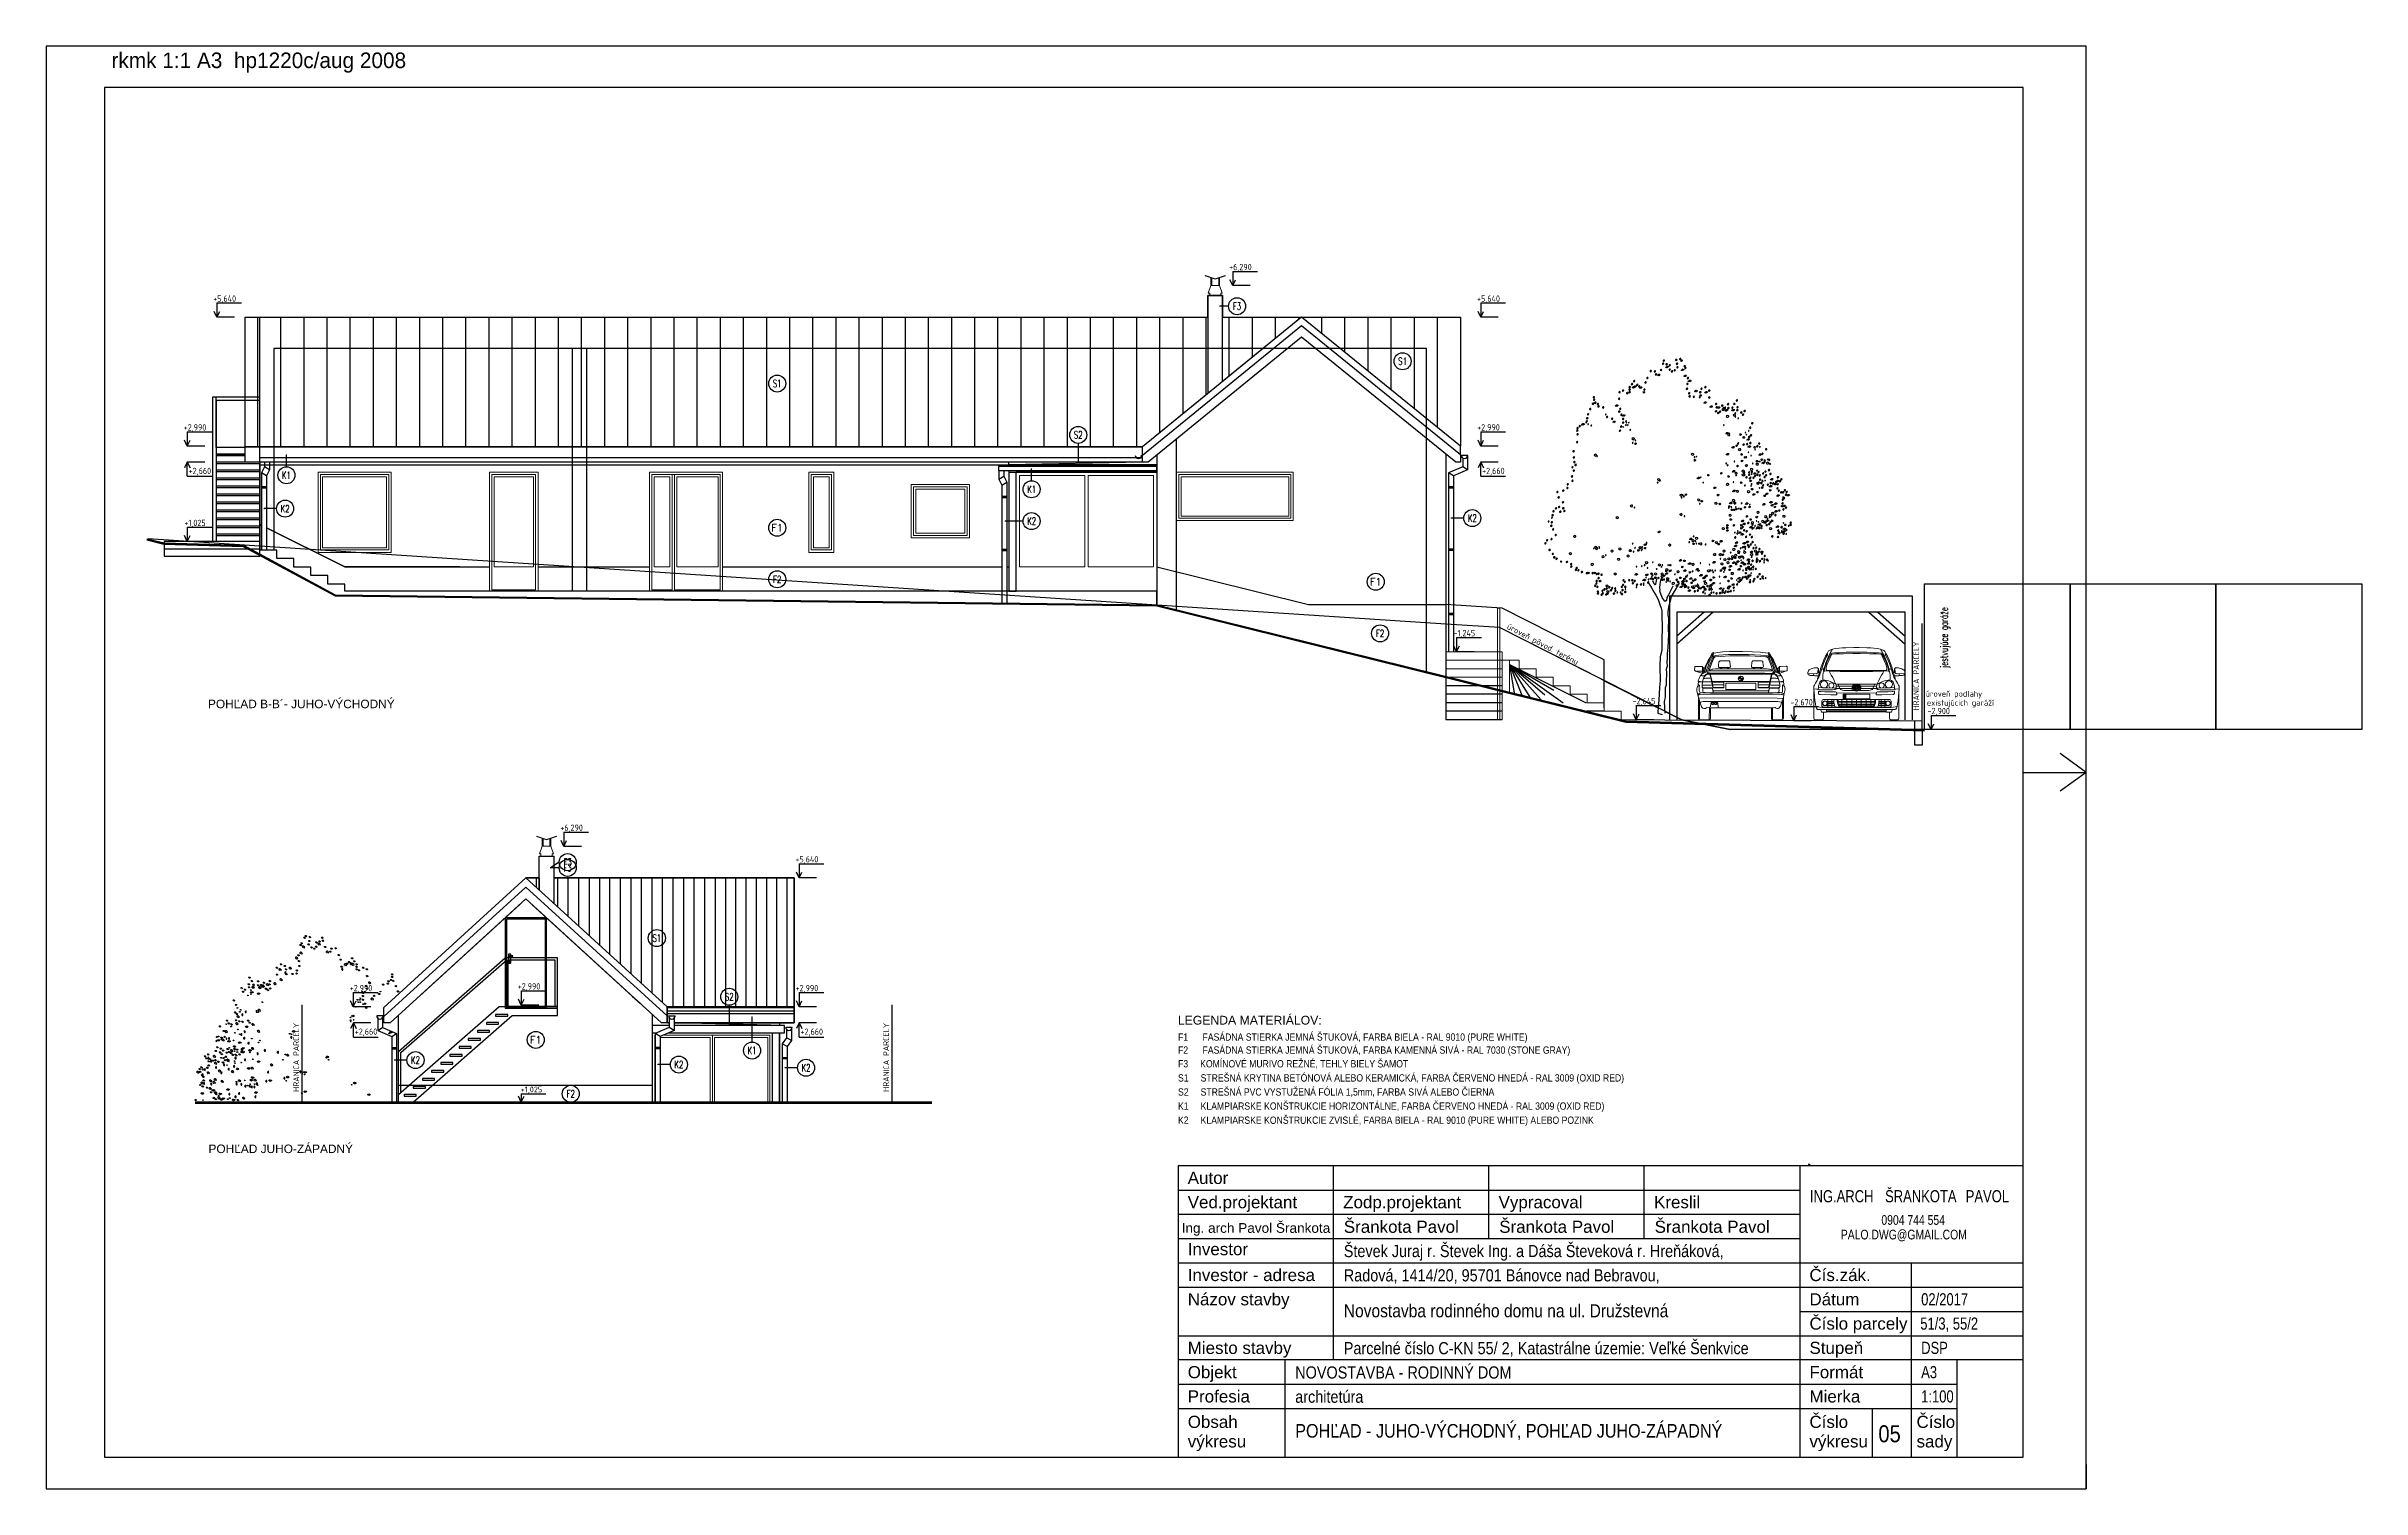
# Model space of a CAD drawing. Header units: millimetres. Extents: x 462666 to 1244237, y 2328025 to 3795663.
# Drawn here: x 1063301 to 1110971, y 2742008 to 2771708 of the extents above; entities that cross this region are included whole.
import ezdxf
from ezdxf.enums import TextEntityAlignment as Align
from ezdxf.lldxf.tags import DXFTag

# ---------------------------------------------------------------- set-up
doc = ezdxf.new("R2010")
doc.units = ezdxf.units.MM
for name, color, linetype in [('arbre', 250, 'Continuous'), ('DIM_100', 64, 'Continuous'), ('DRE_POH', 15, 'Continuous'), ('KOTY', 96, 'Continuous'), ('MUR-POH', 64, 'Continuous'), ('MUR_POH', 64, 'Continuous'), ('MUR_REZ', 3, 'Continuous'), ('MUR_ZAK', 64, 'DASHED'), ('NAB_ZAR', 14, 'Continuous'), ('PLE_REZ', 200, 'Continuous'), ('PLO_LIN', 6, 'Continuous'), ('POP', 7, 'Continuous'), ('RAM_100', 160, 'Continuous'), ('ROZPISKA100', 7, 'Continuous'), ('TXT_50', 50, 'Continuous'), ('TXT_50_MIESTN', 7, 'Continuous'), ('ZAK_DIM', 7, 'Continuous')]:
    doc.layers.add(name, color=color, linetype=linetype)
for name, color, linetype, lineweight in [('P', 250, 'Continuous', 100), ('Srafy', 8, 'Continuous', 5), ('zariadenie_INTERIER_hr_0_15', 8, 'Continuous', 15)]:
    doc.layers.add(name, color=color, linetype=linetype, lineweight=lineweight)
doc.styles.add('ARIAL', font='arial.ttf', dxfattribs={"height": 250})
doc.styles.add('ISOCP.SHX', font='ISOCP.shx', dxfattribs={"height": 150})
doc.styles.add('ROMANS', font='arial.ttf', dxfattribs={"width": 0.85})
doc.styles.add('SIMPLEX', font='SIMPLEX.SHX', dxfattribs={"width": 0.7})
doc.styles.add('SIMPLEX.SHX', font='SIMPLEX.SHX', dxfattribs={"width": 0.7})
tags = doc.linetypes.add('DASHED', pattern=[0.75, 0.5, -0.25]).pattern_tags.tags
tags[6:7] = [DXFTag(74, 4), DXFTag(75, 0), DXFTag(340, '0'), DXFTag(46, 1.0), DXFTag(50, 0.0), DXFTag(44, 0.0), DXFTag(45, 0.0)]
tags[4:5] = [DXFTag(74, 4), DXFTag(75, 0), DXFTag(340, '0'), DXFTag(46, 1.0), DXFTag(50, 0.0), DXFTag(44, 0.0), DXFTag(45, 0.0)]

msp = doc.modelspace()

# ---------------------------------------------------------------- texts
at = {"color": 7, "char_height": 120, "attachment_point": 5, "rotation": 90, "style": 'ISOCP.SHX'}
for insert in [(1101798.1, 2758742.8), (1068445.5, 2750890.8), (1080591.8, 2750890.8)]:
    msp.add_mtext('{HRANICA PARCELY}', dxfattribs=dict(at, insert=insert))
at = {"color": 7, "style": 'ISOCP.SHX'}
msp.add_attdef('úroveň pôvod. terénu', text='±X.XXX', height=120, rotation=332.47156, dxfattribs=at).set_placement((1094110.9, 2759396.9), align=Align.MIDDLE_CENTER)
for tag, p in [('úroveň podlahy', (1102575.5, 2758377.1)), ('existujúcich garáží', (1102709.7, 2758192.8)), ('+1,025', (1073290, 2750229.1))]:
    msp.add_attdef(tag, text='±X.XXX', height=120, dxfattribs=at).set_placement(p, align=Align.MIDDLE_CENTER)
at = {"layer": 'DIM_100', "color": 1, "insert": (1102398.6, 2759532.9), "char_height": 150, "attachment_point": 5, "rotation": 90, "style": 'SIMPLEX'}
msp.add_mtext('{jestvujúce garáže}', dxfattribs=at)
at = {"layer": 'ROZPISKA100'}
for s, height, style, p in [('Autor', 250, 'ARIAL', (1086800.8, 2748283.4)), ('Ved.projektant', 250, 'ARIAL', (1086800.8, 2747783.4)), ('Zodp.projektant', 250, 'ARIAL', (1090000.8, 2747783.4)), ('Vypracoval', 250, 'ARIAL', (1093200.8, 2747783.4)), ('Kreslil', 250, 'ARIAL', (1096400.8, 2747783.4)), ('Ing. arch Pavol Šrankota ', 200, 'ROMANS', (1086675.7, 2747276.9)), ('Šrankota Pavol', 250, 'ROMANS', (1090013.7, 2747276.9)), ('Šrankota Pavol', 250, 'ROMANS', (1093213.7, 2747276.9)), ('Šrankota Pavol', 250, 'ROMANS', (1096413.7, 2747276.9)), ('Investor', 250, 'ARIAL', (1086800.8, 2746816.1)), ('Investor - adresa', 250, 'ARIAL', (1086800.8, 2746283.4)), ('Čís.zák.', 250, 'ARIAL', (1099600.8, 2746283.4)), ('Názov stavby', 250, 'ARIAL', (1086800.8, 2745783.4)), ('Dátum', 250, 'ARIAL', (1099600.8, 2745783.4)), ('Číslo parcely', 250, 'ARIAL', (1099600.8, 2745283.4)), ('Miesto stavby', 250, 'ARIAL', (1086800.8, 2744783.4)), ('Stupeň', 250, 'ARIAL', (1099600.8, 2744783.4)), ('Objekt', 250, 'ARIAL', (1086800.8, 2744283.4)), ('Formát', 250, 'ARIAL', (1099600.8, 2744283.4)), ('Profesia', 250, 'ARIAL', (1086800.8, 2743783.4)), ('Mierka', 250, 'ARIAL', (1099600.8, 2743783.4)), ('Obsah', 250, 'ARIAL', (1086800.8, 2743260)), ('Číslo', 250, 'ARIAL', (1099600.8, 2743260)), ('Číslo', 250, 'ARIAL', (1101805.3, 2743260)), ('výkresu', 250, 'ARIAL', (1086800.8, 2742857.5)), ('výkresu', 250, 'ARIAL', (1099600.8, 2742857.5)), ('sady', 250, 'ARIAL', (1101805.3, 2742857.5))]:
    msp.add_text(s, height=height, dxfattribs=dict(at, style=style)).set_placement(p)
at = {"layer": 'ROZPISKA100', "style": 'ROMANS', "width": 0.85}
for s, height, p in [('Števek Juraj r. Števek Ing. a Dáša Števeková r. Hreňáková, ', 250, (1090013.7, 2746776.9)), ('Radová, 1414/20, 95701 Bánovce nad Bebravou,', 250, (1090013.7, 2746276.9)), ('Novostavba rodinného domu na ul. Družstevná', 270, (1090013.7, 2745537.2)), ('Parcelné číslo C-KN 55/ 2, Katastrálne územie:^JVeľké Šenkvice', 250, (1090013.7, 2744776.9)), ('NOVOSTAVBA - RODINNÝ DOM', 250, (1089013.7, 2744276.9)), ('architetúra', 250, (1089013.7, 2743776.9)), ('POHĽAD - JUHO-VÝCHODNÝ, POHĽAD JUHO-ZÁPADNÝ ', 280, (1089013.7, 2743059.9)), ('05', 350, (1101019.6, 2742964.2))]:
    msp.add_text(s, height=height, dxfattribs=at).set_placement(p)
at = {"layer": 'ROZPISKA100', "width": 0.8}
for tag, p, s in [('ŠRANKOTA', (1101158, 2747905.8), 'KRESLIL'), ('ING.ARCH', (1099611.4, 2747905.8), 'KRESLIL'), ('PAVOL', (1102818.1, 2747905.8), 'KRESLIL'), ('02/2017', (1101900.8, 2745783.4), 'DÁTUM'), ('51/3, 55/2', (1101883, 2745283.4), 'ARCH.ČÍSLO'), ('DSP', (1101900.8, 2744783.4), 'STUPEŇ'), ('A3', (1101900.8, 2744283.4), 'FORMÁT'), ('1:100', (1101900.8, 2743783.4), 'MIERKA')]:
    msp.add_attdef(tag, p, s, height=250, dxfattribs=at)
for tag, p in [('PALO.DWG@GMAIL.COM', (1101544.3, 2747241.1)), ('0904 744 554', (1101736.4, 2747541.3))]:
    msp.add_attdef(tag, text='KRESLIL', height=200, dxfattribs=at).set_placement(p, align=Align.MIDDLE_CENTER)
at = {"layer": 'TXT_50', "color": 252, "style": 'SIMPLEX.SHX', "width": 0.7}
for s, p in [('F3', (1087815.8, 2766355.6)), ('S1', (1091224.6, 2765222.7)), ('S1', (1078348.6, 2764765)), ('S2', (1084546.2, 2763707.6)), ('K1', (1068245.3, 2762875.4)), ('K1', (1083586.6, 2762586.3)), ('K2', (1068217, 2762188.1)), ('K2', (1083586.6, 2761932.5)), ('K2', (1092659.7, 2761992.8)), ('F2', (1078348.6, 2760733)), ('F2', (1090761.4, 2759620.7)), ('F3', (1074034.8, 2754790.4)), ('F3', (1074034.9, 2754909.3)), ('S1', (1075870.3, 2753346.6)), ('S2', (1077362.5, 2752137)), ('K1', (1077830.2, 2751029.9)), ('K2', (1070901.8, 2750832.7)), ('K2', (1076323.8, 2750740.9)), ('K2', (1078942.1, 2750675.8)), ('F2', (1074099, 2750141))]:
    msp.add_text(s, height=150, dxfattribs=at).set_placement(p, align=Align.MIDDLE_CENTER)
at = {"layer": 'TXT_50', "color": 252, "style": 'SIMPLEX.SHX'}
for p in [(1078348.6, 2761795.3), (1090671.7, 2760683), (1073378.3, 2751249.8)]:
    msp.add_text('F1', height=150, dxfattribs=at).set_placement(p, align=Align.MIDDLE_CENTER)
at = {"layer": 'TXT_50_MIESTN'}
for s, height, style, p in [('POHĽAD B-B´- JUHO-VÝCHODNÝ', 175, 'ARIAL', (1066629.7, 2758079.6)), ('LEGENDA MATERIÁLOV:', 180, 'ROMANS', (1086597, 2751565.3)), ('POHĽAD JUHO-ZÁPADNÝ ', 175, 'ARIAL', (1066640.2, 2748919.1))]:
    msp.add_text(s, height=height, dxfattribs=dict(at, style=style)).set_placement(p)
at = {"layer": 'TXT_50_MIESTN', "style": 'ROMANS', "width": 0.85}
for s, p in [('F1      FASÁDNA STIERKA JEMNÁ ŠTUKOVÁ, FARBA BIELA - RAL 9010 (PURE WHITE)', (1086600.8, 2751233.7)), ('F2      FASÁDNA STIERKA JEMNÁ ŠTUKOVÁ, FARBA KAMENNÁ SIVÁ - RAL 7030 (STONE GRAY)', (1086600.8, 2750965.3)), ('S1     STREŠNÁ KRYTINA BETÓNOVÁ ALEBO KERAMICKÁ, FARBA ČERVENO HNEDÁ - RAL 3009 (OXID RED)', (1086600.8, 2750392.3)), ('F3     KOMÍNOVÉ MURIVO REŽNÉ, TEHLY BIELY ŠAMOT', (1086600.8, 2750682.7)), ('S2     STREŠNÁ PVC VYSTUŽENÁ FÓLIA 1,5mm, FARBA SIVÁ ALEBO ČIERNA', (1086600.8, 2750102)), ('K1     KLAMPIARSKE KONŠTRUKCIE HORIZONTÁLNE, FARBA ČERVENO HNEDÁ - RAL 3009 (OXID RED)', (1086600.8, 2749811.7)), ('K2     KLAMPIARSKE KONŠTRUKCIE ZVISLÉ, FARBA BIELA - RAL 9010 (PURE WHITE) ALEBO POZINK', (1086600.8, 2749521.4))]:
    msp.add_text(s, height=150, dxfattribs=at).set_placement(p)

# ---------------------------------------------------------------- blocks, each defined once
blk = doc.blocks.new('BMW_záď', base_point=(48927, 8343))
at = {"color": 0, "linetype": 'ByBlock', "lineweight": -2}
for p, q in [((47400, 9397), (47365, 9310)), ((47555, 9061), (47371, 9061)), ((47380, 9127), (47545, 9127)), ((47385, 9301), (47456, 9332)), ((47452, 9353), (47392, 9328)), ((47808, 9065), (47586, 9063)), ((47741, 9421), (47738, 9392)), ((47762, 9392), (47762, 9421)), ((47889, 9421), (47887, 9391)), ((47907, 9391), (47906, 9420)), ((48110, 9194), (48215, 9194)), ((48117, 9196), (48117, 9210)), ((48123, 9219), (48123, 9197)), ((48129, 9225), (48129, 9196)), ((48137, 9196), (48137, 9231)), ((48144, 9234), (48144, 9196)), ((48151, 9196), (48151, 9237)), ((48159, 9239), (48159, 9196)), ((48164, 9151), (48164, 9241)), ((48169, 9190), (48169, 9153)), ((48176, 9155), (48176, 9190)), ((48182, 9191), (48182, 9159)), ((48188, 9161), (48188, 9191)), ((48195, 9190), (48195, 9166)), ((48201, 9171), (48201, 9190)), ((48208, 9190), (48207, 9179)), ((48419, 9391), (48421, 9420)), ((48437, 9421), (48440, 9391)), ((48740, 9063), (48518, 9065)), ((48564, 9392), (48565, 9421)), ((48585, 9421), (48588, 9392)), ((48772, 9061), (48955, 9061)), ((48946, 9127), (48781, 9127)), ((48941, 9301), (48871, 9332)), ((48874, 9353), (48934, 9328)), ((48926, 9397), (48961, 9310)), ((47308, 8732), (47308, 8368)), ((47513, 8362), (47514, 8591)), ((47688, 8592), (47550, 8593)), ((48813, 8591), (48813, 8362)), ((49018, 8368), (49018, 8732))]:
    blk.add_line(p, q, dxfattribs=at)
at = {"color": 0, "linetype": 'ByBlock', "lineweight": -2, "flags": 128}
for points in [[(47576, 9643), (47586, 9663), (47592, 9682), (47596, 9698), (47599, 9715), (47600, 9733), (47566, 9712), (47571, 9701), (47571, 9698), (47571, 9696), (47570, 9694), (47567, 9690), (47549, 9667), (47523, 9625), (47482, 9556), (47454, 9498), (47436, 9455), (47409, 9386), (47390, 9333), (47380, 9309), (47377, 9300), (47375, 9297), (47372, 9294), (47360, 9283), (47353, 9277), (47337, 9258), (47326, 9245), (47318, 9232), (47312, 9219), (47301, 9193), (47292, 9167), (47286, 9145), (47284, 9138), (47287, 9136), (47282, 9074), (47281, 9062), (47281, 9055), (47282, 9049), (47281, 9046), (47272, 9033), (47265, 9021), (47260, 9006), (47257, 8993), (47255, 8974), (47256, 8952), (47259, 8933), (47283, 8834), (47299, 8783), (47338, 8651), (47345, 8632), (47354, 8615), (47364, 8601), (47382, 8586), (47403, 8578), (47420, 8578), (47434, 8580), (47443, 8585), (47453, 8594), (47460, 8603), (47518, 8599), (47524, 8600), (47528, 8602), (47532, 8606), (47534, 8614), (47542, 8682), (47548, 8693), (47555, 8701), (47563, 8706), (47575, 8710), (47599, 8711), (47652, 8711), (47669, 8708), (47677, 8704), (47683, 8698), (47687, 8691), (47690, 8677), (47692, 8613), (47695, 8607), (47699, 8600), (47707, 8595), (47721, 8592), (47746, 8591), (48796, 8592), (48834, 8595), (48859, 8597), (48870, 8601), (48876, 8595), (48888, 8586), (48900, 8580), (48917, 8577), (48931, 8578), (48944, 8583), (48961, 8598), (48977, 8625), (49001, 8693), (49037, 8813), (49056, 8884), (49069, 8942), (49071, 8977), (49069, 8999), (49064, 9018), (49058, 9032), (49048, 9045), (49044, 9049), (49044, 9053), (49046, 9060), (49045, 9070), (49039, 9137), (49043, 9138), (49037, 9163), (49027, 9193), (49013, 9224), (49000, 9246), (48983, 9268), (48969, 9283), (48955, 9295), (48952, 9299), (48947, 9310), (48912, 9402), (48870, 9500), (48831, 9583), (48818, 9604), (48788, 9651), (48768, 9681), (48754, 9697), (48760, 9712), (48728, 9733), (48727, 9719), (48731, 9697), (48736, 9675), (48741, 9661), (48752, 9639)], [(47409, 9314), (47416, 9343), (47425, 9378), (47451, 9450), (47490, 9536), (47523, 9601), (47561, 9671)], [(47574, 9695), (47575, 9690), (47576, 9683), (47576, 9676), (47574, 9667), (47570, 9652), (47556, 9625), (47535, 9581), (47513, 9530), (47487, 9460), (47465, 9404), (47461, 9386), (47457, 9368), (47457, 9355), (47460, 9337), (47466, 9325), (47478, 9310), (47488, 9300)], [(47528, 9303), (47639, 9304), (48174, 9307), (48658, 9304), (48795, 9302), (48818, 9316), (48837, 9334), (48844, 9344), (48846, 9352), (48847, 9360), (48843, 9379), (48832, 9414), (48761, 9590), (48742, 9630), (48732, 9645), (48724, 9653), (48711, 9661), (48690, 9666), (48650, 9671), (48574, 9675), (48316, 9688), (48164, 9691), (48038, 9690), (47904, 9688), (47706, 9676), (47638, 9667), (47618, 9662), (47607, 9657), (47601, 9652), (47592, 9642), (47584, 9625), (47523, 9481), (47493, 9401), (47487, 9382), (47484, 9364), (47483, 9355), (47484, 9345), (47489, 9335), (47500, 9325), (47513, 9315), (47528, 9303)], [(47604, 9613), (47566, 9521), (47523, 9399), (47510, 9357), (47558, 9352), (47654, 9352), (47790, 9354), (48038, 9357), (48343, 9356), (48526, 9355), (48661, 9353), (48774, 9353), (48806, 9354), (48813, 9354), (48816, 9356), (48816, 9358), (48798, 9420), (48770, 9499), (48738, 9583), (48717, 9626), (48712, 9632), (48706, 9637), (48696, 9640), (48668, 9643), (48346, 9661), (48204, 9665), (48098, 9665), (47935, 9660), (47742, 9650), (47640, 9642), (47628, 9639), (47620, 9636), (47614, 9631), (47609, 9625), (47604, 9613)], [(48725, 9718), (48558, 9737), (48402, 9748), (48197, 9755), (48038, 9755), (47928, 9752), (47787, 9744), (47686, 9733), (47604, 9720)], [(47745, 9423), (47725, 9424), (47715, 9426), (47707, 9431), (47703, 9439), (47701, 9450), (47703, 9468), (47712, 9540), (47715, 9546), (47719, 9551), (47727, 9555), (47739, 9558), (47758, 9560), (47904, 9560), (47918, 9558), (47927, 9554), (47934, 9546), (47936, 9534), (47947, 9436), (47945, 9430), (47939, 9427), (47928, 9424), (47745, 9423)], [(48582, 9423), (48601, 9424), (48611, 9426), (48619, 9431), (48623, 9439), (48625, 9450), (48623, 9468), (48615, 9540), (48612, 9546), (48607, 9551), (48599, 9555), (48587, 9558), (48569, 9560), (48422, 9560), (48408, 9558), (48399, 9554), (48393, 9546), (48391, 9534), (48379, 9436), (48381, 9430), (48387, 9427), (48398, 9424), (48582, 9423)], [(48753, 9695), (48751, 9690), (48751, 9683), (48751, 9676), (48752, 9667), (48757, 9652), (48770, 9625), (48791, 9581), (48814, 9530), (48840, 9460), (48862, 9404), (48866, 9386), (48869, 9368), (48870, 9355), (48867, 9337), (48860, 9325), (48848, 9310), (48839, 9300)], [(48917, 9314), (48911, 9343), (48901, 9378), (48875, 9450), (48837, 9536), (48803, 9601), (48765, 9671)], [(47377, 9300), (47226, 9350), (47218, 9354), (47215, 9358), (47212, 9363), (47211, 9369), (47213, 9428), (47214, 9435), (47217, 9441), (47221, 9445), (47226, 9446), (47232, 9446), (47351, 9444), (47359, 9444), (47365, 9442), (47369, 9440), (47372, 9437), (47398, 9403), (47401, 9400), (47405, 9398), (47413, 9397)], [(47246, 9347), (47354, 9347), (47360, 9347), (47365, 9349), (47368, 9351), (47370, 9356), (47370, 9362), (47372, 9432)], [(47283, 9051), (47288, 9056), (47292, 9059), (47298, 9062), (47302, 9063), (47305, 9061), (47307, 9059), (47308, 9054), (47309, 9046), (47307, 9024), (47304, 8986), (47304, 8965), (47306, 8950), (47309, 8935), (47321, 8898)], [(47288, 9122), (47296, 9124), (47313, 9126), (47333, 9127), (47367, 9128)], [(47371, 9130), (47325, 9131), (47301, 9132), (47289, 9134)], [(47521, 9303), (47512, 9303), (47501, 9302), (47490, 9300), (47478, 9297), (47455, 9288), (47438, 9278), (47424, 9267), (47415, 9254), (47411, 9247), (47394, 9249), (47363, 9254), (47353, 9258), (47350, 9265), (47349, 9272)], [(47592, 8911), (47577, 8999), (47398, 8999), (47385, 9000), (47375, 9002), (47368, 9007), (47365, 9013), (47363, 9029), (47363, 9061), (47370, 9119), (47381, 9161), (47395, 9201), (47415, 9235), (47429, 9253), (47441, 9264), (47461, 9276), (47481, 9282), (47506, 9286), (47524, 9286)], [(47525, 9200), (47469, 9201), (47442, 9200), (47423, 9199), (47399, 9194)], [(48814, 9357), (48805, 9363), (48792, 9372), (48774, 9380), (48755, 9387), (48734, 9391), (48702, 9392), (47632, 9392), (47595, 9391), (47572, 9388), (47552, 9382), (47536, 9375), (47526, 9368), (47514, 9358)], [(47524, 9286), (47542, 9202), (47582, 9010), (47808, 9010)], [(48793, 9286), (48761, 9136), (47568, 9135), (47533, 9286), (47665, 9288), (48661, 9288), (48793, 9286)], [(47809, 9123), (47569, 9124), (47595, 9010)], [(47586, 9000), (47810, 9001), (47810, 9128)], [(47852, 8973), (48472, 8973), (48472, 9097), (47852, 9097), (47852, 8973)], [(48170, 9151), (48179, 9153), (48187, 9156), (48195, 9160), (48201, 9166), (48207, 9172), (48211, 9179), (48214, 9186), (48215, 9194), (48214, 9202), (48212, 9210), (48209, 9217), (48204, 9224), (48197, 9229), (48190, 9234), (48182, 9238), (48173, 9240), (48164, 9241), (48155, 9240), (48146, 9239), (48138, 9236), (48130, 9231), (48123, 9226), (48118, 9219), (48114, 9212), (48111, 9205), (48110, 9197), (48111, 9189), (48113, 9182), (48116, 9174), (48121, 9168), (48128, 9162), (48135, 9157), (48143, 9154), (48152, 9151), (48161, 9151), (48170, 9151)], [(48740, 9000), (48517, 9001), (48517, 9128)], [(48517, 9123), (48757, 9124), (48731, 9010)], [(48519, 9010), (48744, 9010), (48785, 9202), (48806, 9303), (48815, 9303), (48826, 9302), (48836, 9300), (48848, 9297), (48872, 9288), (48888, 9278), (48902, 9267), (48912, 9254), (48916, 9247), (48933, 9249), (48963, 9254), (48974, 9258), (48977, 9265), (48977, 9272)], [(48802, 9286), (48821, 9286), (48846, 9282), (48866, 9276), (48885, 9264), (48897, 9253), (48912, 9235), (48932, 9201), (48946, 9161), (48956, 9119), (48963, 9061), (48964, 9029), (48961, 9013), (48958, 9007), (48952, 9002), (48942, 9000), (48929, 8999), (48749, 8999), (48734, 8911)], [(48927, 9194), (48903, 9199), (48885, 9200), (48858, 9201), (48801, 9200)], [(48951, 9301), (49102, 9351), (49110, 9355), (49113, 9359), (49116, 9363), (49117, 9370), (49115, 9429), (49114, 9436), (49111, 9441), (49107, 9445), (49102, 9447), (49096, 9447), (48977, 9445), (48969, 9444), (48963, 9443), (48959, 9441), (48956, 9438), (48930, 9403), (48927, 9401), (48923, 9399), (48915, 9397)], [(48955, 9432), (48956, 9362), (48957, 9356), (48959, 9351), (48962, 9349), (48966, 9347), (48972, 9347), (49080, 9347)], [(48956, 9130), (49002, 9131), (49025, 9132), (49037, 9134)], [(49038, 9122), (49030, 9124), (49014, 9126), (48993, 9127), (48960, 9128)], [(49005, 8898), (49018, 8935), (49021, 8950), (49022, 8965), (49022, 8986), (49019, 9024), (49018, 9046), (49018, 9054), (49020, 9059), (49021, 9061), (49025, 9063), (49029, 9062), (49034, 9059), (49038, 9056), (49043, 9051)], [(49045, 8859), (49039, 8875), (49031, 8885), (49019, 8894), (49002, 8901), (48989, 8904), (48974, 8907), (48956, 8907), (48916, 8906), (48814, 8904), (47528, 8904), (47426, 8905), (47377, 8907), (47346, 8904), (47323, 8897), (47305, 8887), (47291, 8873), (47282, 8858)], [(47288, 8855), (47305, 8861), (47341, 8868), (47375, 8871), (47463, 8872), (48919, 8873), (48969, 8872), (48991, 8869), (49012, 8866), (49024, 8862), (49039, 8856), (49046, 8851)], [(47535, 8587), (47535, 8385), (47534, 8371), (47530, 8358), (47522, 8349), (47516, 8346), (47503, 8343), (47400, 8343), (47370, 8343), (47346, 8344), (47324, 8346), (47311, 8350), (47300, 8358), (47293, 8366), (47290, 8376), (47288, 8385), (47288, 8807)], [(47310, 8788), (47416, 8795), (48911, 8794), (49018, 8784)], [(49001, 8701), (48983, 8708), (48955, 8718), (48922, 8723), (48894, 8726), (48806, 8726), (47486, 8726), (47410, 8725), (47383, 8723), (47357, 8718), (47340, 8712), (47325, 8701)], [(47367, 9015), (47374, 9010), (47382, 9008), (47395, 9007), (47563, 9007)], [(47383, 8909), (47379, 8938), (47379, 8957), (47382, 8983), (47386, 8998)], [(47588, 8698), (47579, 8697), (47572, 8693), (47567, 8688), (47565, 8681), (47566, 8674), (47570, 8667), (47576, 8663), (47584, 8661), (47593, 8662), (47600, 8665), (47605, 8671), (47607, 8678), (47606, 8685), (47602, 8691), (47596, 8696), (47588, 8698)], [(47584, 8963), (47586, 8957), (47590, 8950), (47596, 8944), (47603, 8941), (47611, 8940), (47620, 8940), (47632, 8939), (48685, 8939), (48704, 8940), (48719, 8941), (48726, 8943), (48731, 8946), (48735, 8949), (48739, 8953), (48742, 8961)], [(47646, 8698), (47638, 8697), (47631, 8693), (47626, 8688), (47623, 8681), (47624, 8674), (47628, 8667), (47635, 8663), (47643, 8661), (47651, 8662), (47659, 8665), (47664, 8671), (47666, 8678), (47665, 8685), (47661, 8691), (47654, 8696), (47646, 8698)], [(48763, 9007), (48931, 9007), (48944, 9008), (48953, 9010), (48960, 9015)], [(49038, 8807), (49039, 8385), (49037, 8376), (49033, 8366), (49027, 8358), (49015, 8350), (49002, 8346), (48981, 8344), (48957, 8343), (48927, 8343), (48823, 8343), (48811, 8346), (48805, 8349), (48796, 8358), (48792, 8371), (48791, 8385), (48791, 8587)], [(48940, 8998), (48944, 8983), (48948, 8957), (48947, 8938), (48944, 8909)]]:
    blk.add_lwpolyline(points, dxfattribs=at)
blk = doc.blocks.new('VW Golf 5 f')
for p, q in [((776, 737), (350, 737)), ((503, 523), (503, 440)), ((776, 529), (509, 529)), ((555, 529), (555, 434)), ((689, 679), (688, 664)), ((688, 664), (691, 608)), ((694, 695), (689, 679)), ((702, 711), (694, 695)), ((714, 723), (702, 711)), ((738, 737), (714, 723)), ((750, 622), (724, 664)), ((754, 640), (728, 682)), ((744, 703), (768, 664)), ((768, 664), (754, 640)), ((756, 709), (776, 676)), ((776, 652), (756, 619)), ((776, 737), (1202, 737)), ((796, 709), (776, 676)), ((776, 652), (796, 619)), ((776, 529), (1043, 529)), ((776, 529), (1043, 529)), ((808, 703), (784, 664)), ((784, 664), (798, 640)), ((798, 640), (825, 682)), ((802, 622), (828, 664)), ((814, 737), (838, 723)), ((838, 723), (850, 711)), ((850, 711), (858, 695)), ((858, 695), (863, 679)), ((864, 664), (861, 608)), ((863, 679), (864, 664)), ((1049, 523), (1049, 440)), ((1049, 523), (1049, 440)), ((143, 299), (324, 299)), ((157, 380), (311, 380)), ((171, 329), (318, 329)), ((173, 352), (315, 352)), ((190, 421), (190, 264)), ((268, 421), (268, 264)), ((398, 380), (776, 380)), ((401, 354), (776, 354)), ((410, 320), (776, 320)), ((423, 289), (776, 289)), ((477, 420), (477, 270)), ((509, 434), (776, 434)), ((575, 420), (575, 269)), ((681, 420), (681, 268)), ((1043, 434), (776, 434)), ((1043, 434), (776, 434)), ((776, 420), (776, 268)), ((1154, 380), (776, 380)), ((1151, 354), (776, 354)), ((1142, 320), (776, 320)), ((1129, 289), (776, 289)), ((871, 420), (871, 268)), ((977, 420), (977, 269)), ((1075, 420), (1075, 270)), ((1409, 299), (1228, 299)), ((1381, 329), (1234, 329)), ((1379, 352), (1237, 352)), ((1395, 380), (1241, 380)), ((1284, 421), (1284, 264)), ((1362, 421), (1362, 264))]:
    blk.add_line(p, q)
for points in [[(776, 214), (304, 214), (57, 214), (-12, 216), (-24, 217), (-35, 224), (-45, 244), (-59, 280), (-69, 332), (-80, 399), (-89, 481), (-98, 574), (-104, 636), (-104, 663), (-100, 696), (-91, 718), (-76, 740), (-68, 754), (-47, 789), (-35, 810), (-24, 837), (-24, 859), (-15, 890), (-7, 908), (25, 1004), (48, 1091), (74, 1161), (105, 1240), (138, 1313), (170, 1369), (195, 1410), (203, 1421), (214, 1430), (229, 1439), (247, 1446), (264, 1451), (283, 1457), (313, 1465), (352, 1472), (418, 1479), (479, 1485), (560, 1486), (721, 1489), (776, 1489)], [(117, 1013), (102, 1018), (100, 1027), (100, 1037), (107, 1056), (124, 1108), (146, 1179), (179, 1259), (202, 1310), (230, 1365), (255, 1414), (276, 1446), (283, 1457)], [(776, 214), (1248, 214), (1495, 214), (1564, 216), (1576, 217), (1587, 224), (1597, 244), (1611, 280), (1621, 332), (1632, 399), (1641, 481), (1650, 574), (1656, 636), (1656, 663), (1652, 696), (1643, 718), (1629, 740), (1620, 754), (1599, 789), (1587, 810), (1576, 837), (1576, 859), (1567, 890), (1559, 908), (1527, 1004), (1504, 1091), (1478, 1161), (1447, 1240), (1414, 1313), (1382, 1369), (1357, 1410), (1349, 1421), (1338, 1430), (1323, 1439), (1305, 1446), (1288, 1451), (1269, 1457), (1239, 1465), (1200, 1472), (1134, 1479), (1073, 1485), (992, 1486), (831, 1489), (776, 1489)], [(1435, 1013), (1450, 1018), (1452, 1027), (1452, 1037), (1445, 1056), (1428, 1108), (1406, 1179), (1373, 1259), (1350, 1310), (1322, 1365), (1297, 1414), (1276, 1446), (1269, 1457)], [(-3, 979), (-3, 1009), (-4, 1035), (-7, 1052), (-13, 1062), (-18, 1068), (-29, 1071), (-48, 1071), (-90, 1071), (-112, 1067), (-138, 1060), (-156, 1054), (-181, 1041), (-196, 1029), (-210, 1013), (-219, 999), (-224, 979), (-225, 967), (-224, 957)], [(16, 978), (-3, 979), (-22, 968), (-37, 955), (-45, 952), (-224, 957), (-223, 947), (-216, 937), (-207, 929), (-197, 922), (-185, 919), (-170, 918), (-105, 918), (-103, 914), (-91, 911), (-46, 911), (-6, 911)], [(-105, 918), (-106, 954)], [(-24, 837), (4, 883), (14, 908), (31, 958), (44, 993), (54, 1032), (60, 1052), (74, 1103), (96, 1165), (131, 1245), (161, 1305), (179, 1336), (181, 1343), (182, 1352), (179, 1361), (170, 1369)], [(-7, 1052), (-15, 1036), (-22, 1010), (-22, 979), (-22, 968)], [(212, 1003), (233, 964), (258, 921), (287, 871), (316, 812), (341, 758), (350, 736), (359, 708), (360, 685), (360, 660), (359, 642), (351, 635), (340, 630), (323, 624), (286, 620), (224, 620), (122, 619), (30, 622), (-9, 628)], [(102, 1042), (81, 1048), (60, 1052)], [(85, 821), (81, 863), (82, 922), (88, 966), (98, 988), (110, 1006), (117, 1013)], [(776, 996), (440, 998), (238, 1001), (121, 1010), (117, 1013), (114, 1019), (115, 1031), (118, 1045), (138, 1112), (167, 1193), (196, 1257), (219, 1305), (238, 1341), (250, 1365), (260, 1378)], [(776, 1017), (415, 1018), (249, 1019), (161, 1024), (156, 1026), (151, 1032), (150, 1046), (151, 1069), (160, 1108), (173, 1147), (204, 1224), (233, 1287), (256, 1336), (263, 1348), (269, 1354), (279, 1357), (367, 1362), (510, 1364), (700, 1370), (776, 1370)], [(237, 1377), (260, 1378), (322, 1381), (423, 1385), (562, 1393), (698, 1392), (776, 1392)], [(1315, 1377), (1292, 1378), (1230, 1381), (1129, 1385), (990, 1393), (854, 1392), (776, 1392)], [(776, 996), (1112, 998), (1314, 1001), (1431, 1010), (1436, 1013), (1438, 1019), (1437, 1031), (1434, 1045), (1414, 1112), (1385, 1193), (1356, 1257), (1333, 1305), (1314, 1341), (1302, 1365), (1292, 1378)], [(776, 1017), (1137, 1018), (1303, 1019), (1391, 1024), (1396, 1026), (1401, 1032), (1402, 1046), (1401, 1069), (1392, 1108), (1379, 1147), (1348, 1224), (1319, 1287), (1296, 1336), (1289, 1348), (1283, 1354), (1273, 1357), (1185, 1362), (1042, 1364), (852, 1370), (776, 1370)], [(1340, 1003), (1319, 964), (1294, 921), (1265, 871), (1236, 812), (1211, 758), (1202, 736), (1193, 708), (1192, 685), (1192, 660), (1193, 642), (1201, 635), (1212, 630), (1229, 624), (1266, 620), (1328, 620), (1430, 619), (1522, 622), (1561, 628)], [(1576, 837), (1548, 883), (1538, 908), (1521, 958), (1508, 993), (1498, 1032), (1492, 1052), (1478, 1103), (1456, 1165), (1421, 1245), (1391, 1305), (1373, 1336), (1371, 1343), (1370, 1352), (1373, 1361), (1382, 1369)], [(1467, 821), (1471, 863), (1470, 922), (1464, 966), (1454, 988), (1442, 1006), (1435, 1013)], [(1450, 1042), (1471, 1048), (1492, 1052)], [(1536, 978), (1555, 979), (1574, 968), (1589, 955), (1597, 952), (1776, 957), (1775, 947), (1768, 937), (1759, 929), (1749, 922), (1737, 919), (1722, 918), (1657, 918), (1655, 914), (1643, 911), (1598, 911), (1558, 911)], [(1555, 979), (1555, 1009), (1556, 1035), (1559, 1052), (1565, 1062), (1570, 1068), (1581, 1071), (1600, 1071), (1642, 1071), (1664, 1067), (1690, 1060), (1708, 1054), (1733, 1041), (1748, 1029), (1762, 1013), (1771, 999), (1776, 979), (1777, 967), (1776, 957)], [(1559, 1052), (1567, 1036), (1574, 1010), (1574, 979), (1574, 968)], [(1657, 918), (1658, 954)], [(-9, 628), (-21, 631), (-38, 636), (-96, 637), (-104, 637)], [(-99, 586), (-99, 31), (-92, 18), (-76, 0), (0, 0)], [(-9, 628), (-8, 666), (-4, 692), (5, 736), (21, 776), (35, 797), (58, 813), (79, 820), (91, 821), (122, 819), (157, 814), (198, 804), (238, 790), (280, 770), (325, 749), (350, 737)], [(-8, 666), (75, 662), (184, 659), (327, 655), (360, 655)], [(693, 692), (420, 692), (360, 693)], [(689, 649), (421, 649), (360, 649)], [(367, 555), (776, 554)], [(401, 737), (415, 694), (436, 650), (455, 628), (470, 617), (488, 611), (521, 608), (733, 608)], [(1185, 555), (776, 554)], [(1151, 737), (1137, 694), (1116, 650), (1097, 628), (1082, 617), (1064, 611), (1031, 608), (819, 608)], [(859, 692), (1132, 692), (1192, 693)], [(863, 649), (1131, 649), (1192, 649)], [(1560, 666), (1477, 662), (1368, 659), (1225, 655), (1192, 655)], [(1561, 628), (1560, 666), (1556, 692), (1547, 736), (1531, 776), (1517, 797), (1494, 813), (1473, 820), (1461, 821), (1430, 819), (1395, 814), (1354, 804), (1314, 790), (1272, 770), (1227, 749), (1202, 737)], [(1651, 586), (1651, 31), (1644, 18), (1628, 0), (1552, 0)], [(1561, 628), (1573, 631), (1590, 636), (1649, 637), (1656, 637)], [(439, 256), (296, 257), (116, 257), (70, 259), (23, 263), (-24, 271), (-59, 280)], [(99, 158), (99, 31), (92, 18), (76, 0), (0, 0)], [(37, 214), (57, 164), (62, 160), (67, 158), (155, 158), (159, 160), (161, 165), (161, 214)], [(776, 420), (387, 421), (109, 420), (92, 419), (78, 411), (67, 399), (62, 384), (61, 370), (61, 291), (63, 281), (68, 275), (83, 267), (103, 265), (165, 264), (426, 263)], [(776, 186), (161, 187)], [(776, 165), (161, 165)], [(308, 421), (313, 363), (322, 304), (333, 278), (344, 263)], [(381, 421), (382, 388), (386, 351), (393, 324), (403, 295), (414, 275), (429, 260), (439, 256), (518, 254), (776, 253)], [(396, 421), (397, 389), (401, 354), (407, 328), (416, 301), (426, 285), (437, 273), (443, 271), (519, 269), (776, 268)], [(530, 452), (530, 468), (534, 468), (534, 452)], [(547, 452), (547, 468), (544, 468), (544, 452)], [(776, 420), (1165, 421), (1443, 420), (1461, 419), (1474, 411), (1485, 399), (1490, 384), (1491, 370), (1491, 291), (1489, 281), (1484, 275), (1469, 267), (1449, 265), (1387, 264), (1126, 263)], [(1171, 421), (1170, 388), (1166, 351), (1159, 324), (1149, 295), (1138, 275), (1123, 260), (1113, 256), (1034, 254), (776, 253)], [(1156, 421), (1155, 389), (1151, 354), (1145, 328), (1136, 301), (1126, 285), (1115, 273), (1109, 271), (1033, 269), (776, 268)], [(776, 186), (1391, 187)], [(776, 165), (1391, 165)], [(1113, 256), (1256, 257), (1436, 257), (1482, 259), (1529, 263), (1576, 271), (1611, 280)], [(1244, 421), (1239, 363), (1230, 304), (1219, 278), (1208, 263)], [(1515, 214), (1495, 164), (1490, 160), (1485, 158), (1397, 158), (1393, 160), (1391, 165), (1391, 214)], [(1453, 158), (1453, 31), (1460, 18), (1476, 0), (1552, 0)]]:
    blk.add_lwpolyline(points)
for points in [[(29, 521), (251, 514), (317, 514), (358, 514), (364, 516), (367, 520), (370, 527), (370, 541), (369, 550), (365, 559), (355, 571), (345, 576), (327, 578), (226, 579), (125, 581), (42, 584), (25, 588), (15, 590), (7, 591), (-2, 590), (-6, 585), (-7, 575), (-7, 550), (-6, 545), (-3, 538), (4, 532), (13, 525), (21, 522), (26, 521)], [(514, 504), (514, 502), (512, 502), (513, 501), (513, 498), (514, 500), (516, 498), (515, 501), (517, 502), (515, 502)], [(516, 511), (516, 509), (514, 509), (515, 508), (515, 506), (516, 507), (518, 506), (517, 508), (519, 509), (517, 509)], [(516, 497), (516, 495), (514, 495), (515, 493), (515, 491), (516, 493), (518, 491), (517, 493), (519, 495), (517, 495)], [(522, 516), (521, 514), (519, 514), (520, 513), (520, 511), (522, 512), (523, 511), (523, 513), (524, 514), (522, 514)], [(522, 491), (521, 489), (519, 489), (521, 488), (520, 486), (522, 487), (523, 486), (523, 488), (524, 489), (522, 489)], [(529, 518), (528, 516), (526, 516), (528, 515), (527, 513), (529, 514), (530, 513), (530, 515), (531, 516), (529, 516)], [(529, 489), (528, 488), (526, 488), (528, 486), (527, 484), (529, 485), (531, 484), (530, 486), (532, 488), (529, 488)], [(536, 516), (535, 514), (533, 514), (535, 513), (534, 511), (536, 512), (538, 511), (537, 513), (539, 514), (536, 514)], [(536, 491), (535, 489), (533, 489), (535, 488), (534, 486), (536, 487), (538, 486), (537, 488), (539, 489), (537, 489)], [(541, 511), (540, 509), (538, 509), (540, 508), (539, 506), (541, 507), (543, 506), (542, 508), (544, 509), (542, 509)], [(541, 497), (541, 495), (538, 495), (540, 493), (539, 491), (541, 493), (543, 491), (542, 493), (544, 495), (542, 495)], [(543, 504), (542, 502), (540, 502), (542, 501), (541, 499), (543, 500), (545, 499), (544, 501), (546, 502), (544, 502)], [(1523, 521), (1301, 514), (1235, 514), (1194, 514), (1188, 516), (1185, 520), (1182, 527), (1182, 541), (1183, 550), (1187, 559), (1197, 571), (1207, 576), (1225, 578), (1326, 579), (1427, 581), (1510, 584), (1527, 588), (1537, 590), (1545, 591), (1554, 590), (1558, 585), (1559, 575), (1559, 550), (1558, 545), (1555, 538), (1548, 532), (1539, 525), (1531, 522), (1526, 521)], [(525, 468), (511, 468), (511, 445), (525, 445), (525, 449), (515, 449), (515, 455), (525, 455), (525, 459), (515, 459), (515, 464), (525, 464)]]:
    blk.add_lwpolyline(points, close=True)
for centre, radius in [((126, 344), 48.2), ((126, 344), 44.1), ((1427, 344), 48.2), ((1427, 344), 44.1)]:
    blk.add_circle(centre, radius)
for centre, radius, start, end in [((110, 731), 74.4, 288.2883, 248.3672), ((258, 709), 54.4, 286.759, 250.2613), ((509, 523), 6, 90, 180), ((1043, 523), 6, 0, 90), ((1043, 523), 6, 0, 90), ((1294, 709), 54.4, 289.7387, 253.241), ((1442, 731), 74.4, 291.6328, 251.7117), ((509, 440), 6, 180, 270), ((1043, 440), 6, 270, 0), ((1043, 440), 6, 270, 0)]:
    blk.add_arc(centre, radius, start, end)
for centre, major_axis, ratio, start_param, end_param in [((776, 664), (-74.2, 0), 0.92, 3.141593, 9.424778), ((776, 664), (52.3, 0), 0.92, 3.141593, 4.18879), ((776, 664), (52.3, 0), 0.92, 2.219723, 2.758082), ((776, 664), (-52.3, 0), 0.92, 4.314118, 5.11066), ((776, 664), (-52.3, 0), 0.92, 1.172525, 1.969067), ((776, 664), (-52.3, 0), 0.92, 2.094395, 3.141593), ((776, 664), (52.3, 0), 0.92, 0.383511, 0.92187), ((539, 452), (8.47, 0), 0.842454, 3.141593, 6.283185), ((539, 452), (4.6, 0), 0.866052, 3.141593, 6.283185)]:
    blk.add_ellipse(centre, major_axis=major_axis, ratio=ratio, start_param=start_param, end_param=end_param)
blk.add_ellipse((776, 664), major_axis=(58.8, 0), ratio=0.92)
blk = doc.blocks.new('Z_RAM_A_3_hp 1220')
at = {"layer": 'POP', "linetype": 'Continuous'}
blk.add_lwpolyline([(-288.5, -408), (-6.5, -408), (-6.5, -13), (-288.5, -13)], close=True, dxfattribs=at)
at = {"layer": 'RAM_100', "linetype": 'Continuous'}
for p, q in [((-147.5, 0), (-151.4, -5.38)), ((-147.5, -13), (-147.5, 0)), ((-147.5, 0), (-143.6, -5.38))]:
    blk.add_line(p, q, dxfattribs=at)
for points in [[(-297, -420), (0, -420), (0, 0), (-297, 0)], [(-288.5, -13), (-288.5, -408), (-6.5, -408), (-6.5, -13)]]:
    blk.add_lwpolyline(points, close=True, dxfattribs=at)
blk.add_text('rkmk 1:1 A3  hp1220c/aug 2008', height=3.2, rotation=90, dxfattribs=at).set_placement((-292.52, -406.58))
blk = doc.blocks.new('KOTA_V_REZ')
for p, q in [((0, 0), (-57, 121)), ((0, 293), (0, 0)), ((0, 293), (509, 293)), ((0, 0), (57, 121))]:
    blk.add_line(p, q)
at = {"color": 7, "style": 'ISOCP.SHX'}
blk.add_attdef('±0.000', text='', height=120, dxfattribs=at).set_placement((210, 384), align=Align.MIDDLE_CENTER)
blk = doc.blocks.new('arbre3')
at = {"layer": 'arbre', "color": 252}
for points in [[(255.55, 38.5), (255.59, 38.48), (255.63, 38.51), (255.65, 38.55), (255.63, 38.58), (255.59, 38.58), (255.56, 38.56), (255.54, 38.54), (255.54, 38.52)], [(255.88, 38.48), (255.92, 38.47), (255.96, 38.5), (255.98, 38.53), (255.96, 38.56), (255.92, 38.56), (255.89, 38.55), (255.87, 38.52), (255.86, 38.5)], [(255.97, 38.25), (256.01, 38.23), (256.05, 38.26), (256.07, 38.29), (256.05, 38.32), (256.01, 38.32), (255.98, 38.31), (255.96, 38.29), (255.95, 38.27)], [(256.16, 38.25), (256.23, 38.3), (256.29, 38.31), (256.31, 38.28), (256.35, 38.26), (256.29, 38.24), (256.28, 38.2), (256.25, 38.18), (256.21, 38.21), (256.16, 38.19), (256.13, 38.22)], [(256.37, 38.61), (256.41, 38.59), (256.45, 38.62), (256.47, 38.65), (256.45, 38.68), (256.41, 38.69), (256.38, 38.67), (256.36, 38.65), (256.35, 38.63)], [(256.53, 39.1), (256.57, 39.08), (256.61, 39.11), (256.64, 39.15), (256.61, 39.17), (256.57, 39.18), (256.54, 39.16), (256.52, 39.14), (256.52, 39.12)], [(256.59, 39.33), (256.63, 39.32), (256.67, 39.35), (256.69, 39.38), (256.67, 39.41), (256.63, 39.41), (256.6, 39.4), (256.57, 39.37), (256.57, 39.35)], [(256.81, 38.88), (256.88, 38.93), (256.94, 38.93), (256.96, 38.9), (257, 38.88), (256.94, 38.86), (256.93, 38.82), (256.9, 38.81), (256.86, 38.83), (256.81, 38.81), (256.78, 38.84)], [(256.8, 39.04), (256.84, 39.03), (256.88, 39.06), (256.91, 39.09), (256.88, 39.12), (256.85, 39.12), (256.82, 39.11), (256.79, 39.08), (256.79, 39.06)], [(257.06, 38.97), (257.1, 38.96), (257.14, 38.98), (257.16, 39.02), (257.14, 39.05), (257.1, 39.05), (257.07, 39.03), (257.05, 39.01), (257.04, 38.99)], [(257.06, 38.63), (257.1, 38.61), (257.14, 38.64), (257.16, 38.67), (257.14, 38.7), (257.1, 38.7), (257.07, 38.69), (257.05, 38.67), (257.04, 38.64)], [(257.22, 38.48), (257.26, 38.46), (257.3, 38.49), (257.33, 38.53), (257.3, 38.56), (257.26, 38.56), (257.23, 38.54), (257.21, 38.52), (257.21, 38.5)], [(257.44, 38.57), (257.48, 38.56), (257.52, 38.58), (257.54, 38.62), (257.52, 38.65), (257.48, 38.65), (257.45, 38.63), (257.43, 38.61), (257.43, 38.59)], [(257.57, 39.39), (257.61, 39.37), (257.65, 39.4), (257.67, 39.44), (257.65, 39.46), (257.61, 39.47), (257.58, 39.45), (257.56, 39.43), (257.55, 39.41)], [(257.62, 39.08), (257.66, 39.06), (257.7, 39.09), (257.73, 39.13), (257.7, 39.16), (257.66, 39.16), (257.63, 39.14), (257.61, 39.12), (257.61, 39.1)], [(257.66, 38.81), (257.7, 38.79), (257.74, 38.82), (257.76, 38.85), (257.74, 38.88), (257.7, 38.89), (257.67, 38.87), (257.65, 38.85), (257.64, 38.83)], [(257.88, 39.46), (257.92, 39.45), (257.96, 39.47), (257.98, 39.51), (257.96, 39.54), (257.92, 39.54), (257.89, 39.52), (257.86, 39.5), (257.86, 39.48)], [(257.98, 39.33), (258.03, 39.32), (258.07, 39.35), (258.09, 39.38), (258.07, 39.41), (258.03, 39.41), (258, 39.4), (257.97, 39.37), (257.97, 39.35)], [(258.04, 38.65), (258.1, 38.7), (258.16, 38.71), (258.19, 38.68), (258.22, 38.66), (258.17, 38.64), (258.15, 38.6), (258.12, 38.58), (258.09, 38.61), (258.03, 38.59), (258, 38.62)], [(258.22, 38.9), (258.26, 38.88), (258.3, 38.91), (258.33, 38.95), (258.3, 38.97), (258.26, 38.98), (258.23, 38.96), (258.21, 38.94), (258.21, 38.92)], [(258.29, 38.75), (258.34, 38.74), (258.37, 38.77), (258.4, 38.8), (258.37, 38.83), (258.34, 38.83), (258.31, 38.82), (258.28, 38.79), (258.28, 38.77)], [(251.08, 36.45), (251.12, 36.43), (251.16, 36.46), (251.18, 36.5), (251.16, 36.52), (251.12, 36.53), (251.09, 36.51), (251.07, 36.49), (251.07, 36.47)], [(253.1, 36.85), (253.14, 36.83), (253.18, 36.86), (253.2, 36.89), (253.18, 36.92), (253.14, 36.93), (253.11, 36.91), (253.08, 36.89), (253.08, 36.87)], [(253.37, 36.97), (253.41, 36.96), (253.45, 36.99), (253.47, 37.02), (253.45, 37.05), (253.41, 37.05), (253.38, 37.04), (253.36, 37.02), (253.36, 36.99)], [(253.71, 36.77), (253.75, 36.76), (253.79, 36.79), (253.82, 36.82), (253.79, 36.85), (253.76, 36.85), (253.73, 36.84), (253.7, 36.82), (253.7, 36.79)], [(253.9, 37.25), (253.94, 37.23), (253.98, 37.26), (254, 37.29), (253.98, 37.32), (253.94, 37.32), (253.91, 37.31), (253.88, 37.29), (253.88, 37.27)], [(253.9, 37.05), (253.94, 37.03), (253.98, 37.06), (254, 37.09), (253.98, 37.12), (253.94, 37.12), (253.91, 37.11), (253.88, 37.09), (253.88, 37.07)], [(253.9, 36.85), (253.94, 36.83), (253.98, 36.86), (254, 36.89), (253.98, 36.92), (253.94, 36.93), (253.91, 36.91), (253.88, 36.89), (253.88, 36.87)], [(254.08, 37.48), (254.12, 37.47), (254.16, 37.5), (254.18, 37.53), (254.16, 37.56), (254.12, 37.56), (254.09, 37.55), (254.07, 37.52), (254.06, 37.5)], [(254.16, 37.28), (254.23, 37.33), (254.29, 37.33), (254.31, 37.3), (254.35, 37.28), (254.29, 37.27), (254.28, 37.22), (254.25, 37.21), (254.21, 37.23), (254.16, 37.22), (254.13, 37.24)], [(254.24, 37.72), (254.28, 37.7), (254.32, 37.73), (254.35, 37.77), (254.32, 37.8), (254.28, 37.8), (254.25, 37.78), (254.23, 37.76), (254.23, 37.74)], [(254.29, 37.33), (254.35, 37.38), (254.41, 37.38), (254.44, 37.35), (254.47, 37.33), (254.42, 37.32), (254.4, 37.27), (254.37, 37.26), (254.34, 37.28), (254.29, 37.27), (254.25, 37.29)], [(254.5, 37.43), (254.54, 37.41), (254.58, 37.44), (254.6, 37.48), (254.58, 37.5), (254.54, 37.51), (254.51, 37.49), (254.48, 37.47), (254.48, 37.45)], [(254.64, 37.3), (254.68, 37.29), (254.72, 37.31), (254.74, 37.35), (254.72, 37.38), (254.68, 37.38), (254.65, 37.36), (254.63, 37.34), (254.63, 37.32)], [(254.74, 37.25), (254.8, 37.31), (254.86, 37.31), (254.89, 37.28), (254.92, 37.26), (254.87, 37.24), (254.85, 37.2), (254.82, 37.18), (254.79, 37.21), (254.74, 37.19), (254.7, 37.22)], [(255.02, 36.81), (255.02, 36.87), (255.01, 36.92), (255.06, 36.94), (255.11, 36.9), (255.11, 36.86), (255.08, 36.82)], [(255.06, 37.05), (255.1, 37.03), (255.14, 37.06), (255.16, 37.09), (255.14, 37.12), (255.1, 37.12), (255.07, 37.11), (255.05, 37.09), (255.05, 37.07)], [(255.15, 37.61), (255.19, 37.59), (255.23, 37.62), (255.25, 37.66), (255.23, 37.69), (255.19, 37.69), (255.16, 37.67), (255.14, 37.65), (255.14, 37.63)], [(255.29, 37.97), (255.34, 37.96), (255.38, 37.99), (255.4, 38.02), (255.38, 38.05), (255.34, 38.05), (255.31, 38.04), (255.28, 38.01), (255.28, 37.99)], [(258.24, 38.18), (258.3, 38.23), (258.36, 38.23), (258.39, 38.2), (258.42, 38.18), (258.37, 38.16), (258.35, 38.12), (258.32, 38.11), (258.29, 38.13), (258.23, 38.11), (258.2, 38.14)], [(258.4, 37.12), (258.44, 37.1), (258.48, 37.13), (258.51, 37.17), (258.48, 37.19), (258.45, 37.2), (258.42, 37.18), (258.39, 37.16), (258.39, 37.14)], [(258.44, 37.5), (258.48, 37.48), (258.52, 37.51), (258.54, 37.55), (258.52, 37.57), (258.48, 37.58), (258.45, 37.56), (258.43, 37.54), (258.43, 37.52)], [(258.48, 37.95), (258.52, 37.94), (258.56, 37.97), (258.58, 38), (258.56, 38.03), (258.52, 38.03), (258.49, 38.02), (258.46, 37.99), (258.46, 37.97)], [(258.59, 37.78), (258.65, 37.83), (258.71, 37.83), (258.74, 37.8), (258.77, 37.78), (258.72, 37.76), (258.7, 37.72), (258.67, 37.71), (258.64, 37.73), (258.58, 37.71), (258.55, 37.74)], [(258.58, 36.75), (258.63, 36.74), (258.66, 36.77), (258.69, 36.8), (258.66, 36.83), (258.63, 36.83), (258.6, 36.82), (258.57, 36.8), (258.57, 36.77)], [(258.62, 36.52), (258.66, 36.5), (258.7, 36.53), (258.73, 36.57), (258.7, 36.59), (258.66, 36.6), (258.63, 36.58), (258.61, 36.56), (258.61, 36.54)], [(258.95, 36.48), (258.99, 36.47), (259.03, 36.49), (259.05, 36.53), (259.03, 36.56), (258.99, 36.56), (258.96, 36.54), (258.94, 36.52), (258.93, 36.5)], [(259.09, 36.98), (259.15, 37.03), (259.21, 37.03), (259.24, 37), (259.27, 36.98), (259.22, 36.97), (259.2, 36.92), (259.17, 36.91), (259.14, 36.93), (259.08, 36.92), (259.05, 36.94)], [(259.42, 36.46), (259.46, 36.45), (259.5, 36.48), (259.52, 36.51), (259.5, 36.54), (259.46, 36.54), (259.43, 36.53), (259.41, 36.5), (259.41, 36.48)], [(259.46, 36.84), (259.5, 36.83), (259.54, 36.86), (259.56, 36.89), (259.54, 36.92), (259.5, 36.92), (259.47, 36.91), (259.45, 36.89), (259.44, 36.86)], [(259.5, 36.56), (259.5, 36.61), (259.49, 36.67), (259.53, 36.68), (259.59, 36.65), (259.58, 36.6), (259.55, 36.56)], [(259.55, 37.12), (259.59, 37.1), (259.63, 37.13), (259.65, 37.17), (259.63, 37.19), (259.59, 37.2), (259.56, 37.18), (259.54, 37.16), (259.53, 37.14)], [(259.86, 37.24), (259.9, 37.23), (259.94, 37.26), (259.96, 37.29), (259.94, 37.32), (259.9, 37.32), (259.87, 37.31), (259.85, 37.29), (259.84, 37.26)], [(259.89, 36.88), (259.95, 36.93), (260.01, 36.93), (260.04, 36.9), (260.07, 36.88), (260.02, 36.87), (260, 36.82), (259.97, 36.81), (259.94, 36.83), (259.88, 36.82), (259.85, 36.84)], [(260.17, 36.97), (260.21, 36.96), (260.25, 36.98), (260.27, 37.02), (260.25, 37.05), (260.21, 37.05), (260.18, 37.03), (260.15, 37.01), (260.15, 36.99)], [(260.17, 36.43), (260.21, 36.41), (260.25, 36.44), (260.27, 36.47), (260.25, 36.5), (260.21, 36.51), (260.18, 36.49), (260.15, 36.47), (260.15, 36.45)], [(250.55, 34.79), (250.59, 34.78), (250.63, 34.81), (250.66, 34.84), (250.63, 34.87), (250.59, 34.87), (250.56, 34.86), (250.54, 34.84), (250.54, 34.81)], [(250.62, 35.1), (250.67, 35.09), (250.7, 35.12), (250.73, 35.15), (250.7, 35.18), (250.67, 35.18), (250.64, 35.17), (250.61, 35.14), (250.61, 35.12)], [(250.79, 35.52), (250.83, 35.51), (250.87, 35.53), (250.89, 35.57), (250.87, 35.6), (250.83, 35.6), (250.8, 35.58), (250.78, 35.56), (250.77, 35.54)], [(251.01, 35.94), (251.05, 35.92), (251.09, 35.95), (251.11, 35.99), (251.09, 36.01), (251.05, 36.02), (251.02, 36), (250.99, 35.98), (250.99, 35.96)], [(251.1, 36.25), (251.14, 36.23), (251.18, 36.26), (251.2, 36.3), (251.18, 36.32), (251.14, 36.33), (251.11, 36.31), (251.09, 36.29), (251.08, 36.27)], [(251.19, 36.01), (251.23, 36), (251.27, 36.02), (251.29, 36.06), (251.27, 36.09), (251.23, 36.09), (251.2, 36.07), (251.18, 36.05), (251.17, 36.03)], [(251.39, 35.9), (251.43, 35.89), (251.47, 35.92), (251.49, 35.95), (251.47, 35.98), (251.43, 35.98), (251.4, 35.97), (251.38, 35.94), (251.37, 35.92)], [(251.44, 35.72), (251.48, 35.71), (251.52, 35.73), (251.55, 35.77), (251.52, 35.8), (251.49, 35.8), (251.45, 35.78), (251.43, 35.76), (251.43, 35.74)], [(251.81, 35.65), (251.85, 35.63), (251.89, 35.66), (251.91, 35.7), (251.89, 35.72), (251.85, 35.73), (251.82, 35.71), (251.79, 35.69), (251.79, 35.67)], [(252.03, 35.1), (252.07, 35.11), (252.09, 35.15), (252.07, 35.15), (252.03, 35.14)], [(252.11, 34.9), (252.16, 34.89), (252.19, 34.92), (252.22, 34.95), (252.19, 34.98), (252.16, 34.98), (252.13, 34.97), (252.1, 34.94), (252.1, 34.92)], [(252.51, 34.76), (252.56, 34.74), (252.59, 34.77), (252.62, 34.81), (252.59, 34.83), (252.56, 34.84), (252.53, 34.82), (252.5, 34.8), (252.5, 34.78)], [(252.84, 35.83), (252.9, 35.88), (252.96, 35.88), (252.99, 35.85), (253.02, 35.83), (252.97, 35.82), (252.95, 35.77), (252.92, 35.76), (252.89, 35.78), (252.84, 35.77), (252.8, 35.79)], [(253.06, 36.32), (253.1, 36.3), (253.14, 36.33), (253.16, 36.37), (253.14, 36.4), (253.1, 36.4), (253.07, 36.38), (253.05, 36.36), (253.05, 36.34)], [(253.08, 35.32), (253.12, 35.31), (253.16, 35.33), (253.18, 35.37), (253.16, 35.4), (253.12, 35.4), (253.09, 35.38), (253.07, 35.36), (253.06, 35.34)], [(253.15, 35.54), (253.19, 35.52), (253.23, 35.55), (253.25, 35.59), (253.23, 35.61), (253.19, 35.62), (253.16, 35.6), (253.14, 35.58), (253.14, 35.56)], [(253.24, 35.07), (253.28, 35.05), (253.32, 35.08), (253.35, 35.11), (253.32, 35.14), (253.28, 35.14), (253.25, 35.13), (253.23, 35.11), (253.23, 35.09)], [(253.39, 35.05), (253.45, 35.11), (253.51, 35.11), (253.54, 35.08), (253.57, 35.06), (253.52, 35.04), (253.5, 35), (253.47, 34.98), (253.44, 35.01), (253.39, 34.99), (253.35, 35.02)], [(253.39, 34.74), (253.43, 34.72), (253.47, 34.75), (253.49, 34.79), (253.47, 34.82), (253.43, 34.82), (253.4, 34.8), (253.38, 34.78), (253.37, 34.76)], [(259.81, 36.08), (259.88, 36.13), (259.94, 36.13), (259.96, 36.1), (260, 36.08), (259.94, 36.07), (259.93, 36.02), (259.9, 36.01), (259.86, 36.03), (259.81, 36.02), (259.78, 36.04)], [(260.29, 35.75), (260.35, 35.81), (260.41, 35.81), (260.44, 35.78), (260.47, 35.76), (260.42, 35.74), (260.4, 35.7), (260.37, 35.68), (260.34, 35.71), (260.28, 35.69), (260.25, 35.72)], [(260.69, 35.34), (260.73, 35.32), (260.77, 35.35), (260.8, 35.38), (260.77, 35.41), (260.74, 35.42), (260.71, 35.4), (260.68, 35.38), (260.68, 35.36)], [(260.71, 35.92), (260.75, 35.9), (260.79, 35.93), (260.82, 35.97), (260.79, 35.99), (260.75, 36), (260.72, 35.98), (260.7, 35.96), (260.7, 35.94)], [(260.75, 35.66), (260.79, 35.65), (260.83, 35.68), (260.85, 35.71), (260.83, 35.74), (260.79, 35.74), (260.76, 35.73), (260.74, 35.71), (260.73, 35.68)], [(260.89, 35.68), (260.95, 35.73), (261.01, 35.73), (261.04, 35.7), (261.07, 35.68), (261.02, 35.67), (261, 35.62), (260.97, 35.61), (260.94, 35.63), (260.88, 35.62), (260.85, 35.64)], [(260.87, 35.21), (260.92, 35.19), (260.95, 35.22), (260.98, 35.26), (260.95, 35.29), (260.92, 35.29), (260.89, 35.27), (260.86, 35.25), (260.86, 35.23)], [(261.02, 35.32), (261.06, 35.3), (261.1, 35.33), (261.12, 35.37), (261.1, 35.39), (261.06, 35.4), (261.03, 35.38), (261.01, 35.36), (261.01, 35.34)], [(261.19, 35.79), (261.23, 35.78), (261.27, 35.81), (261.3, 35.84), (261.27, 35.87), (261.23, 35.87), (261.2, 35.86), (261.18, 35.83), (261.18, 35.81)], [(261.27, 35.47), (261.32, 35.45), (261.37, 35.48), (261.4, 35.5), (261.4, 35.53), (261.37, 35.56), (261.31, 35.58), (261.22, 35.55), (261.2, 35.51)], [(261.28, 35.59), (261.32, 35.58), (261.36, 35.61), (261.39, 35.64), (261.36, 35.67), (261.33, 35.67), (261.3, 35.66), (261.27, 35.63), (261.27, 35.61)], [(261.41, 35.61), (261.45, 35.6), (261.49, 35.62), (261.51, 35.66), (261.49, 35.69), (261.45, 35.69), (261.42, 35.67), (261.4, 35.65), (261.4, 35.63)], [(261.49, 35.45), (261.55, 35.51), (261.61, 35.51), (261.64, 35.48), (261.67, 35.46), (261.62, 35.44), (261.6, 35.4), (261.57, 35.38), (261.54, 35.41), (261.48, 35.39), (261.45, 35.42)], [(261.61, 34.92), (261.66, 34.91), (261.71, 34.93), (261.74, 34.96), (261.74, 34.99), (261.71, 35.02), (261.65, 35.04), (261.56, 35.01), (261.54, 34.97)], [(261.65, 35.9), (261.69, 35.89), (261.73, 35.91), (261.75, 35.95), (261.73, 35.98), (261.69, 35.98), (261.66, 35.96), (261.63, 35.94), (261.63, 35.92)], [(261.66, 35.59), (261.71, 35.58), (261.74, 35.61), (261.77, 35.64), (261.74, 35.67), (261.71, 35.67), (261.68, 35.66), (261.65, 35.63), (261.65, 35.61)], [(261.99, 35.63), (262.03, 35.61), (262.07, 35.64), (262.1, 35.68), (262.07, 35.7), (262.03, 35.71), (262, 35.69), (261.98, 35.67), (261.98, 35.65)], [(262.01, 35.48), (262.08, 35.53), (262.14, 35.53), (262.16, 35.51), (262.2, 35.48), (262.14, 35.47), (262.13, 35.42), (262.1, 35.41), (262.06, 35.43), (262.01, 35.42), (261.98, 35.44)], [(262.15, 35.02), (262.2, 35.01), (262.25, 35.04), (262.28, 35.06), (262.28, 35.09), (262.25, 35.12), (262.19, 35.14), (262.11, 35.11), (262.08, 35.07)], [(262.14, 35.92), (262.18, 35.9), (262.22, 35.93), (262.24, 35.97), (262.22, 36), (262.18, 36), (262.15, 35.98), (262.13, 35.96), (262.12, 35.94)], [(262.24, 35.21), (262.28, 35.22), (262.3, 35.26), (262.28, 35.27), (262.24, 35.25)], [(262.24, 34.91), (262.28, 34.92), (262.3, 34.96), (262.28, 34.97), (262.24, 34.95)], [(262.34, 36.19), (262.38, 36.18), (262.42, 36.21), (262.44, 36.24), (262.42, 36.27), (262.38, 36.27), (262.35, 36.26), (262.33, 36.23), (262.32, 36.21)], [(262.37, 35.43), (262.41, 35.41), (262.45, 35.44), (262.48, 35.48), (262.45, 35.51), (262.42, 35.51), (262.39, 35.49), (262.36, 35.47), (262.36, 35.45)], [(262.39, 35.67), (262.43, 35.65), (262.47, 35.68), (262.5, 35.71), (262.47, 35.74), (262.43, 35.74), (262.4, 35.73), (262.38, 35.71), (262.38, 35.68)], [(262.46, 34.8), (262.5, 34.8), (262.52, 34.84), (262.5, 34.85), (262.47, 34.84)], [(262.68, 35.25), (262.72, 35.23), (262.76, 35.26), (262.79, 35.3), (262.76, 35.32), (262.72, 35.33), (262.69, 35.31), (262.67, 35.29), (262.67, 35.27)], [(262.83, 35.08), (262.87, 35.07), (262.91, 35.1), (262.93, 35.13), (262.91, 35.16), (262.87, 35.16), (262.84, 35.15), (262.82, 35.13), (262.81, 35.1)], [(262.95, 35.37), (263, 35.36), (263.03, 35.39), (263.06, 35.42), (263.03, 35.45), (263, 35.45), (262.97, 35.44), (262.94, 35.42), (262.94, 35.39)], [(249.75, 32.92), (249.79, 32.9), (249.83, 32.93), (249.86, 32.97), (249.83, 32.99), (249.79, 33), (249.76, 32.98), (249.74, 32.96), (249.74, 32.94)], [(249.77, 33.81), (249.81, 33.8), (249.85, 33.83), (249.87, 33.86), (249.85, 33.89), (249.81, 33.89), (249.78, 33.88), (249.76, 33.85), (249.76, 33.83)], [(249.79, 34.01), (249.83, 34), (249.87, 34.03), (249.89, 34.06), (249.87, 34.09), (249.83, 34.09), (249.8, 34.08), (249.78, 34.05), (249.77, 34.03)], [(249.79, 33.52), (249.83, 33.51), (249.87, 33.54), (249.89, 33.57), (249.87, 33.6), (249.83, 33.6), (249.8, 33.59), (249.78, 33.56), (249.77, 33.54)], [(249.97, 34.18), (250.01, 34.16), (250.05, 34.19), (250.07, 34.22), (250.05, 34.25), (250.01, 34.25), (249.98, 34.24), (249.96, 34.22), (249.96, 34.2)], [(250.19, 34.35), (250.25, 34.41), (250.31, 34.41), (250.34, 34.38), (250.37, 34.36), (250.32, 34.34), (250.3, 34.3), (250.27, 34.28), (250.24, 34.31), (250.19, 34.29), (250.15, 34.32)], [(250.48, 34.46), (250.52, 34.46), (250.54, 34.5), (250.52, 34.51), (250.48, 34.5)], [(250.51, 34.56), (250.56, 34.54), (250.6, 34.57), (250.62, 34.61), (250.6, 34.63), (250.56, 34.64), (250.53, 34.62), (250.5, 34.6), (250.5, 34.58)], [(250.63, 34.34), (250.67, 34.35), (250.69, 34.39), (250.67, 34.4), (250.63, 34.39)], [(250.89, 34.23), (250.93, 34.24), (250.95, 34.28), (250.93, 34.29), (250.89, 34.27)], [(252.64, 34.55), (252.7, 34.61), (252.76, 34.61), (252.79, 34.58), (252.82, 34.56), (252.77, 34.54), (252.75, 34.5), (252.72, 34.48), (252.69, 34.51), (252.64, 34.49), (252.6, 34.52)], [(253.13, 33.81), (253.17, 33.8), (253.21, 33.83), (253.24, 33.86), (253.21, 33.89), (253.18, 33.89), (253.15, 33.88), (253.12, 33.85), (253.12, 33.83)], [(253.22, 34.14), (253.26, 34.12), (253.3, 34.15), (253.33, 34.19), (253.3, 34.22), (253.27, 34.22), (253.24, 34.2), (253.21, 34.18), (253.21, 34.16)], [(253.39, 34.45), (253.43, 34.43), (253.47, 34.46), (253.49, 34.5), (253.47, 34.52), (253.43, 34.53), (253.4, 34.51), (253.38, 34.49), (253.37, 34.47)], [(253.39, 34.12), (253.43, 34.12), (253.45, 34.16), (253.43, 34.17), (253.39, 34.16)], [(253.62, 34.57), (253.65, 34.58), (253.68, 34.62), (253.65, 34.63), (253.62, 34.61)], [(253.62, 34.27), (253.65, 34.28), (253.68, 34.31), (253.65, 34.32), (253.62, 34.31)], [(253.65, 34.46), (253.69, 34.46), (253.71, 34.5), (253.69, 34.51), (253.66, 34.5)], [(253.77, 34.27), (253.81, 34.28), (253.83, 34.31), (253.81, 34.32), (253.77, 34.31)], [(253.84, 34.46), (253.88, 34.46), (253.9, 34.5), (253.88, 34.51), (253.84, 34.5)], [(253.96, 33.89), (253.99, 33.9), (254.02, 33.94), (253.99, 33.94), (253.96, 33.93)], [(254.18, 33.16), (254.23, 33.14), (254.28, 33.17), (254.31, 33.2), (254.31, 33.23), (254.28, 33.25), (254.23, 33.27), (254.14, 33.25), (254.11, 33.21)], [(254.14, 32.87), (254.18, 32.88), (254.21, 32.92), (254.18, 32.92), (254.15, 32.91)], [(254.37, 32.77), (254.37, 32.83), (254.36, 32.88), (254.4, 32.89), (254.46, 32.86), (254.45, 32.81), (254.42, 32.77)], [(254.37, 33.06), (254.41, 33.07), (254.43, 33.1), (254.41, 33.11), (254.37, 33.1)], [(261.33, 34.27), (261.37, 34.28), (261.39, 34.31), (261.37, 34.32), (261.33, 34.31)], [(261.54, 33.65), (261.6, 33.71), (261.66, 33.71), (261.69, 33.68), (261.72, 33.66), (261.67, 33.64), (261.65, 33.6), (261.62, 33.58), (261.59, 33.61), (261.53, 33.59), (261.5, 33.62)], [(261.67, 33.47), (261.71, 33.48), (261.73, 33.52), (261.71, 33.53), (261.67, 33.52)], [(261.78, 33.59), (261.82, 33.59), (261.84, 33.63), (261.82, 33.64), (261.78, 33.63)], [(261.78, 33.47), (261.82, 33.48), (261.84, 33.52), (261.82, 33.53), (261.78, 33.52)], [(262.44, 32.81), (262.48, 32.8), (262.52, 32.82), (262.54, 32.86), (262.52, 32.89), (262.48, 32.89), (262.45, 32.87), (262.43, 32.85), (262.42, 32.83)], [(262.63, 33.48), (262.63, 33.54), (262.62, 33.59), (262.67, 33.6), (262.72, 33.57), (262.71, 33.53), (262.69, 33.49)], [(262.89, 33.25), (262.89, 33.31), (262.88, 33.36), (262.93, 33.38), (262.98, 33.34), (262.97, 33.3), (262.95, 33.26)], [(263.03, 33.66), (263.07, 33.67), (263.09, 33.71), (263.07, 33.72), (263.03, 33.71)], [(263.11, 33.51), (263.14, 33.52), (263.17, 33.56), (263.14, 33.57), (263.11, 33.55)], [(263.14, 32.75), (263.18, 32.74), (263.22, 32.77), (263.24, 32.8), (263.22, 32.83), (263.18, 32.83), (263.15, 32.82), (263.13, 32.79), (263.13, 32.77)], [(263.2, 33.16), (263.26, 33.22), (263.32, 33.22), (263.35, 33.19), (263.38, 33.17), (263.33, 33.15), (263.31, 33.11), (263.28, 33.09), (263.25, 33.12), (263.2, 33.1), (263.16, 33.13)], [(263.29, 33.82), (263.33, 33.82), (263.36, 33.86), (263.33, 33.87), (263.3, 33.86)], [(263.31, 33.32), (263.35, 33.3), (263.39, 33.33), (263.41, 33.37), (263.39, 33.4), (263.35, 33.4), (263.32, 33.38), (263.3, 33.36), (263.3, 33.34)], [(263.39, 34.05), (263.43, 34.03), (263.47, 34.06), (263.49, 34.1), (263.47, 34.12), (263.43, 34.13), (263.4, 34.11), (263.38, 34.09), (263.38, 34.07)], [(263.39, 32.84), (263.44, 32.82), (263.48, 32.85), (263.5, 32.89), (263.48, 32.91), (263.44, 32.92), (263.41, 32.9), (263.38, 32.88), (263.38, 32.86)], [(263.45, 33.45), (263.49, 33.43), (263.53, 33.46), (263.55, 33.5), (263.53, 33.53), (263.49, 33.53), (263.46, 33.51), (263.44, 33.49), (263.43, 33.47)], [(263.55, 34.39), (263.6, 34.38), (263.63, 34.41), (263.66, 34.44), (263.63, 34.47), (263.6, 34.47), (263.57, 34.46), (263.54, 34.43), (263.54, 34.41)], [(264.1, 32.81), (264.14, 32.79), (264.18, 32.82), (264.2, 32.85), (264.18, 32.88), (264.14, 32.88), (264.11, 32.87), (264.09, 32.85), (264.09, 32.82)], [(249.39, 30.94), (249.43, 30.92), (249.47, 30.95), (249.49, 30.99), (249.47, 31.01), (249.43, 31.02), (249.4, 31), (249.38, 30.98), (249.37, 30.96)], [(249.48, 32.19), (249.52, 32.18), (249.56, 32.2), (249.58, 32.24), (249.56, 32.27), (249.52, 32.27), (249.49, 32.25), (249.47, 32.23), (249.47, 32.21)], [(249.5, 31.7), (249.54, 31.69), (249.58, 31.71), (249.6, 31.75), (249.58, 31.78), (249.54, 31.78), (249.51, 31.76), (249.49, 31.74), (249.48, 31.72)], [(249.53, 31.34), (249.57, 31.32), (249.61, 31.35), (249.64, 31.39), (249.61, 31.41), (249.58, 31.42), (249.55, 31.4), (249.52, 31.38), (249.52, 31.36)], [(249.64, 31.12), (249.68, 31.1), (249.72, 31.13), (249.75, 31.17), (249.72, 31.2), (249.69, 31.2), (249.66, 31.18), (249.63, 31.16), (249.63, 31.14)], [(251.2, 31.87), (251.25, 31.85), (251.3, 31.88), (251.33, 31.91), (251.33, 31.94), (251.3, 31.97), (251.24, 31.99), (251.15, 31.96), (251.13, 31.92)], [(251.35, 31.81), (251.39, 31.82), (251.41, 31.86), (251.39, 31.87), (251.35, 31.85)], [(258.86, 31.94), (258.91, 31.92), (258.96, 31.95), (258.99, 31.97), (258.99, 32.01), (258.96, 32.03), (258.91, 32.05), (258.82, 32.02), (258.79, 31.99)], [(259.02, 31.74), (259.06, 31.74), (259.08, 31.78), (259.06, 31.79), (259.02, 31.78)], [(259.04, 31.46), (259.04, 31.52), (259.03, 31.57), (259.08, 31.58), (259.13, 31.55), (259.12, 31.5), (259.1, 31.46)], [(259.17, 31.77), (259.21, 31.78), (259.23, 31.82), (259.21, 31.83), (259.18, 31.82)], [(261.52, 31.24), (261.56, 31.25), (261.58, 31.29), (261.56, 31.3), (261.52, 31.29)], [(261.59, 32.01), (261.65, 32.06), (261.71, 32.06), (261.74, 32.03), (261.77, 32.01), (261.72, 31.99), (261.7, 31.95), (261.67, 31.93), (261.64, 31.96), (261.58, 31.94), (261.55, 31.97)], [(261.63, 31.09), (261.67, 31.1), (261.69, 31.14), (261.67, 31.15), (261.63, 31.14)], [(262.02, 32.55), (262.08, 32.6), (262.14, 32.6), (262.17, 32.57), (262.2, 32.55), (262.15, 32.54), (262.13, 32.49), (262.1, 32.48), (262.07, 32.5), (262.01, 32.49), (261.98, 32.51)], [(262.16, 31.4), (262.2, 31.4), (262.22, 31.44), (262.2, 31.45), (262.16, 31.44)], [(262.33, 32.64), (262.37, 32.63), (262.41, 32.66), (262.43, 32.69), (262.41, 32.72), (262.37, 32.72), (262.34, 32.71), (262.31, 32.68), (262.31, 32.66)], [(262.4, 31), (262.4, 31.06), (262.4, 31.11), (262.44, 31.13), (262.49, 31.09), (262.49, 31.05), (262.46, 31.01)], [(262.56, 32.31), (262.61, 32.3), (262.66, 32.32), (262.69, 32.35), (262.69, 32.38), (262.66, 32.41), (262.6, 32.43), (262.51, 32.4), (262.49, 32.36)], [(262.72, 31.91), (262.72, 31.97), (262.71, 32.02), (262.75, 32.04), (262.81, 32), (262.8, 31.96), (262.77, 31.92)], [(262.74, 31.4), (262.74, 31.46), (262.74, 31.51), (262.78, 31.52), (262.84, 31.49), (262.83, 31.45), (262.8, 31.41)], [(262.87, 32.71), (262.91, 32.7), (262.95, 32.73), (262.98, 32.76), (262.95, 32.79), (262.92, 32.79), (262.89, 32.78), (262.86, 32.76), (262.86, 32.73)], [(262.97, 31.68), (262.97, 31.74), (262.97, 31.8), (263.01, 31.81), (263.06, 31.78), (263.06, 31.73), (263.03, 31.69)], [(263.1, 31.06), (263.15, 31.04), (263.2, 31.07), (263.23, 31.09), (263.23, 31.12), (263.2, 31.15), (263.14, 31.17), (263.05, 31.14), (263.03, 31.1)], [(263.11, 31.74), (263.14, 31.74), (263.17, 31.78), (263.14, 31.79), (263.11, 31.78)], [(263.29, 32.61), (263.35, 32.66), (263.41, 32.66), (263.44, 32.63), (263.47, 32.61), (263.42, 32.59), (263.4, 32.55), (263.37, 32.53), (263.34, 32.56), (263.28, 32.54), (263.25, 32.57)], [(263.26, 32.11), (263.3, 32.12), (263.32, 32.16), (263.3, 32.17), (263.26, 32.16)], [(263.48, 31.85), (263.52, 31.86), (263.54, 31.9), (263.52, 31.9), (263.49, 31.89)], [(263.6, 31.24), (263.64, 31.25), (263.66, 31.29), (263.64, 31.3), (263.6, 31.29)], [(263.74, 32.51), (263.78, 32.49), (263.82, 32.52), (263.84, 32.55), (263.82, 32.58), (263.78, 32.58), (263.75, 32.57), (263.73, 32.55), (263.73, 32.53)], [(263.79, 32.34), (263.83, 32.35), (263.85, 32.39), (263.83, 32.4), (263.79, 32.38)], [(263.95, 31.16), (264, 31.14), (264.05, 31.17), (264.08, 31.2), (264.08, 31.23), (264.05, 31.25), (263.99, 31.27), (263.9, 31.25), (263.88, 31.21)], [(263.96, 32.59), (264, 32.57), (264.04, 32.6), (264.06, 32.64), (264.04, 32.67), (264, 32.67), (263.97, 32.65), (263.94, 32.63), (263.94, 32.61)], [(263.94, 31.38), (263.94, 31.44), (263.94, 31.49), (263.98, 31.5), (264.03, 31.47), (264.03, 31.42), (264, 31.38)], [(264.13, 31.97), (264.2, 32.03), (264.26, 32.03), (264.28, 32), (264.32, 31.98), (264.26, 31.96), (264.25, 31.92), (264.22, 31.9), (264.18, 31.93), (264.13, 31.91), (264.1, 31.94)], [(264.15, 31.41), (264.16, 31.46), (264.19, 31.46), (264.2, 31.43), (264.2, 31.4), (264.18, 31.38), (264.15, 31.39)], [(264.16, 32.53), (264.2, 32.54), (264.23, 32.58), (264.2, 32.58), (264.17, 32.57)], [(264.29, 31.53), (264.33, 31.51), (264.37, 31.54), (264.39, 31.58), (264.37, 31.6), (264.33, 31.61), (264.3, 31.59), (264.28, 31.57), (264.27, 31.55)], [(264.35, 31.99), (264.39, 31.98), (264.43, 32), (264.46, 32.04), (264.43, 32.07), (264.4, 32.07), (264.37, 32.05), (264.34, 32.03), (264.34, 32.01)], [(264.38, 31.32), (264.45, 31.37), (264.51, 31.38), (264.53, 31.35), (264.57, 31.33), (264.51, 31.31), (264.5, 31.27), (264.47, 31.25), (264.43, 31.28), (264.38, 31.26), (264.35, 31.28)], [(264.53, 31.5), (264.58, 31.48), (264.63, 31.51), (264.62, 31.53), (264.58, 31.55), (264.54, 31.53), (264.51, 31.53), (264.52, 31.51)], [(264.53, 31.38), (264.57, 31.36), (264.6, 31.36), (264.62, 31.38), (264.6, 31.41), (264.57, 31.42), (264.53, 31.42), (264.51, 31.41)], [(264.65, 32.35), (264.69, 32.33), (264.73, 32.36), (264.75, 32.4), (264.73, 32.43), (264.69, 32.43), (264.66, 32.41), (264.63, 32.39), (264.63, 32.37)], [(264.76, 31.25), (264.82, 31.23), (264.87, 31.26), (264.89, 31.28), (264.89, 31.31), (264.86, 31.34), (264.81, 31.36), (264.72, 31.33), (264.7, 31.29)], [(264.78, 31.57), (264.82, 31.57), (264.84, 31.61), (264.82, 31.62), (264.79, 31.61)], [(264.88, 31.55), (264.92, 31.51), (264.98, 31.52), (264.97, 31.57), (264.93, 31.59), (264.88, 31.59)], [(264.94, 31.25), (264.96, 31.29), (265, 31.27), (265.02, 31.22), (264.98, 31.19), (264.95, 31.22)], [(248.99, 29.3), (249.03, 29.29), (249.07, 29.32), (249.09, 29.35), (249.07, 29.38), (249.03, 29.38), (249, 29.37), (248.98, 29.34), (248.98, 29.32)], [(249.02, 29.59), (249.07, 29.58), (249.1, 29.61), (249.13, 29.64), (249.1, 29.67), (249.07, 29.67), (249.04, 29.66), (249.01, 29.63), (249.01, 29.61)], [(249.35, 30.21), (249.39, 30.2), (249.43, 30.22), (249.46, 30.26), (249.43, 30.29), (249.4, 30.29), (249.36, 30.27), (249.34, 30.25), (249.34, 30.23)], [(249.39, 29.87), (249.43, 29.85), (249.47, 29.88), (249.49, 29.91), (249.47, 29.94), (249.43, 29.94), (249.4, 29.93), (249.38, 29.91), (249.37, 29.89)], [(249.5, 30.67), (249.54, 30.65), (249.58, 30.68), (249.6, 30.71), (249.58, 30.74), (249.54, 30.74), (249.51, 30.73), (249.49, 30.71), (249.48, 30.68)], [(256.11, 29.73), (256.15, 29.74), (256.17, 29.78), (256.15, 29.79), (256.11, 29.77)], [(256.18, 29.94), (256.23, 29.92), (256.28, 29.95), (256.31, 29.97), (256.31, 30.01), (256.28, 30.03), (256.23, 30.05), (256.14, 30.02), (256.12, 29.99)], [(256.3, 29.88), (256.34, 29.89), (256.36, 29.93), (256.34, 29.94), (256.3, 29.93)], [(259.29, 30.13), (259.35, 30.18), (259.41, 30.19), (259.44, 30.16), (259.47, 30.14), (259.42, 30.12), (259.4, 30.08), (259.37, 30.06), (259.34, 30.09), (259.28, 30.07), (259.25, 30.09)], [(259.51, 30.15), (259.55, 30.16), (259.57, 30.19), (259.55, 30.2), (259.52, 30.19)], [(259.7, 29.73), (259.74, 29.74), (259.76, 29.78), (259.74, 29.79), (259.7, 29.77)], [(260.09, 30.29), (260.09, 30.35), (260.09, 30.4), (260.13, 30.41), (260.18, 30.38), (260.18, 30.33), (260.15, 30.3)], [(260.56, 29.36), (260.63, 29.41), (260.69, 29.41), (260.71, 29.38), (260.75, 29.36), (260.69, 29.34), (260.68, 29.3), (260.65, 29.29), (260.61, 29.31), (260.56, 29.29), (260.53, 29.32)], [(261.12, 30.43), (261.12, 30.49), (261.11, 30.54), (261.16, 30.56), (261.21, 30.52), (261.2, 30.48), (261.18, 30.44)], [(261.61, 29.57), (261.66, 29.55), (261.71, 29.58), (261.74, 29.6), (261.74, 29.63), (261.71, 29.66), (261.65, 29.68), (261.56, 29.65), (261.54, 29.61)], [(261.69, 30.18), (261.69, 30.23), (261.68, 30.29), (261.73, 30.3), (261.78, 30.27), (261.77, 30.22), (261.75, 30.18)], [(262.06, 30.66), (262.12, 30.71), (262.18, 30.71), (262.21, 30.68), (262.24, 30.66), (262.19, 30.64), (262.17, 30.6), (262.14, 30.58), (262.11, 30.61), (262.05, 30.59), (262.02, 30.62)], [(262.08, 29.77), (262.12, 29.78), (262.15, 29.82), (262.12, 29.83), (262.09, 29.81)], [(262.28, 30.45), (262.34, 30.43), (262.39, 30.46), (262.41, 30.48), (262.41, 30.51), (262.39, 30.54), (262.33, 30.56), (262.24, 30.53), (262.22, 30.49)], [(262.31, 30.3), (262.35, 30.31), (262.37, 30.35), (262.35, 30.35), (262.31, 30.34)], [(262.69, 29.69), (262.69, 29.75), (262.68, 29.8), (262.73, 29.81), (262.78, 29.78), (262.77, 29.74), (262.75, 29.7)], [(262.83, 30.62), (262.88, 30.6), (262.93, 30.63), (262.96, 30.65), (262.96, 30.68), (262.93, 30.71), (262.87, 30.73), (262.78, 30.7), (262.76, 30.66)], [(262.83, 30.31), (262.88, 30.3), (262.93, 30.32), (262.96, 30.35), (262.96, 30.38), (262.93, 30.41), (262.87, 30.43), (262.78, 30.4), (262.76, 30.36)], [(262.92, 30.49), (262.96, 30.47), (263, 30.5), (263.02, 30.54), (263, 30.56), (262.96, 30.57), (262.93, 30.55), (262.91, 30.53), (262.9, 30.51)], [(262.94, 30.32), (262.98, 30.31), (263.02, 30.34), (263.04, 30.37), (263.02, 30.4), (262.98, 30.4), (262.95, 30.39), (262.93, 30.37), (262.92, 30.34)], [(262.95, 30.6), (262.99, 30.61), (263.02, 30.65), (262.99, 30.66), (262.96, 30.64)], [(262.99, 29.51), (263.03, 29.51), (263.05, 29.55), (263.03, 29.56), (262.99, 29.55)], [(263.1, 30.14), (263.14, 30.13), (263.18, 30.16), (263.2, 30.19), (263.18, 30.22), (263.14, 30.22), (263.11, 30.21), (263.09, 30.18), (263.09, 30.16)], [(263.3, 30.52), (263.34, 30.51), (263.38, 30.54), (263.4, 30.57), (263.38, 30.6), (263.34, 30.6), (263.31, 30.59), (263.29, 30.57), (263.29, 30.54)], [(263.29, 30.34), (263.33, 30.34), (263.36, 30.38), (263.33, 30.39), (263.3, 30.38)], [(263.33, 30.34), (263.37, 30.34), (263.39, 30.38), (263.37, 30.39), (263.33, 30.38)], [(263.37, 30.07), (263.41, 30.05), (263.45, 30.08), (263.48, 30.12), (263.45, 30.15), (263.42, 30.15), (263.39, 30.13), (263.36, 30.11), (263.36, 30.09)], [(263.43, 29.83), (263.43, 29.89), (263.42, 29.94), (263.47, 29.96), (263.52, 29.92), (263.51, 29.88), (263.49, 29.84)], [(263.51, 30.75), (263.56, 30.74), (263.61, 30.76), (263.64, 30.79), (263.64, 30.82), (263.61, 30.85), (263.55, 30.87), (263.46, 30.84), (263.44, 30.8)], [(263.45, 30.15), (263.49, 30.16), (263.51, 30.19), (263.49, 30.2), (263.45, 30.19)], [(263.48, 29.47), (263.52, 29.48), (263.54, 29.51), (263.52, 29.52), (263.49, 29.51)], [(263.52, 30.58), (263.56, 30.56), (263.6, 30.59), (263.62, 30.63), (263.6, 30.65), (263.56, 30.66), (263.53, 30.64), (263.51, 30.62), (263.5, 30.6)], [(263.52, 30.41), (263.56, 30.42), (263.58, 30.46), (263.56, 30.47), (263.52, 30.45)], [(263.52, 29.62), (263.56, 29.63), (263.58, 29.67), (263.56, 29.67), (263.52, 29.66)], [(263.54, 29.18), (263.54, 29.24), (263.54, 29.29), (263.58, 29.3), (263.63, 29.27), (263.63, 29.22), (263.6, 29.18)], [(263.64, 30.11), (263.69, 30.09), (263.73, 30.12), (263.75, 30.15), (263.73, 30.18), (263.69, 30.18), (263.66, 30.17), (263.63, 30.15), (263.63, 30.13)], [(263.71, 30.48), (263.78, 30.53), (263.84, 30.54), (263.86, 30.51), (263.9, 30.49), (263.84, 30.47), (263.83, 30.42), (263.8, 30.41), (263.76, 30.44), (263.71, 30.42), (263.68, 30.44)], [(263.77, 30.25), (263.81, 30.24), (263.85, 30.26), (263.88, 30.3), (263.85, 30.33), (263.82, 30.33), (263.79, 30.31), (263.76, 30.29), (263.76, 30.27)], [(263.94, 30.68), (263.98, 30.68), (264, 30.72), (263.98, 30.73), (263.94, 30.72)], [(263.95, 30.34), (264, 30.33), (264.03, 30.36), (264.06, 30.39), (264.03, 30.42), (264, 30.42), (263.97, 30.41), (263.94, 30.38), (263.94, 30.36)], [(263.97, 29.63), (263.97, 29.69), (263.96, 29.74), (264.01, 29.76), (264.06, 29.73), (264.05, 29.68), (264.03, 29.64)], [(264.01, 29.76), (264.08, 29.81), (264.14, 29.81), (264.16, 29.78), (264.2, 29.76), (264.14, 29.74), (264.13, 29.7), (264.1, 29.69), (264.06, 29.71), (264.01, 29.69), (263.98, 29.72)], [(264.04, 30.56), (264.09, 30.55), (264.13, 30.57), (264.15, 30.61), (264.13, 30.64), (264.09, 30.64), (264.06, 30.62), (264.03, 30.6), (264.03, 30.58)], [(264.05, 29.62), (264.09, 29.63), (264.11, 29.67), (264.09, 29.67), (264.05, 29.66)], [(264.14, 30.29), (264.18, 30.27), (264.22, 30.3), (264.24, 30.34), (264.22, 30.36), (264.18, 30.37), (264.15, 30.35), (264.12, 30.33), (264.12, 30.31)], [(264.13, 29.32), (264.17, 29.32), (264.19, 29.36), (264.17, 29.37), (264.13, 29.36)], [(264.17, 29.96), (264.21, 29.95), (264.25, 29.97), (264.28, 30.01), (264.25, 30.04), (264.22, 30.04), (264.18, 30.02), (264.16, 30), (264.16, 29.98)], [(264.26, 29.69), (264.3, 29.67), (264.34, 29.7), (264.37, 29.74), (264.34, 29.76), (264.31, 29.77), (264.28, 29.75), (264.25, 29.73), (264.25, 29.71)], [(264.34, 29.29), (264.34, 29.35), (264.33, 29.4), (264.38, 29.42), (264.43, 29.38), (264.42, 29.34), (264.4, 29.3)], [(264.35, 29.88), (264.39, 29.89), (264.41, 29.93), (264.39, 29.94), (264.36, 29.93)], [(264.39, 29.85), (264.43, 29.85), (264.45, 29.89), (264.43, 29.9), (264.39, 29.89)], [(264.41, 30.45), (264.45, 30.44), (264.49, 30.46), (264.51, 30.5), (264.49, 30.53), (264.45, 30.53), (264.42, 30.51), (264.4, 30.49), (264.4, 30.47)], [(264.41, 29.51), (264.45, 29.49), (264.49, 29.52), (264.51, 29.55), (264.49, 29.58), (264.45, 29.58), (264.42, 29.57), (264.4, 29.55), (264.4, 29.53)], [(264.52, 30.16), (264.56, 30.15), (264.6, 30.17), (264.62, 30.21), (264.6, 30.24), (264.56, 30.24), (264.53, 30.22), (264.51, 30.2), (264.5, 30.18)], [(264.59, 30.6), (264.63, 30.58), (264.67, 30.61), (264.69, 30.64), (264.67, 30.67), (264.63, 30.67), (264.6, 30.66), (264.58, 30.64), (264.58, 30.62)], [(264.58, 29.88), (264.62, 29.89), (264.64, 29.93), (264.62, 29.94), (264.58, 29.93)], [(264.64, 30.31), (264.69, 30.29), (264.72, 30.32), (264.75, 30.35), (264.72, 30.38), (264.69, 30.38), (264.66, 30.37), (264.63, 30.35), (264.63, 30.33)], [(264.77, 29.56), (264.81, 29.55), (264.85, 29.57), (264.88, 29.61), (264.85, 29.64), (264.82, 29.64), (264.78, 29.62), (264.76, 29.6), (264.76, 29.58)], [(264.86, 30.71), (264.9, 30.69), (264.94, 30.72), (264.97, 30.75), (264.94, 30.78), (264.91, 30.78), (264.88, 30.77), (264.85, 30.75), (264.85, 30.73)], [(264.96, 29.48), (265.03, 29.53), (265.09, 29.54), (265.11, 29.51), (265.15, 29.49), (265.09, 29.47), (265.08, 29.43), (265.05, 29.41), (265.01, 29.44), (264.96, 29.42), (264.93, 29.44)], [(264.97, 29.09), (264.97, 29.15), (264.96, 29.2), (265.01, 29.22), (265.06, 29.18), (265.05, 29.14), (265.03, 29.1)], [(264.99, 30.41), (265.03, 30.4), (265.07, 30.43), (265.09, 30.46), (265.07, 30.49), (265.03, 30.49), (265, 30.48), (264.98, 30.46), (264.98, 30.43)], [(265.01, 29.69), (265.05, 29.67), (265.09, 29.7), (265.11, 29.74), (265.09, 29.76), (265.05, 29.77), (265.02, 29.75), (265, 29.73), (264.99, 29.71)], [(265.06, 30.03), (265.13, 30.08), (265.19, 30.09), (265.21, 30.06), (265.25, 30.04), (265.19, 30.02), (265.18, 29.98), (265.15, 29.96), (265.11, 29.99), (265.06, 29.97), (265.03, 29.99)], [(265.21, 29.65), (265.25, 29.64), (265.29, 29.66), (265.31, 29.7), (265.29, 29.73), (265.25, 29.73), (265.22, 29.71), (265.2, 29.69), (265.19, 29.67)], [(265.37, 29.58), (265.37, 29.64), (265.36, 29.69), (265.4, 29.7), (265.46, 29.67), (265.45, 29.62), (265.42, 29.58)], [(265.44, 29.78), (265.49, 29.76), (265.52, 29.79), (265.55, 29.83), (265.52, 29.86), (265.49, 29.86), (265.46, 29.84), (265.43, 29.82), (265.43, 29.8)], [(265.53, 29.27), (265.58, 29.26), (265.62, 29.28), (265.64, 29.32), (265.62, 29.35), (265.58, 29.35), (265.55, 29.33), (265.52, 29.31), (265.52, 29.29)], [(265.55, 29.6), (265.59, 29.58), (265.63, 29.61), (265.66, 29.65), (265.63, 29.67), (265.6, 29.68), (265.57, 29.66), (265.54, 29.64), (265.54, 29.62)], [(265.57, 30.14), (265.61, 30.13), (265.65, 30.16), (265.68, 30.19), (265.65, 30.22), (265.61, 30.22), (265.58, 30.21), (265.56, 30.18), (265.56, 30.16)], [(265.57, 29.83), (265.57, 29.89), (265.56, 29.94), (265.6, 29.96), (265.66, 29.92), (265.65, 29.88), (265.62, 29.84)], [(265.73, 29.83), (265.78, 29.82), (265.82, 29.85), (265.84, 29.88), (265.82, 29.91), (265.78, 29.91), (265.75, 29.9), (265.72, 29.87), (265.72, 29.85)], [(265.84, 30), (265.89, 29.98), (265.92, 30.01), (265.95, 30.04), (265.92, 30.07), (265.89, 30.08), (265.86, 30.06), (265.83, 30.04), (265.83, 30.02)], [(266.12, 29.13), (266.16, 29.11), (266.2, 29.14), (266.22, 29.17), (266.2, 29.2), (266.16, 29.2), (266.13, 29.19), (266.11, 29.17), (266.1, 29.14)], [(247.9, 27.47), (247.94, 27.45), (247.98, 27.48), (248, 27.52), (247.98, 27.54), (247.94, 27.55), (247.91, 27.53), (247.89, 27.51), (247.88, 27.49)], [(248.1, 27.7), (248.14, 27.69), (248.18, 27.72), (248.2, 27.75), (248.18, 27.78), (248.14, 27.78), (248.11, 27.77), (248.09, 27.75), (248.08, 27.72)], [(248.21, 28.99), (248.25, 28.98), (248.29, 29.01), (248.31, 29.04), (248.29, 29.07), (248.25, 29.07), (248.22, 29.06), (248.2, 29.03), (248.19, 29.01)], [(248.3, 28.56), (248.34, 28.54), (248.38, 28.57), (248.4, 28.61), (248.38, 28.63), (248.34, 28.64), (248.31, 28.62), (248.29, 28.6), (248.28, 28.58)], [(248.33, 27.81), (248.38, 27.8), (248.41, 27.83), (248.44, 27.86), (248.41, 27.89), (248.38, 27.89), (248.35, 27.88), (248.32, 27.85), (248.32, 27.83)], [(248.42, 27.43), (248.47, 27.42), (248.51, 27.44), (248.53, 27.48), (248.51, 27.51), (248.47, 27.51), (248.44, 27.49), (248.41, 27.47), (248.41, 27.45)], [(248.64, 28.18), (248.68, 28.16), (248.72, 28.19), (248.75, 28.22), (248.72, 28.25), (248.69, 28.25), (248.66, 28.24), (248.63, 28.22), (248.63, 28.2)], [(248.66, 29.08), (248.7, 29.07), (248.74, 29.1), (248.77, 29.13), (248.74, 29.16), (248.7, 29.16), (248.67, 29.15), (248.65, 29.13), (248.65, 29.1)], [(248.66, 27.7), (248.7, 27.69), (248.74, 27.72), (248.77, 27.75), (248.74, 27.78), (248.7, 27.78), (248.67, 27.77), (248.65, 27.75), (248.65, 27.72)], [(248.75, 27.49), (248.79, 27.47), (248.83, 27.5), (248.86, 27.53), (248.83, 27.56), (248.8, 27.56), (248.76, 27.55), (248.74, 27.53), (248.74, 27.51)], [(254.04, 27.87), (254.1, 27.85), (254.15, 27.88), (254.17, 27.91), (254.17, 27.94), (254.15, 27.97), (254.09, 27.99), (254, 27.96), (253.98, 27.92)], [(254.3, 27.77), (254.33, 27.77), (254.36, 27.81), (254.33, 27.82), (254.3, 27.81)], [(257.94, 28.72), (258, 28.7), (258.05, 28.73), (258.07, 28.75), (258.07, 28.79), (258.05, 28.81), (257.99, 28.83), (257.9, 28.8), (257.88, 28.77)], [(258, 28.56), (258.04, 28.57), (258.06, 28.61), (258.04, 28.62), (258, 28.6)], [(258.08, 28.75), (258.12, 28.76), (258.14, 28.8), (258.12, 28.8), (258.08, 28.79)], [(258.19, 28.64), (258.23, 28.64), (258.25, 28.68), (258.23, 28.69), (258.19, 28.68)], [(258.33, 28.75), (258.33, 28.81), (258.32, 28.86), (258.37, 28.87), (258.42, 28.84), (258.41, 28.8), (258.39, 28.76)], [(259.33, 28.35), (259.39, 28.33), (259.44, 28.36), (259.46, 28.38), (259.46, 28.41), (259.44, 28.44), (259.38, 28.46), (259.29, 28.43), (259.27, 28.39)], [(259.44, 28.07), (259.48, 28.08), (259.5, 28.12), (259.48, 28.12), (259.44, 28.11)], [(259.58, 28.24), (259.58, 28.3), (259.57, 28.35), (259.62, 28.36), (259.67, 28.33), (259.67, 28.28), (259.64, 28.24)], [(260.69, 28.08), (260.75, 28.06), (260.8, 28.09), (260.82, 28.11), (260.82, 28.14), (260.79, 28.17), (260.74, 28.19), (260.65, 28.16), (260.63, 28.12)], [(260.86, 28.72), (260.86, 28.78), (260.86, 28.83), (260.9, 28.85), (260.95, 28.81), (260.95, 28.77), (260.92, 28.73)], [(261.01, 28.01), (261.01, 28.07), (261, 28.12), (261.04, 28.13), (261.1, 28.1), (261.09, 28.06), (261.06, 28.02)], [(261.71, 27.73), (261.75, 27.74), (261.77, 27.78), (261.75, 27.78), (261.71, 27.77)], [(261.75, 27.81), (261.75, 27.87), (261.74, 27.92), (261.79, 27.93), (261.84, 27.9), (261.83, 27.86), (261.81, 27.82)], [(261.84, 28.16), (261.9, 28.21), (261.96, 28.21), (261.99, 28.18), (262.02, 28.16), (261.97, 28.14), (261.95, 28.1), (261.92, 28.09), (261.89, 28.11), (261.83, 28.09), (261.8, 28.12)], [(261.93, 27.81), (261.97, 27.81), (261.99, 27.85), (261.97, 27.86), (261.94, 27.85)], [(261.95, 27.55), (261.95, 27.61), (261.94, 27.67), (261.99, 27.68), (262.04, 27.65), (262.03, 27.6), (262, 27.56)], [(262.08, 28.31), (262.14, 28.3), (262.19, 28.32), (262.21, 28.35), (262.21, 28.38), (262.18, 28.41), (262.13, 28.43), (262.04, 28.4), (262.02, 28.36)], [(262.09, 29.11), (262.15, 29.16), (262.21, 29.16), (262.24, 29.13), (262.27, 29.11), (262.22, 29.09), (262.2, 29.05), (262.17, 29.04), (262.14, 29.06), (262.08, 29.04), (262.05, 29.07)], [(262.18, 28.11), (262.24, 28.09), (262.29, 28.12), (262.31, 28.14), (262.31, 28.17), (262.28, 28.2), (262.23, 28.22), (262.14, 28.19), (262.12, 28.16)], [(262.15, 27.55), (262.15, 27.61), (262.14, 27.67), (262.18, 27.68), (262.24, 27.65), (262.23, 27.6), (262.2, 27.56)], [(262.2, 28.07), (262.24, 28.08), (262.26, 28.12), (262.24, 28.12), (262.2, 28.11)], [(262.27, 27.81), (262.31, 27.81), (262.33, 27.85), (262.31, 27.86), (262.28, 27.85)], [(262.32, 27.61), (262.32, 27.67), (262.31, 27.72), (262.36, 27.74), (262.41, 27.7), (262.4, 27.66), (262.38, 27.62)], [(262.39, 29.02), (262.44, 29.01), (262.49, 29.04), (262.52, 29.06), (262.52, 29.09), (262.49, 29.12), (262.43, 29.14), (262.34, 29.11), (262.32, 29.07)], [(262.5, 27.69), (262.54, 27.7), (262.56, 27.74), (262.54, 27.75), (262.5, 27.73)], [(262.66, 27.61), (262.66, 27.67), (262.65, 27.72), (262.7, 27.74), (262.75, 27.7), (262.74, 27.66), (262.72, 27.62)], [(262.73, 28.11), (262.77, 28.11), (262.79, 28.15), (262.77, 28.16), (262.73, 28.15)], [(262.97, 27.75), (262.97, 27.81), (262.97, 27.86), (263.01, 27.88), (263.06, 27.85), (263.06, 27.8), (263.03, 27.76)], [(263.09, 28.11), (263.15, 28.16), (263.21, 28.16), (263.24, 28.13), (263.27, 28.11), (263.22, 28.09), (263.2, 28.05), (263.17, 28.04), (263.14, 28.06), (263.08, 28.04), (263.05, 28.07)], [(263.27, 28.99), (263.32, 28.97), (263.37, 29), (263.4, 29.03), (263.4, 29.06), (263.37, 29.08), (263.31, 29.1), (263.22, 29.08), (263.2, 29.04)], [(263.34, 27.78), (263.34, 27.84), (263.34, 27.89), (263.38, 27.91), (263.43, 27.87), (263.43, 27.83), (263.4, 27.79)], [(263.37, 27.99), (263.41, 28), (263.43, 28.04), (263.41, 28.05), (263.37, 28.04)], [(263.64, 28.83), (263.7, 28.88), (263.76, 28.89), (263.79, 28.86), (263.82, 28.84), (263.77, 28.82), (263.75, 28.78), (263.72, 28.76), (263.69, 28.79), (263.63, 28.77), (263.6, 28.8)], [(264.01, 27.36), (264.07, 27.35), (264.12, 27.37), (264.14, 27.4), (264.14, 27.43), (264.12, 27.46), (264.06, 27.48), (263.97, 27.45), (263.95, 27.41)], [(263.97, 28.95), (263.97, 29.01), (263.96, 29.06), (264.01, 29.07), (264.06, 29.04), (264.05, 29), (264.03, 28.96)], [(264.44, 28.06), (264.5, 28.11), (264.56, 28.11), (264.59, 28.08), (264.62, 28.06), (264.57, 28.04), (264.55, 28), (264.52, 27.99), (264.49, 28.01), (264.43, 27.99), (264.4, 28.02)], [(264.54, 28.67), (264.54, 28.72), (264.53, 28.78), (264.58, 28.79), (264.63, 28.76), (264.62, 28.71), (264.6, 28.67)], [(264.66, 28.88), (264.73, 28.93), (264.79, 28.94), (264.81, 28.91), (264.85, 28.89), (264.79, 28.87), (264.78, 28.83), (264.75, 28.81), (264.71, 28.84), (264.66, 28.82), (264.63, 28.85)], [(264.99, 28.21), (265.06, 28.26), (265.12, 28.27), (265.15, 28.24), (265.18, 28.22), (265.13, 28.2), (265.11, 28.16), (265.08, 28.14), (265.04, 28.17), (264.99, 28.15), (264.96, 28.18)], [(265.09, 27.98), (265.15, 28.03), (265.21, 28.04), (265.24, 28.01), (265.27, 27.99), (265.22, 27.97), (265.2, 27.93), (265.17, 27.91), (265.14, 27.94), (265.08, 27.92), (265.05, 27.95)], [(265.17, 27.3), (265.22, 27.28), (265.27, 27.31), (265.3, 27.33), (265.3, 27.36), (265.27, 27.39), (265.21, 27.41), (265.12, 27.38), (265.1, 27.34)], [(265.36, 28.11), (265.43, 28.16), (265.49, 28.16), (265.51, 28.13), (265.55, 28.11), (265.49, 28.09), (265.48, 28.05), (265.45, 28.04), (265.41, 28.06), (265.36, 28.04), (265.33, 28.07)], [(265.34, 27.78), (265.34, 27.84), (265.33, 27.89), (265.38, 27.91), (265.43, 27.87), (265.42, 27.83), (265.4, 27.79)], [(265.39, 27.5), (265.45, 27.55), (265.51, 27.56), (265.54, 27.53), (265.57, 27.51), (265.52, 27.49), (265.5, 27.45), (265.47, 27.43), (265.44, 27.46), (265.38, 27.44), (265.35, 27.46)], [(265.55, 28.74), (265.62, 28.79), (265.68, 28.79), (265.71, 28.77), (265.74, 28.74), (265.68, 28.73), (265.67, 28.68), (265.64, 28.67), (265.6, 28.69), (265.55, 28.68), (265.52, 28.7)], [(265.64, 29.09), (265.69, 29.07), (265.72, 29.1), (265.75, 29.14), (265.72, 29.16), (265.69, 29.17), (265.66, 29.15), (265.63, 29.13), (265.63, 29.11)], [(265.68, 27.53), (265.72, 27.51), (265.76, 27.54), (265.78, 27.57), (265.76, 27.6), (265.72, 27.6), (265.69, 27.59), (265.67, 27.57), (265.67, 27.55)], [(265.85, 28.92), (265.85, 28.98), (265.84, 29.03), (265.89, 29.05), (265.94, 29.01), (265.93, 28.97), (265.91, 28.93)], [(265.91, 27.84), (265.91, 27.9), (265.9, 27.95), (265.95, 27.96), (266, 27.93), (265.99, 27.88), (265.97, 27.85)], [(265.93, 28.09), (265.98, 28.07), (266.02, 28.1), (266.04, 28.14), (266.02, 28.17), (265.98, 28.17), (265.95, 28.15), (265.92, 28.13), (265.92, 28.11)], [(265.95, 28.38), (265.99, 28.36), (266.03, 28.39), (266.06, 28.43), (266.03, 28.46), (266, 28.46), (265.97, 28.44), (265.94, 28.42), (265.94, 28.4)], [(265.99, 28.96), (266.03, 28.95), (266.07, 28.97), (266.09, 29.01), (266.07, 29.04), (266.03, 29.04), (266, 29.02), (265.98, 29), (265.98, 28.98)], [(266.01, 27.62), (266.05, 27.6), (266.09, 27.63), (266.11, 27.66), (266.09, 27.69), (266.05, 27.7), (266.02, 27.68), (266, 27.66), (265.99, 27.64)], [(266.03, 27.93), (266.1, 27.99), (266.16, 27.99), (266.19, 27.96), (266.22, 27.94), (266.16, 27.92), (266.15, 27.88), (266.12, 27.86), (266.08, 27.89), (266.03, 27.87), (266, 27.9)], [(266.02, 28.52), (266.02, 28.58), (266.01, 28.63), (266.06, 28.65), (266.11, 28.61), (266.11, 28.57), (266.08, 28.53)], [(266.06, 28.51), (266.1, 28.49), (266.14, 28.52), (266.17, 28.56), (266.14, 28.58), (266.11, 28.59), (266.08, 28.57), (266.05, 28.55), (266.05, 28.53)], [(266.21, 28.78), (266.25, 28.76), (266.29, 28.79), (266.31, 28.83), (266.29, 28.86), (266.25, 28.86), (266.22, 28.84), (266.2, 28.82), (266.19, 28.8)], [(266.21, 27.74), (266.25, 27.73), (266.29, 27.76), (266.31, 27.79), (266.29, 27.82), (266.25, 27.82), (266.22, 27.81), (266.2, 27.79), (266.19, 27.76)], [(266.26, 29), (266.3, 28.98), (266.34, 29.01), (266.37, 29.05), (266.34, 29.07), (266.31, 29.08), (266.28, 29.06), (266.25, 29.04), (266.25, 29.02)], [(266.35, 28.78), (266.42, 28.83), (266.48, 28.83), (266.51, 28.81), (266.54, 28.78), (266.48, 28.77), (266.47, 28.72), (266.44, 28.71), (266.4, 28.73), (266.35, 28.72), (266.32, 28.74)], [(247.53, 26.67), (247.57, 26.68), (247.59, 26.72), (247.57, 26.73), (247.53, 26.71)], [(247.72, 26.32), (247.76, 26.31), (247.8, 26.34), (247.82, 26.37), (247.8, 26.4), (247.76, 26.4), (247.73, 26.39), (247.7, 26.36), (247.7, 26.34)], [(247.77, 26.6), (247.81, 26.58), (247.85, 26.61), (247.87, 26.64), (247.85, 26.67), (247.81, 26.67), (247.78, 26.66), (247.76, 26.64), (247.76, 26.62)], [(247.79, 26.97), (247.83, 26.98), (247.85, 27.02), (247.83, 27.03), (247.79, 27.02)], [(247.82, 27.16), (247.87, 27.14), (247.91, 27.17), (247.93, 27.21), (247.91, 27.23), (247.87, 27.24), (247.84, 27.22), (247.81, 27.2), (247.81, 27.18)], [(247.86, 26.03), (247.9, 26.02), (247.94, 26.05), (247.97, 26.08), (247.94, 26.11), (247.9, 26.11), (247.87, 26.1), (247.85, 26.07), (247.85, 26.05)], [(248.08, 25.6), (248.12, 25.58), (248.16, 25.61), (248.18, 25.64), (248.16, 25.67), (248.12, 25.67), (248.09, 25.66), (248.07, 25.64), (248.07, 25.62)], [(249.57, 25.47), (249.62, 25.45), (249.67, 25.48), (249.7, 25.5), (249.7, 25.53), (249.67, 25.56), (249.61, 25.58), (249.52, 25.55), (249.5, 25.51)], [(252.92, 26.96), (252.98, 26.94), (253.03, 26.97), (253.06, 26.99), (253.06, 27.02), (253.03, 27.05), (252.97, 27.07), (252.88, 27.04), (252.86, 27)], [(256.19, 25.88), (256.25, 25.94), (256.31, 25.94), (256.34, 25.91), (256.37, 25.89), (256.32, 25.87), (256.3, 25.83), (256.27, 25.81), (256.24, 25.84), (256.18, 25.82), (256.15, 25.85)], [(257.94, 27.19), (258, 27.18), (258.05, 27.21), (258.07, 27.23), (258.07, 27.26), (258.05, 27.29), (257.99, 27.31), (257.9, 27.28), (257.88, 27.24)], [(258.23, 27.09), (258.27, 27.09), (258.29, 27.13), (258.27, 27.14), (258.23, 27.13)], [(258.95, 25.5), (258.99, 25.51), (259.01, 25.55), (258.99, 25.55), (258.95, 25.54)], [(261.27, 26.08), (261.32, 26.06), (261.37, 26.09), (261.4, 26.11), (261.4, 26.14), (261.37, 26.17), (261.31, 26.19), (261.22, 26.16), (261.2, 26.12)], [(261.58, 26.13), (261.58, 26.19), (261.57, 26.24), (261.61, 26.25), (261.67, 26.22), (261.66, 26.18), (261.63, 26.14)], [(261.6, 26.33), (261.6, 26.39), (261.6, 26.44), (261.64, 26.45), (261.7, 26.42), (261.69, 26.38), (261.66, 26.34)], [(261.6, 25.93), (261.6, 25.99), (261.6, 26.04), (261.64, 26.05), (261.7, 26.02), (261.69, 25.98), (261.66, 25.94)], [(261.81, 27.13), (261.86, 27.11), (261.91, 27.14), (261.94, 27.16), (261.94, 27.19), (261.91, 27.22), (261.86, 27.24), (261.77, 27.21), (261.74, 27.17)], [(261.86, 26.79), (261.86, 26.84), (261.85, 26.9), (261.9, 26.91), (261.95, 26.88), (261.95, 26.83), (261.92, 26.79)], [(262.12, 26.33), (262.12, 26.39), (262.11, 26.44), (262.16, 26.45), (262.21, 26.42), (262.2, 26.38), (262.18, 26.34)], [(262.2, 25.8), (262.24, 25.81), (262.26, 25.85), (262.24, 25.86), (262.2, 25.84)], [(262.39, 25.73), (262.43, 25.71), (262.47, 25.74), (262.5, 25.78), (262.47, 25.8), (262.43, 25.81), (262.4, 25.79), (262.38, 25.77), (262.38, 25.75)], [(262.43, 25.92), (262.46, 25.92), (262.49, 25.96), (262.46, 25.97), (262.43, 25.96)], [(262.6, 25.76), (262.6, 25.82), (262.59, 25.87), (262.64, 25.88), (262.69, 25.85), (262.69, 25.81), (262.66, 25.77)], [(262.69, 26.33), (262.69, 26.39), (262.68, 26.44), (262.73, 26.45), (262.78, 26.42), (262.77, 26.38), (262.75, 26.34)], [(262.69, 26.1), (262.69, 26.16), (262.68, 26.21), (262.73, 26.23), (262.78, 26.19), (262.77, 26.15), (262.75, 26.11)], [(262.74, 25.68), (262.8, 25.74), (262.86, 25.74), (262.89, 25.71), (262.92, 25.69), (262.87, 25.67), (262.85, 25.63), (262.82, 25.61), (262.79, 25.64), (262.73, 25.62), (262.7, 25.65)], [(262.76, 26.74), (262.82, 26.8), (262.88, 26.8), (262.91, 26.77), (262.94, 26.75), (262.89, 26.73), (262.87, 26.69), (262.84, 26.67), (262.81, 26.7), (262.76, 26.68), (262.73, 26.71)], [(262.81, 26.24), (262.85, 26.22), (262.89, 26.25), (262.91, 26.28), (262.89, 26.31), (262.85, 26.31), (262.82, 26.3), (262.8, 26.28), (262.8, 26.26)], [(262.89, 26.51), (262.95, 26.56), (263.01, 26.56), (263.04, 26.53), (263.07, 26.51), (263.02, 26.5), (263, 26.45), (262.97, 26.44), (262.94, 26.46), (262.88, 26.45), (262.85, 26.47)], [(262.92, 25.96), (262.96, 25.95), (263, 25.98), (263.02, 26.01), (263, 26.04), (262.96, 26.04), (262.93, 26.03), (262.91, 26.01), (262.9, 25.98)], [(263.06, 25.46), (263.1, 25.44), (263.14, 25.47), (263.17, 25.5), (263.14, 25.53), (263.11, 25.53), (263.08, 25.52), (263.05, 25.5), (263.05, 25.47)], [(263.12, 25.89), (263.16, 25.88), (263.2, 25.9), (263.22, 25.94), (263.2, 25.97), (263.16, 25.97), (263.13, 25.95), (263.11, 25.93), (263.1, 25.91)], [(263.14, 27.04), (263.14, 27.1), (263.14, 27.15), (263.18, 27.17), (263.23, 27.13), (263.23, 27.09), (263.2, 27.05)], [(263.24, 26.55), (263.29, 26.53), (263.33, 26.56), (263.35, 26.59), (263.33, 26.62), (263.29, 26.62), (263.26, 26.61), (263.23, 26.59), (263.23, 26.56)], [(263.37, 25.64), (263.41, 25.62), (263.45, 25.65), (263.48, 25.68), (263.45, 25.71), (263.42, 25.72), (263.39, 25.7), (263.36, 25.68), (263.36, 25.66)], [(263.41, 26.26), (263.48, 26.31), (263.54, 26.31), (263.56, 26.28), (263.6, 26.26), (263.54, 26.25), (263.53, 26.2), (263.5, 26.19), (263.46, 26.21), (263.41, 26.2), (263.38, 26.22)], [(263.43, 26.79), (263.43, 26.84), (263.42, 26.9), (263.47, 26.91), (263.52, 26.88), (263.51, 26.83), (263.49, 26.79)], [(263.57, 26.55), (263.63, 26.53), (263.68, 26.56), (263.7, 26.59), (263.7, 26.62), (263.68, 26.64), (263.62, 26.66), (263.53, 26.64), (263.51, 26.6)], [(263.57, 26.42), (263.61, 26.4), (263.65, 26.43), (263.68, 26.47), (263.65, 26.49), (263.62, 26.5), (263.59, 26.48), (263.56, 26.46), (263.56, 26.44)], [(263.57, 26.11), (263.61, 26.09), (263.65, 26.12), (263.68, 26.16), (263.65, 26.19), (263.62, 26.19), (263.59, 26.17), (263.56, 26.15), (263.56, 26.13)], [(263.71, 26.18), (263.75, 26.19), (263.77, 26.23), (263.75, 26.23), (263.71, 26.22)], [(263.79, 26.33), (263.83, 26.34), (263.85, 26.38), (263.83, 26.39), (263.79, 26.37)], [(263.9, 26.71), (263.94, 26.72), (263.96, 26.76), (263.94, 26.76), (263.9, 26.75)], [(263.9, 26.1), (263.94, 26.11), (263.96, 26.15), (263.94, 26.16), (263.9, 26.15)], [(263.91, 26.98), (263.91, 27.04), (263.91, 27.1), (263.95, 27.11), (264, 27.08), (264, 27.03), (263.97, 26.99)], [(263.97, 26.2), (264.01, 26.18), (264.05, 26.21), (264.08, 26.25), (264.05, 26.28), (264.02, 26.28), (263.98, 26.26), (263.96, 26.24), (263.96, 26.22)], [(264.06, 26.18), (264.13, 26.24), (264.19, 26.24), (264.21, 26.21), (264.25, 26.19), (264.19, 26.17), (264.18, 26.13), (264.15, 26.11), (264.11, 26.14), (264.06, 26.12), (264.03, 26.15)], [(264.08, 26.47), (264.14, 26.52), (264.2, 26.53), (264.23, 26.5), (264.26, 26.48), (264.21, 26.46), (264.19, 26.42), (264.16, 26.4), (264.13, 26.43), (264.07, 26.41), (264.04, 26.43)], [(264.05, 26.63), (264.09, 26.64), (264.11, 26.68), (264.09, 26.69), (264.05, 26.68)], [(264.16, 26.37), (264.2, 26.38), (264.23, 26.41), (264.2, 26.42), (264.17, 26.41)], [(264.28, 26.29), (264.32, 26.28), (264.36, 26.3), (264.39, 26.34), (264.36, 26.37), (264.32, 26.37), (264.29, 26.35), (264.27, 26.33), (264.27, 26.31)], [(264.39, 26.65), (264.44, 26.63), (264.49, 26.66), (264.52, 26.69), (264.52, 26.72), (264.49, 26.75), (264.43, 26.77), (264.34, 26.74), (264.32, 26.7)], [(264.32, 26.14), (264.35, 26.15), (264.38, 26.19), (264.35, 26.2), (264.32, 26.18)], [(264.56, 26.58), (264.61, 26.57), (264.66, 26.6), (264.69, 26.62), (264.69, 26.65), (264.66, 26.68), (264.6, 26.7), (264.51, 26.67), (264.49, 26.63)], [(264.54, 26.6), (264.58, 26.6), (264.6, 26.64), (264.58, 26.65), (264.54, 26.64)], [(264.62, 27.02), (264.68, 27.01), (264.73, 27.04), (264.75, 27.06), (264.75, 27.09), (264.73, 27.12), (264.67, 27.14), (264.58, 27.11), (264.56, 27.07)], [(264.71, 26.76), (264.77, 26.81), (264.83, 26.81), (264.86, 26.79), (264.89, 26.76), (264.84, 26.75), (264.82, 26.7), (264.79, 26.69), (264.76, 26.71), (264.71, 26.7), (264.67, 26.72)], [(264.68, 26.38), (264.72, 26.37), (264.76, 26.39), (264.79, 26.43), (264.76, 26.46), (264.72, 26.46), (264.69, 26.44), (264.67, 26.42), (264.67, 26.4)], [(264.77, 26.9), (264.81, 26.91), (264.83, 26.94), (264.81, 26.95), (264.77, 26.94)], [(264.77, 26.86), (264.81, 26.87), (264.83, 26.91), (264.81, 26.92), (264.77, 26.9)], [(264.88, 26.45), (264.92, 26.44), (264.96, 26.47), (264.99, 26.5), (264.96, 26.53), (264.92, 26.53), (264.89, 26.52), (264.87, 26.5), (264.87, 26.47)], [(264.94, 27.02), (264.98, 27), (265.02, 27.03), (265.04, 27.07), (265.02, 27.09), (264.98, 27.1), (264.95, 27.08), (264.92, 27.06), (264.92, 27.04)], [(265, 27.13), (265.05, 27.11), (265.1, 27.14), (265.13, 27.16), (265.13, 27.19), (265.1, 27.22), (265.04, 27.24), (264.95, 27.21), (264.93, 27.17)], [(265, 26.08), (265.05, 26.06), (265.1, 26.09), (265.13, 26.11), (265.13, 26.14), (265.1, 26.17), (265.04, 26.19), (264.95, 26.16), (264.93, 26.12)], [(264.99, 26.62), (265.03, 26.6), (265.07, 26.63), (265.09, 26.67), (265.07, 26.69), (265.03, 26.7), (265, 26.68), (264.98, 26.66), (264.98, 26.64)], [(265.11, 26.75), (265.15, 26.75), (265.17, 26.79), (265.15, 26.8), (265.11, 26.79)], [(265.14, 25.49), (265.18, 25.47), (265.22, 25.5), (265.24, 25.54), (265.22, 25.56), (265.18, 25.57), (265.15, 25.55), (265.12, 25.53), (265.12, 25.51)], [(265.19, 26.71), (265.22, 26.72), (265.25, 26.76), (265.22, 26.76), (265.19, 26.75)], [(265.37, 27.16), (265.41, 27.15), (265.45, 27.18), (265.48, 27.21), (265.45, 27.24), (265.41, 27.24), (265.38, 27.23), (265.36, 27.2), (265.36, 27.18)], [(265.51, 26.3), (265.58, 26.35), (265.64, 26.35), (265.67, 26.32), (265.7, 26.3), (265.64, 26.28), (265.63, 26.24), (265.6, 26.22), (265.56, 26.25), (265.51, 26.23), (265.48, 26.26)], [(265.59, 25.96), (265.63, 25.94), (265.67, 25.97), (265.69, 26.01), (265.67, 26.04), (265.63, 26.04), (265.6, 26.02), (265.58, 26), (265.58, 25.98)], [(265.64, 25.78), (265.7, 25.84), (265.76, 25.84), (265.79, 25.81), (265.82, 25.79), (265.77, 25.77), (265.75, 25.73), (265.72, 25.71), (265.69, 25.74), (265.63, 25.72), (265.6, 25.75)], [(265.68, 25.88), (265.72, 25.88), (265.74, 25.92), (265.72, 25.93), (265.68, 25.92)], [(265.86, 26.21), (265.9, 26.2), (265.94, 26.23), (265.97, 26.26), (265.94, 26.29), (265.91, 26.29), (265.88, 26.28), (265.85, 26.26), (265.85, 26.23)], [(265.9, 25.92), (265.94, 25.92), (265.96, 25.96), (265.94, 25.97), (265.91, 25.96)], [(265.9, 25.84), (265.94, 25.85), (265.96, 25.89), (265.94, 25.89), (265.91, 25.88)], [(265.99, 25.9), (266.06, 25.95), (266.12, 25.95), (266.15, 25.92), (266.18, 25.9), (266.12, 25.88), (266.11, 25.84), (266.08, 25.83), (266.04, 25.85), (265.99, 25.83), (265.96, 25.86)], [(266.05, 27.06), (266.1, 27.04), (266.15, 27.07), (266.18, 27.09), (266.18, 27.12), (266.15, 27.15), (266.09, 27.17), (266.01, 27.14), (265.98, 27.1)], [(266.04, 26.13), (266.11, 26.18), (266.17, 26.18), (266.19, 26.15), (266.23, 26.13), (266.17, 26.12), (266.16, 26.07), (266.13, 26.06), (266.09, 26.08), (266.04, 26.07), (266.01, 26.09)], [(266.03, 25.71), (266.07, 25.69), (266.11, 25.72), (266.13, 25.75), (266.11, 25.78), (266.07, 25.78), (266.04, 25.77), (266.01, 25.75), (266.01, 25.72)], [(266.02, 26.56), (266.06, 26.56), (266.08, 26.6), (266.06, 26.61), (266.02, 26.6)], [(266.13, 25.92), (266.17, 25.92), (266.19, 25.96), (266.17, 25.97), (266.13, 25.96)], [(266.15, 26.4), (266.19, 26.38), (266.23, 26.41), (266.26, 26.44), (266.23, 26.47), (266.2, 26.47), (266.17, 26.46), (266.14, 26.44), (266.14, 26.42)], [(266.24, 26), (266.29, 25.98), (266.32, 26.01), (266.35, 26.04), (266.32, 26.07), (266.29, 26.07), (266.26, 26.06), (266.23, 26.04), (266.23, 26.02)], [(266.24, 25.69), (266.28, 25.7), (266.3, 25.73), (266.28, 25.74), (266.25, 25.73)], [(266.43, 26.33), (266.47, 26.34), (266.49, 26.38), (266.47, 26.39), (266.44, 26.37)], [(266.57, 26.56), (266.61, 26.54), (266.65, 26.57), (266.68, 26.61), (266.65, 26.64), (266.61, 26.64), (266.58, 26.62), (266.56, 26.6), (266.56, 26.58)], [(266.57, 26.4), (266.61, 26.38), (266.65, 26.41), (266.68, 26.44), (266.65, 26.47), (266.61, 26.47), (266.58, 26.46), (266.56, 26.44), (266.56, 26.42)], [(247.26, 24.94), (247.3, 24.93), (247.34, 24.96), (247.37, 24.99), (247.34, 25.02), (247.3, 25.02), (247.27, 25.01), (247.25, 24.98), (247.25, 24.96)], [(247.39, 25.18), (247.43, 25.16), (247.47, 25.19), (247.49, 25.23), (247.47, 25.25), (247.43, 25.26), (247.4, 25.24), (247.38, 25.22), (247.38, 25.2)], [(247.59, 24.42), (247.63, 24.4), (247.67, 24.43), (247.69, 24.46), (247.67, 24.49), (247.63, 24.49), (247.6, 24.48), (247.58, 24.46), (247.58, 24.43)], [(247.73, 25.27), (247.78, 25.25), (247.81, 25.28), (247.84, 25.32), (247.81, 25.35), (247.78, 25.35), (247.75, 25.33), (247.72, 25.31), (247.72, 25.29)], [(247.84, 24.11), (247.88, 24.09), (247.92, 24.12), (247.95, 24.15), (247.92, 24.18), (247.89, 24.18), (247.86, 24.17), (247.83, 24.15), (247.83, 24.13)], [(247.95, 23.83), (247.99, 23.82), (248.03, 23.85), (248.06, 23.88), (248.03, 23.91), (248, 23.91), (247.97, 23.9), (247.94, 23.88), (247.94, 23.85)], [(248.13, 23.73), (248.18, 23.71), (248.21, 23.74), (248.24, 23.77), (248.21, 23.8), (248.18, 23.8), (248.15, 23.79), (248.12, 23.77), (248.12, 23.74)], [(249.23, 24.11), (249.28, 24.09), (249.33, 24.12), (249.36, 24.14), (249.36, 24.17), (249.33, 24.2), (249.27, 24.22), (249.18, 24.19), (249.16, 24.16)], [(251.08, 24.56), (251.12, 24.56), (251.14, 24.6), (251.12, 24.61), (251.08, 24.6)], [(251.23, 24.62), (251.28, 24.6), (251.33, 24.63), (251.36, 24.65), (251.36, 24.68), (251.33, 24.71), (251.27, 24.73), (251.19, 24.7), (251.16, 24.66)], [(251.3, 24.52), (251.35, 24.5), (251.4, 24.53), (251.43, 24.55), (251.43, 24.58), (251.4, 24.61), (251.34, 24.63), (251.25, 24.6), (251.23, 24.56)], [(251.5, 24.67), (251.54, 24.68), (251.56, 24.71), (251.54, 24.72), (251.5, 24.71)], [(251.54, 24.59), (251.57, 24.6), (251.6, 24.64), (251.57, 24.65), (251.54, 24.63)], [(251.81, 23.87), (251.86, 23.86), (251.91, 23.88), (251.94, 23.91), (251.94, 23.94), (251.91, 23.97), (251.85, 23.99), (251.76, 23.96), (251.74, 23.92)], [(252.03, 24.03), (252.07, 24.03), (252.09, 24.07), (252.07, 24.08), (252.03, 24.07)], [(252.52, 24.31), (252.57, 24.3), (252.62, 24.32), (252.65, 24.35), (252.65, 24.38), (252.62, 24.41), (252.56, 24.43), (252.47, 24.4), (252.45, 24.36)], [(253.03, 23.67), (253.08, 23.65), (253.13, 23.68), (253.16, 23.7), (253.16, 23.73), (253.13, 23.76), (253.07, 23.78), (252.98, 23.75), (252.96, 23.71)], [(253.13, 24.48), (253.18, 24.47), (253.23, 24.49), (253.26, 24.52), (253.26, 24.55), (253.23, 24.58), (253.17, 24.6), (253.08, 24.57), (253.06, 24.53)], [(253.77, 23.94), (253.83, 23.92), (253.88, 23.95), (253.9, 23.97), (253.9, 24.01), (253.87, 24.03), (253.82, 24.05), (253.73, 24.02), (253.71, 23.99)], [(253.94, 24.35), (254, 24.33), (254.05, 24.36), (254.07, 24.38), (254.07, 24.41), (254.04, 24.44), (253.99, 24.46), (253.9, 24.43), (253.88, 24.39)], [(253.92, 24.37), (253.96, 24.37), (253.98, 24.41), (253.96, 24.42), (253.92, 24.41)], [(254.14, 24.93), (254.18, 24.94), (254.21, 24.98), (254.18, 24.99), (254.15, 24.97)], [(254.22, 24.29), (254.26, 24.3), (254.28, 24.34), (254.26, 24.34), (254.22, 24.33)], [(254.33, 24.59), (254.37, 24.6), (254.39, 24.64), (254.37, 24.65), (254.34, 24.63)], [(254.59, 24.36), (254.59, 24.42), (254.59, 24.47), (254.63, 24.49), (254.69, 24.46), (254.68, 24.41), (254.65, 24.37)], [(254.72, 24.58), (254.78, 24.57), (254.83, 24.6), (254.85, 24.62), (254.85, 24.65), (254.82, 24.68), (254.77, 24.7), (254.68, 24.67), (254.66, 24.63)], [(254.67, 24.63), (254.71, 24.64), (254.73, 24.68), (254.71, 24.69), (254.68, 24.67)], [(254.83, 24.4), (254.86, 24.41), (254.89, 24.45), (254.86, 24.46), (254.83, 24.45)], [(254.86, 24.63), (254.9, 24.64), (254.92, 24.68), (254.9, 24.69), (254.87, 24.67)], [(254.9, 24.67), (254.94, 24.68), (254.96, 24.71), (254.94, 24.72), (254.9, 24.71)], [(254.9, 24.48), (254.94, 24.49), (254.96, 24.53), (254.94, 24.53), (254.9, 24.52)], [(255.09, 24.88), (255.15, 24.94), (255.21, 24.94), (255.24, 24.91), (255.27, 24.89), (255.22, 24.87), (255.2, 24.83), (255.17, 24.81), (255.14, 24.84), (255.09, 24.82), (255.05, 24.85)], [(255.11, 24.54), (255.11, 24.59), (255.1, 24.65), (255.15, 24.66), (255.2, 24.63), (255.19, 24.58), (255.17, 24.54)], [(255.24, 25.01), (255.28, 25.02), (255.3, 25.05), (255.28, 25.06), (255.24, 25.05)], [(255.24, 24.93), (255.28, 24.94), (255.3, 24.98), (255.28, 24.99), (255.24, 24.97)], [(257.06, 24.79), (257.12, 24.77), (257.17, 24.8), (257.19, 24.82), (257.19, 24.85), (257.16, 24.88), (257.11, 24.9), (257.02, 24.87), (257, 24.83)], [(258.61, 25.05), (258.65, 25.05), (258.67, 25.09), (258.65, 25.1), (258.61, 25.09)], [(258.69, 25.33), (258.75, 25.39), (258.81, 25.39), (258.84, 25.36), (258.87, 25.34), (258.82, 25.32), (258.8, 25.28), (258.77, 25.26), (258.74, 25.29), (258.68, 25.27), (258.65, 25.3)], [(258.89, 25.13), (258.95, 25.11), (259, 25.14), (259.02, 25.16), (259.02, 25.19), (259, 25.22), (258.94, 25.24), (258.85, 25.21), (258.83, 25.17)], [(258.93, 24.88), (258.93, 24.94), (258.92, 24.99), (258.96, 25), (259.02, 24.97), (259.01, 24.92), (258.98, 24.88)], [(259.16, 25.33), (259.22, 25.31), (259.27, 25.34), (259.3, 25.36), (259.3, 25.4), (259.27, 25.42), (259.21, 25.44), (259.12, 25.41), (259.1, 25.38)], [(259.1, 25.12), (259.14, 25.13), (259.16, 25.17), (259.14, 25.18), (259.1, 25.16)], [(259.17, 24.93), (259.21, 24.94), (259.23, 24.98), (259.21, 24.99), (259.18, 24.97)], [(259.36, 24.93), (259.4, 24.94), (259.42, 24.98), (259.4, 24.99), (259.36, 24.97)], [(259.5, 24.89), (259.56, 24.87), (259.61, 24.9), (259.63, 24.92), (259.63, 24.95), (259.61, 24.98), (259.55, 25), (259.46, 24.97), (259.44, 24.93)], [(259.89, 24.86), (259.93, 24.86), (259.95, 24.9), (259.93, 24.91), (259.89, 24.9)], [(260.46, 25.1), (260.46, 25.16), (260.46, 25.22), (260.5, 25.23), (260.56, 25.2), (260.55, 25.15), (260.52, 25.11)], [(260.59, 24.04), (260.64, 24.02), (260.69, 24.05), (260.72, 24.08), (260.72, 24.11), (260.69, 24.14), (260.63, 24.15), (260.55, 24.13), (260.52, 24.09)], [(260.72, 24.99), (260.78, 24.97), (260.83, 25), (260.86, 25.03), (260.86, 25.06), (260.83, 25.08), (260.77, 25.1), (260.68, 25.08), (260.66, 25.04)], [(260.92, 24.85), (260.92, 24.91), (260.91, 24.96), (260.96, 24.97), (261.01, 24.94), (261, 24.89), (260.98, 24.85)], [(261.03, 24.04), (261.08, 24.02), (261.13, 24.05), (261.16, 24.08), (261.16, 24.11), (261.13, 24.14), (261.08, 24.15), (260.99, 24.13), (260.96, 24.09)], [(261.06, 25.13), (261.13, 25.19), (261.19, 25.19), (261.21, 25.16), (261.25, 25.14), (261.19, 25.12), (261.18, 25.08), (261.15, 25.06), (261.11, 25.09), (261.06, 25.07), (261.03, 25.1)], [(261.06, 23.72), (261.1, 23.73), (261.12, 23.77), (261.1, 23.78), (261.07, 23.76)], [(261.23, 24.02), (261.23, 24.08), (261.23, 24.13), (261.27, 24.15), (261.32, 24.11), (261.32, 24.07), (261.29, 24.03)], [(261.34, 24.31), (261.39, 24.3), (261.44, 24.32), (261.47, 24.35), (261.47, 24.38), (261.44, 24.41), (261.38, 24.43), (261.29, 24.4), (261.27, 24.36)], [(261.4, 23.64), (261.46, 23.62), (261.51, 23.65), (261.53, 23.67), (261.53, 23.7), (261.5, 23.73), (261.45, 23.75), (261.36, 23.72), (261.34, 23.68)], [(261.71, 23.7), (261.76, 23.69), (261.81, 23.71), (261.84, 23.74), (261.84, 23.77), (261.81, 23.8), (261.75, 23.82), (261.66, 23.79), (261.64, 23.75)], [(261.86, 24.22), (261.9, 24.22), (261.92, 24.26), (261.9, 24.27), (261.86, 24.26)], [(261.95, 23.68), (261.95, 23.74), (261.94, 23.79), (261.99, 23.8), (262.04, 23.77), (262.03, 23.73), (262, 23.69)], [(262.01, 23.87), (262.07, 23.86), (262.12, 23.88), (262.14, 23.91), (262.14, 23.94), (262.12, 23.97), (262.06, 23.99), (261.97, 23.96), (261.95, 23.92)], [(262.11, 24.45), (262.17, 24.43), (262.22, 24.46), (262.25, 24.48), (262.25, 24.51), (262.22, 24.54), (262.16, 24.56), (262.07, 24.53), (262.05, 24.49)], [(262.21, 24.78), (262.28, 24.83), (262.34, 24.84), (262.37, 24.81), (262.4, 24.79), (262.35, 24.77), (262.33, 24.73), (262.3, 24.71), (262.26, 24.74), (262.21, 24.72), (262.18, 24.74)], [(262.25, 23.97), (262.3, 23.96), (262.35, 23.98), (262.38, 24.01), (262.38, 24.04), (262.35, 24.07), (262.3, 24.09), (262.21, 24.06), (262.19, 24.02)], [(262.21, 25.4), (262.25, 25.39), (262.29, 25.41), (262.31, 25.45), (262.29, 25.48), (262.25, 25.48), (262.22, 25.46), (262.2, 25.44), (262.2, 25.42)], [(262.2, 23.77), (262.2, 23.82), (262.2, 23.88), (262.24, 23.89), (262.29, 23.86), (262.29, 23.81), (262.26, 23.77)], [(262.29, 25.03), (262.35, 25.09), (262.41, 25.09), (262.44, 25.06), (262.47, 25.04), (262.42, 25.02), (262.4, 24.98), (262.37, 24.96), (262.34, 24.99), (262.28, 24.97), (262.25, 25)], [(262.49, 24.28), (262.54, 24.26), (262.59, 24.29), (262.62, 24.31), (262.62, 24.34), (262.59, 24.37), (262.53, 24.39), (262.44, 24.36), (262.42, 24.32)], [(262.49, 24.16), (262.49, 24.22), (262.48, 24.28), (262.53, 24.29), (262.58, 24.26), (262.57, 24.21), (262.55, 24.17)], [(262.56, 23.84), (262.61, 23.82), (262.66, 23.85), (262.69, 23.87), (262.69, 23.9), (262.66, 23.93), (262.6, 23.95), (262.51, 23.92), (262.49, 23.88)], [(262.65, 24.56), (262.69, 24.56), (262.71, 24.6), (262.69, 24.61), (262.65, 24.6)], [(262.69, 23.93), (262.75, 23.99), (262.81, 23.99), (262.84, 23.96), (262.87, 23.94), (262.82, 23.92), (262.8, 23.88), (262.77, 23.86), (262.74, 23.89), (262.68, 23.87), (262.65, 23.9)], [(262.8, 24.63), (262.84, 24.64), (262.86, 24.68), (262.84, 24.69), (262.81, 24.67)], [(262.89, 24.98), (262.95, 25.04), (263.01, 25.04), (263.04, 25.01), (263.07, 24.99), (263.02, 24.97), (263, 24.93), (262.97, 24.91), (262.94, 24.94), (262.88, 24.92), (262.85, 24.95)], [(262.89, 24.69), (262.96, 24.75), (263.02, 24.75), (263.05, 24.72), (263.08, 24.7), (263.02, 24.68), (263.01, 24.64), (262.98, 24.62), (262.94, 24.65), (262.89, 24.63), (262.86, 24.66)], [(262.88, 23.84), (262.92, 23.84), (262.94, 23.88), (262.92, 23.89), (262.88, 23.88)], [(262.88, 23.76), (262.92, 23.77), (262.94, 23.81), (262.92, 23.82), (262.88, 23.8)], [(262.96, 24.21), (263.02, 24.19), (263.07, 24.22), (263.09, 24.25), (263.09, 24.28), (263.06, 24.3), (263.01, 24.32), (262.92, 24.3), (262.9, 24.26)], [(262.92, 24.37), (262.96, 24.37), (262.98, 24.41), (262.96, 24.42), (262.92, 24.41)], [(263.03, 24.52), (263.07, 24.52), (263.09, 24.56), (263.07, 24.57), (263.03, 24.56)], [(263.14, 25.08), (263.2, 25.14), (263.26, 25.14), (263.29, 25.11), (263.32, 25.09), (263.27, 25.07), (263.25, 25.03), (263.22, 25.01), (263.19, 25.04), (263.13, 25.02), (263.1, 25.05)], [(263.21, 23.7), (263.27, 23.75), (263.33, 23.75), (263.36, 23.72), (263.39, 23.7), (263.34, 23.68), (263.32, 23.64), (263.29, 23.62), (263.26, 23.65), (263.2, 23.63), (263.17, 23.66)], [(263.21, 24.8), (263.25, 24.78), (263.29, 24.81), (263.31, 24.84), (263.29, 24.87), (263.25, 24.88), (263.22, 24.86), (263.2, 24.84), (263.2, 24.82)], [(263.28, 24.67), (263.32, 24.65), (263.36, 24.68), (263.39, 24.72), (263.36, 24.75), (263.32, 24.75), (263.29, 24.73), (263.27, 24.71), (263.27, 24.69)], [(263.43, 24.85), (263.47, 24.84), (263.51, 24.86), (263.53, 24.9), (263.51, 24.93), (263.47, 24.93), (263.44, 24.91), (263.42, 24.89), (263.41, 24.87)], [(263.46, 24.31), (263.53, 24.36), (263.59, 24.36), (263.61, 24.34), (263.65, 24.31), (263.59, 24.3), (263.58, 24.25), (263.55, 24.24), (263.51, 24.26), (263.46, 24.25), (263.43, 24.27)], [(263.51, 24.04), (263.56, 24.02), (263.61, 24.05), (263.64, 24.08), (263.64, 24.11), (263.61, 24.14), (263.55, 24.15), (263.46, 24.13), (263.44, 24.09)], [(263.52, 25.44), (263.56, 25.42), (263.6, 25.45), (263.62, 25.48), (263.6, 25.51), (263.56, 25.52), (263.53, 25.5), (263.51, 25.48), (263.5, 25.46)], [(263.52, 23.87), (263.56, 23.88), (263.58, 23.92), (263.56, 23.93), (263.52, 23.92)], [(263.57, 25.03), (263.61, 25.02), (263.65, 25.05), (263.68, 25.08), (263.65, 25.11), (263.62, 25.11), (263.59, 25.1), (263.56, 25.07), (263.56, 25.05)], [(263.64, 24.56), (263.69, 24.55), (263.73, 24.57), (263.75, 24.61), (263.73, 24.64), (263.69, 24.64), (263.66, 24.62), (263.63, 24.6), (263.63, 24.58)], [(263.81, 24.31), (263.86, 24.3), (263.91, 24.32), (263.94, 24.35), (263.94, 24.38), (263.91, 24.41), (263.86, 24.43), (263.77, 24.4), (263.75, 24.36)], [(263.79, 24.82), (263.83, 24.83), (263.85, 24.87), (263.83, 24.87), (263.79, 24.86)], [(263.86, 24.6), (263.9, 24.58), (263.94, 24.61), (263.97, 24.64), (263.94, 24.67), (263.91, 24.68), (263.88, 24.66), (263.85, 24.64), (263.85, 24.62)], [(263.89, 24.11), (263.95, 24.16), (264.01, 24.16), (264.04, 24.14), (264.07, 24.11), (264.02, 24.1), (264, 24.05), (263.97, 24.04), (263.94, 24.06), (263.88, 24.05), (263.85, 24.07)], [(263.91, 24.16), (263.91, 24.22), (263.91, 24.28), (263.95, 24.29), (264, 24.26), (264, 24.21), (263.97, 24.17)], [(263.94, 23.6), (263.94, 23.65), (263.93, 23.71), (263.98, 23.72), (264.03, 23.69), (264.03, 23.64), (264, 23.6)], [(263.94, 23.76), (263.98, 23.77), (264, 23.81), (263.98, 23.82), (263.94, 23.8)], [(264.05, 24.25), (264.05, 24.31), (264.05, 24.36), (264.09, 24.37), (264.15, 24.34), (264.14, 24.3), (264.11, 24.26)], [(264.12, 24.49), (264.16, 24.47), (264.2, 24.5), (264.22, 24.54), (264.2, 24.56), (264.16, 24.57), (264.13, 24.55), (264.11, 24.53), (264.1, 24.51)], [(264.26, 24.31), (264.33, 24.36), (264.39, 24.36), (264.41, 24.34), (264.45, 24.31), (264.39, 24.3), (264.38, 24.25), (264.35, 24.24), (264.31, 24.26), (264.26, 24.25), (264.23, 24.27)], [(264.32, 24.14), (264.36, 24.13), (264.4, 24.16), (264.42, 24.19), (264.4, 24.22), (264.36, 24.22), (264.33, 24.21), (264.31, 24.18), (264.3, 24.16)], [(264.32, 23.72), (264.35, 23.73), (264.38, 23.77), (264.35, 23.78), (264.32, 23.76)], [(264.39, 23.72), (264.43, 23.73), (264.45, 23.77), (264.43, 23.78), (264.39, 23.76)], [(264.54, 23.94), (264.58, 23.93), (264.62, 23.96), (264.64, 23.99), (264.62, 24.02), (264.58, 24.02), (264.55, 24.01), (264.52, 23.98), (264.52, 23.96)], [(264.54, 23.69), (264.58, 23.69), (264.6, 23.73), (264.58, 23.74), (264.54, 23.73)], [(264.72, 23.65), (264.76, 23.64), (264.8, 23.67), (264.82, 23.7), (264.8, 23.73), (264.76, 23.73), (264.73, 23.72), (264.71, 23.69), (264.7, 23.67)], [(265.57, 25.43), (265.61, 25.42), (265.65, 25.45), (265.68, 25.48), (265.65, 25.51), (265.61, 25.51), (265.58, 25.5), (265.56, 25.47), (265.56, 25.45)], [(248.5, 23.51), (248.54, 23.49), (248.58, 23.52), (248.6, 23.55), (248.58, 23.58), (248.54, 23.59), (248.51, 23.57), (248.49, 23.55), (248.48, 23.53)], [(248.95, 23.47), (248.99, 23.46), (249.03, 23.48), (249.06, 23.52), (249.03, 23.55), (249, 23.55), (248.96, 23.53), (248.94, 23.51), (248.94, 23.49)], [(249.28, 23.31), (249.32, 23.29), (249.36, 23.32), (249.38, 23.36), (249.36, 23.38), (249.32, 23.39), (249.29, 23.37), (249.27, 23.35), (249.27, 23.33)], [(249.3, 23.11), (249.34, 23.09), (249.38, 23.12), (249.4, 23.16), (249.38, 23.18), (249.34, 23.19), (249.31, 23.17), (249.29, 23.15), (249.28, 23.13)], [(249.66, 22.85), (249.7, 22.84), (249.74, 22.87), (249.76, 22.9), (249.74, 22.93), (249.7, 22.93), (249.67, 22.92), (249.65, 22.89), (249.65, 22.87)], [(249.72, 22.98), (249.76, 22.96), (249.8, 22.99), (249.82, 23.03), (249.8, 23.06), (249.76, 23.06), (249.73, 23.04), (249.7, 23.02), (249.7, 23)], [(249.86, 22.82), (249.9, 22.8), (249.94, 22.83), (249.96, 22.86), (249.94, 22.89), (249.9, 22.89), (249.87, 22.88), (249.85, 22.86), (249.85, 22.84)], [(250.13, 22.69), (250.17, 22.67), (250.21, 22.7), (250.24, 22.74), (250.21, 22.77), (250.18, 22.77), (250.15, 22.75), (250.12, 22.73), (250.12, 22.71)], [(250.53, 22.6), (250.57, 22.58), (250.61, 22.61), (250.64, 22.65), (250.61, 22.67), (250.58, 22.68), (250.55, 22.66), (250.52, 22.64), (250.52, 22.62)], [(250.68, 22.62), (250.72, 22.6), (250.76, 22.63), (250.78, 22.66), (250.76, 22.69), (250.72, 22.7), (250.69, 22.68), (250.67, 22.66), (250.67, 22.64)], [(250.96, 23.26), (251.01, 23.24), (251.06, 23.27), (251.09, 23.3), (251.09, 23.33), (251.06, 23.36), (251, 23.38), (250.91, 23.35), (250.89, 23.31)], [(250.99, 22.6), (251.03, 22.58), (251.07, 22.61), (251.09, 22.65), (251.07, 22.67), (251.03, 22.68), (251, 22.66), (250.98, 22.64), (250.97, 22.62)], [(251.15, 22.62), (251.19, 22.6), (251.23, 22.63), (251.26, 22.66), (251.23, 22.69), (251.19, 22.7), (251.16, 22.68), (251.14, 22.66), (251.14, 22.64)], [(251.3, 21.98), (251.34, 21.97), (251.38, 21.99), (251.4, 22.03), (251.38, 22.06), (251.34, 22.06), (251.31, 22.04), (251.29, 22.02), (251.28, 22)], [(251.31, 22.53), (251.36, 22.51), (251.39, 22.54), (251.42, 22.57), (251.39, 22.6), (251.36, 22.6), (251.33, 22.59), (251.3, 22.57), (251.3, 22.55)], [(251.44, 22.54), (251.48, 22.53), (251.52, 22.56), (251.55, 22.59), (251.52, 22.62), (251.49, 22.62), (251.45, 22.61), (251.43, 22.59), (251.43, 22.56)], [(251.44, 22.2), (251.48, 22.18), (251.52, 22.21), (251.55, 22.25), (251.52, 22.28), (251.49, 22.28), (251.45, 22.26), (251.43, 22.24), (251.43, 22.22)], [(251.57, 21.94), (251.57, 22), (251.57, 22.05), (251.61, 22.07), (251.66, 22.03), (251.66, 21.99), (251.63, 21.95)], [(251.68, 22.47), (251.72, 22.46), (251.76, 22.48), (251.78, 22.52), (251.76, 22.55), (251.72, 22.55), (251.69, 22.53), (251.67, 22.51), (251.66, 22.49)], [(252.76, 22.52), (252.81, 22.5), (252.86, 22.53), (252.89, 22.55), (252.89, 22.58), (252.86, 22.61), (252.8, 22.63), (252.71, 22.6), (252.69, 22.56)], [(253.4, 22.04), (253.45, 22.02), (253.49, 22.05), (253.51, 22.08), (253.49, 22.11), (253.45, 22.11), (253.42, 22.1), (253.39, 22.08), (253.39, 22.06)], [(253.51, 21.91), (253.55, 21.89), (253.59, 21.92), (253.62, 21.96), (253.59, 21.98), (253.56, 21.99), (253.53, 21.97), (253.5, 21.95), (253.5, 21.93)], [(253.86, 22.04), (253.9, 22.02), (253.94, 22.05), (253.96, 22.08), (253.94, 22.11), (253.9, 22.11), (253.87, 22.1), (253.85, 22.08), (253.85, 22.06)], [(254.1, 22.04), (254.14, 22.02), (254.18, 22.05), (254.2, 22.08), (254.18, 22.11), (254.14, 22.11), (254.11, 22.1), (254.08, 22.08), (254.08, 22.06)], [(254.3, 21.98), (254.34, 21.97), (254.38, 21.99), (254.4, 22.03), (254.38, 22.06), (254.34, 22.06), (254.31, 22.04), (254.28, 22.02), (254.28, 22)], [(254.39, 22.54), (254.45, 22.59), (254.51, 22.59), (254.54, 22.56), (254.57, 22.54), (254.52, 22.52), (254.5, 22.48), (254.47, 22.46), (254.44, 22.49), (254.39, 22.47), (254.35, 22.5)], [(254.45, 23.12), (254.49, 23.13), (254.51, 23.16), (254.49, 23.17), (254.45, 23.16)], [(254.86, 23.16), (254.9, 23.16), (254.92, 23.2), (254.9, 23.21), (254.87, 23.2)], [(255.01, 22.09), (255.08, 22.14), (255.14, 22.14), (255.16, 22.11), (255.2, 22.09), (255.14, 22.07), (255.13, 22.03), (255.1, 22.01), (255.06, 22.04), (255.01, 22.02), (254.98, 22.05)], [(255.09, 23.23), (255.13, 23.24), (255.15, 23.28), (255.13, 23.29), (255.09, 23.27)], [(255.23, 23.4), (255.29, 23.38), (255.34, 23.41), (255.36, 23.43), (255.36, 23.46), (255.33, 23.49), (255.28, 23.51), (255.19, 23.48), (255.17, 23.44)], [(255.21, 22.51), (255.28, 22.56), (255.34, 22.56), (255.36, 22.54), (255.4, 22.51), (255.34, 22.5), (255.33, 22.45), (255.3, 22.44), (255.26, 22.46), (255.21, 22.45), (255.18, 22.47)], [(255.2, 22.25), (255.24, 22.26), (255.26, 22.3), (255.24, 22.3), (255.21, 22.29)], [(255.32, 23.42), (255.36, 23.43), (255.38, 23.47), (255.36, 23.48), (255.32, 23.46)], [(255.32, 23.01), (255.36, 23.01), (255.38, 23.05), (255.36, 23.06), (255.32, 23.05)], [(255.36, 21.85), (255.4, 21.84), (255.44, 21.87), (255.46, 21.9), (255.44, 21.93), (255.4, 21.93), (255.37, 21.92), (255.35, 21.9), (255.34, 21.87)], [(255.39, 22.1), (255.43, 22.1), (255.45, 22.14), (255.43, 22.15), (255.39, 22.14)], [(255.56, 22.21), (255.63, 22.26), (255.69, 22.26), (255.71, 22.24), (255.75, 22.21), (255.69, 22.2), (255.68, 22.15), (255.65, 22.14), (255.61, 22.16), (255.56, 22.15), (255.53, 22.17)], [(255.62, 22.51), (255.62, 22.57), (255.61, 22.62), (255.66, 22.64), (255.71, 22.6), (255.7, 22.56), (255.68, 22.52)], [(255.66, 22.36), (255.7, 22.37), (255.72, 22.41), (255.7, 22.42), (255.66, 22.4)], [(255.73, 23.46), (255.77, 23.47), (255.79, 23.5), (255.77, 23.51), (255.73, 23.5)], [(255.73, 22.44), (255.77, 22.45), (255.79, 22.48), (255.77, 22.49), (255.73, 22.48)], [(255.74, 22.11), (255.78, 22.09), (255.82, 22.12), (255.84, 22.16), (255.82, 22.18), (255.78, 22.19), (255.75, 22.17), (255.73, 22.15), (255.73, 22.13)], [(255.94, 22.52), (256, 22.5), (256.05, 22.53), (256.07, 22.55), (256.07, 22.58), (256.05, 22.61), (255.99, 22.63), (255.9, 22.6), (255.88, 22.56)], [(255.88, 22.25), (255.92, 22.26), (255.94, 22.3), (255.92, 22.3), (255.89, 22.29)], [(255.96, 22.22), (256, 22.2), (256.04, 22.23), (256.06, 22.26), (256.04, 22.29), (256, 22.3), (255.97, 22.28), (255.95, 22.26), (255.94, 22.24)], [(256.03, 22.93), (256.07, 22.94), (256.1, 22.98), (256.07, 22.98), (256.04, 22.97)], [(256.16, 22.22), (256.2, 22.2), (256.24, 22.23), (256.26, 22.26), (256.24, 22.29), (256.2, 22.3), (256.17, 22.28), (256.15, 22.26), (256.14, 22.24)], [(256.25, 23.23), (256.3, 23.21), (256.35, 23.24), (256.38, 23.26), (256.38, 23.29), (256.35, 23.32), (256.29, 23.34), (256.2, 23.31), (256.18, 23.27)], [(256.45, 22.52), (256.51, 22.5), (256.56, 22.53), (256.58, 22.55), (256.58, 22.58), (256.55, 22.61), (256.5, 22.63), (256.41, 22.6), (256.39, 22.56)], [(256.45, 22.31), (256.51, 22.3), (256.56, 22.32), (256.58, 22.35), (256.58, 22.38), (256.55, 22.41), (256.5, 22.43), (256.41, 22.4), (256.39, 22.36)], [(256.41, 23.08), (256.45, 23.09), (256.47, 23.13), (256.45, 23.14), (256.42, 23.12)], [(256.48, 22.07), (256.53, 22.06), (256.56, 22.08), (256.59, 22.12), (256.56, 22.15), (256.53, 22.15), (256.5, 22.13), (256.47, 22.11), (256.47, 22.09)], [(256.49, 23.23), (256.53, 23.24), (256.55, 23.28), (256.53, 23.29), (256.49, 23.27)], [(256.62, 22.37), (256.62, 22.43), (256.61, 22.48), (256.66, 22.49), (256.71, 22.46), (256.7, 22.42), (256.68, 22.38)], [(256.64, 22.1), (256.68, 22.1), (256.7, 22.14), (256.68, 22.15), (256.64, 22.14)], [(256.76, 22.61), (256.83, 22.66), (256.89, 22.66), (256.91, 22.64), (256.95, 22.61), (256.89, 22.6), (256.88, 22.55), (256.85, 22.54), (256.81, 22.56), (256.76, 22.55), (256.73, 22.57)], [(256.82, 22.86), (256.88, 22.84), (256.93, 22.87), (256.96, 22.89), (256.96, 22.92), (256.93, 22.95), (256.87, 22.97), (256.78, 22.94), (256.76, 22.9)], [(256.79, 22.74), (256.79, 22.8), (256.78, 22.85), (256.83, 22.86), (256.88, 22.83), (256.87, 22.79), (256.85, 22.75)], [(256.79, 21.91), (256.83, 21.92), (256.85, 21.96), (256.83, 21.96), (256.79, 21.95)], [(256.89, 22.14), (256.95, 22.13), (257, 22.15), (257.02, 22.18), (257.02, 22.21), (256.99, 22.24), (256.94, 22.26), (256.85, 22.23), (256.83, 22.19)], [(256.85, 22.07), (256.89, 22.06), (256.93, 22.08), (256.95, 22.12), (256.93, 22.15), (256.89, 22.15), (256.86, 22.13), (256.84, 22.11), (256.83, 22.09)], [(256.92, 22.02), (256.96, 22), (257, 22.03), (257.02, 22.07), (257, 22.09), (256.96, 22.1), (256.93, 22.08), (256.91, 22.06), (256.91, 22.04)], [(256.94, 23.23), (256.98, 23.24), (257, 23.28), (256.98, 23.29), (256.94, 23.27)], [(257.07, 22.74), (257.07, 22.8), (257.07, 22.85), (257.11, 22.86), (257.16, 22.83), (257.16, 22.79), (257.13, 22.75)], [(257.09, 21.95), (257.13, 21.95), (257.15, 21.99), (257.13, 22), (257.1, 21.99)], [(257.1, 23.2), (257.1, 23.25), (257.1, 23.31), (257.14, 23.32), (257.19, 23.29), (257.19, 23.24), (257.16, 23.2)], [(257.17, 22.82), (257.21, 22.82), (257.23, 22.86), (257.21, 22.87), (257.17, 22.86)], [(257.47, 22.51), (257.51, 22.52), (257.53, 22.56), (257.51, 22.57), (257.47, 22.56)], [(257.59, 22.07), (257.63, 22.06), (257.67, 22.08), (257.7, 22.12), (257.67, 22.15), (257.64, 22.15), (257.61, 22.13), (257.58, 22.11), (257.58, 22.09)], [(257.71, 22.69), (257.76, 22.67), (257.81, 22.7), (257.84, 22.72), (257.84, 22.75), (257.81, 22.78), (257.75, 22.8), (257.66, 22.77), (257.64, 22.73)], [(257.68, 21.91), (257.72, 21.89), (257.76, 21.92), (257.79, 21.96), (257.76, 21.98), (257.73, 21.99), (257.7, 21.97), (257.67, 21.95), (257.67, 21.93)], [(257.74, 21.87), (257.78, 21.86), (257.82, 21.89), (257.84, 21.92), (257.82, 21.95), (257.78, 21.95), (257.75, 21.93), (257.73, 21.91), (257.72, 21.89)], [(257.86, 23.63), (257.93, 23.69), (257.99, 23.69), (258.01, 23.66), (258.05, 23.64), (257.99, 23.62), (257.98, 23.58), (257.95, 23.56), (257.91, 23.59), (257.86, 23.57), (257.83, 23.6)], [(257.9, 22.2), (257.9, 22.26), (257.89, 22.31), (257.94, 22.32), (257.99, 22.29), (257.98, 22.24), (257.96, 22.21)], [(258.06, 21.99), (258.13, 22.04), (258.19, 22.04), (258.21, 22.01), (258.25, 21.99), (258.19, 21.97), (258.18, 21.93), (258.15, 21.91), (258.11, 21.94), (258.06, 21.92), (258.03, 21.95)], [(258.04, 23.05), (258.04, 23.11), (258.04, 23.16), (258.08, 23.18), (258.13, 23.15), (258.13, 23.1), (258.1, 23.06)], [(258.1, 21.8), (258.1, 21.86), (258.09, 21.91), (258.14, 21.92), (258.19, 21.89), (258.18, 21.85), (258.16, 21.81)], [(258.21, 22.84), (258.28, 22.89), (258.34, 22.89), (258.36, 22.86), (258.4, 22.84), (258.34, 22.82), (258.33, 22.78), (258.3, 22.76), (258.26, 22.79), (258.21, 22.77), (258.18, 22.8)], [(258.21, 23.54), (258.21, 23.6), (258.21, 23.65), (258.25, 23.66), (258.3, 23.63), (258.3, 23.58), (258.27, 23.54)], [(258.21, 22.11), (258.21, 22.17), (258.21, 22.22), (258.25, 22.24), (258.3, 22.21), (258.3, 22.16), (258.27, 22.12)], [(258.36, 22.28), (258.36, 22.34), (258.35, 22.4), (258.39, 22.41), (258.45, 22.38), (258.44, 22.33), (258.41, 22.29)], [(258.38, 21.94), (258.38, 22), (258.38, 22.05), (258.42, 22.07), (258.48, 22.03), (258.47, 21.99), (258.44, 21.95)], [(258.45, 22.44), (258.49, 22.45), (258.52, 22.48), (258.49, 22.49), (258.46, 22.48)], [(258.59, 23.38), (258.65, 23.44), (258.71, 23.44), (258.74, 23.41), (258.77, 23.39), (258.72, 23.37), (258.7, 23.33), (258.67, 23.31), (258.64, 23.34), (258.58, 23.32), (258.55, 23.35)], [(258.64, 22.63), (258.64, 22.69), (258.63, 22.74), (258.68, 22.75), (258.73, 22.72), (258.73, 22.67), (258.7, 22.63)], [(258.69, 22.21), (258.75, 22.26), (258.81, 22.26), (258.84, 22.24), (258.87, 22.21), (258.82, 22.2), (258.8, 22.15), (258.77, 22.14), (258.74, 22.16), (258.68, 22.15), (258.65, 22.17)], [(258.78, 21.8), (258.78, 21.86), (258.78, 21.91), (258.82, 21.92), (258.87, 21.89), (258.87, 21.85), (258.84, 21.81)], [(258.89, 23.26), (258.95, 23.24), (259, 23.27), (259.02, 23.3), (259.02, 23.33), (259, 23.36), (258.94, 23.38), (258.85, 23.35), (258.83, 23.31)], [(258.87, 22.74), (258.91, 22.75), (258.93, 22.79), (258.91, 22.8), (258.87, 22.78)], [(258.9, 21.97), (258.9, 22.03), (258.89, 22.08), (258.94, 22.1), (258.99, 22.06), (258.98, 22.02), (258.96, 21.98)], [(259.07, 22.06), (259.07, 22.12), (259.06, 22.17), (259.11, 22.18), (259.16, 22.15), (259.15, 22.1), (259.13, 22.06)], [(259.19, 22.94), (259.25, 22.99), (259.31, 22.99), (259.34, 22.96), (259.37, 22.94), (259.32, 22.92), (259.3, 22.88), (259.27, 22.86), (259.24, 22.89), (259.18, 22.87), (259.15, 22.9)], [(259.32, 22.77), (259.32, 22.83), (259.32, 22.88), (259.36, 22.89), (259.42, 22.86), (259.41, 22.81), (259.38, 22.78)], [(259.49, 22.46), (259.55, 22.51), (259.61, 22.51), (259.64, 22.49), (259.67, 22.46), (259.62, 22.45), (259.6, 22.4), (259.57, 22.39), (259.54, 22.41), (259.48, 22.4), (259.45, 22.42)], [(259.48, 23.38), (259.51, 23.39), (259.54, 23.43), (259.51, 23.44), (259.48, 23.42)], [(259.71, 22.26), (259.78, 22.31), (259.84, 22.31), (259.86, 22.29), (259.9, 22.26), (259.84, 22.25), (259.83, 22.2), (259.8, 22.19), (259.76, 22.21), (259.71, 22.2), (259.68, 22.22)], [(259.81, 21.91), (259.81, 21.97), (259.8, 22.03), (259.85, 22.04), (259.9, 22.01), (259.89, 21.96), (259.87, 21.92)], [(259.89, 22.41), (259.95, 22.46), (260.01, 22.46), (260.04, 22.44), (260.07, 22.41), (260.02, 22.4), (260, 22.35), (259.97, 22.34), (259.94, 22.36), (259.88, 22.35), (259.85, 22.37)], [(260.11, 22.75), (260.17, 22.74), (260.22, 22.76), (260.24, 22.79), (260.24, 22.82), (260.22, 22.85), (260.16, 22.87), (260.07, 22.84), (260.05, 22.8)], [(260.19, 23.27), (260.23, 23.28), (260.26, 23.32), (260.23, 23.32), (260.2, 23.31)], [(260.27, 22.82), (260.31, 22.82), (260.33, 22.86), (260.31, 22.87), (260.27, 22.86)], [(260.29, 22.03), (260.29, 22.09), (260.29, 22.14), (260.33, 22.15), (260.38, 22.12), (260.38, 22.07), (260.35, 22.03)], [(260.42, 22.82), (260.46, 22.82), (260.48, 22.86), (260.46, 22.87), (260.42, 22.86)], [(260.46, 21.84), (260.53, 21.89), (260.59, 21.89), (260.61, 21.86), (260.65, 21.84), (260.59, 21.82), (260.58, 21.78), (260.55, 21.76), (260.51, 21.79), (260.46, 21.77), (260.43, 21.8)], [(260.51, 23.48), (260.58, 23.54), (260.64, 23.54), (260.66, 23.51), (260.7, 23.49), (260.64, 23.47), (260.63, 23.43), (260.6, 23.41), (260.56, 23.44), (260.51, 23.42), (260.48, 23.45)], [(260.5, 22.67), (260.54, 22.67), (260.56, 22.71), (260.54, 22.72), (260.5, 22.71)], [(260.52, 22.23), (260.52, 22.29), (260.51, 22.34), (260.56, 22.35), (260.61, 22.32), (260.61, 22.27), (260.58, 22.23)], [(260.65, 22.82), (260.69, 22.82), (260.71, 22.86), (260.69, 22.87), (260.65, 22.86)], [(260.99, 22.33), (261.03, 22.33), (261.05, 22.37), (261.03, 22.38), (260.99, 22.37)], [(261.09, 22.77), (261.09, 22.83), (261.08, 22.88), (261.13, 22.89), (261.18, 22.86), (261.18, 22.81), (261.15, 22.78)], [(261.17, 23.3), (261.22, 23.28), (261.27, 23.31), (261.3, 23.33), (261.3, 23.36), (261.27, 23.39), (261.21, 23.41), (261.12, 23.38), (261.1, 23.34)], [(261.24, 23.01), (261.3, 23.06), (261.36, 23.06), (261.39, 23.04), (261.42, 23.01), (261.37, 23), (261.35, 22.95), (261.32, 22.94), (261.29, 22.96), (261.23, 22.95), (261.2, 22.97)], [(261.37, 22.99), (261.42, 22.97), (261.47, 23), (261.5, 23.03), (261.5, 23.06), (261.47, 23.08), (261.41, 23.1), (261.33, 23.08), (261.3, 23.04)], [(261.33, 22.7), (261.37, 22.71), (261.39, 22.75), (261.37, 22.76), (261.33, 22.74)], [(261.39, 22.34), (261.45, 22.39), (261.51, 22.39), (261.54, 22.36), (261.57, 22.34), (261.52, 22.32), (261.5, 22.28), (261.47, 22.26), (261.44, 22.29), (261.38, 22.27), (261.35, 22.3)], [(261.4, 22.85), (261.44, 22.86), (261.46, 22.9), (261.44, 22.91), (261.41, 22.9)], [(261.64, 23.4), (261.69, 23.38), (261.74, 23.41), (261.77, 23.43), (261.77, 23.46), (261.74, 23.49), (261.69, 23.51), (261.6, 23.48), (261.58, 23.44)], [(261.69, 21.94), (261.69, 22), (261.68, 22.05), (261.73, 22.07), (261.78, 22.03), (261.77, 21.99), (261.75, 21.95)], [(261.8, 23.17), (261.86, 23.22), (261.93, 23.22), (261.95, 23.2), (261.99, 23.18), (261.93, 23.16), (261.91, 23.11), (261.88, 23.1), (261.85, 23.13), (261.8, 23.11), (261.77, 23.13)], [(261.78, 22.83), (261.78, 22.88), (261.77, 22.94), (261.81, 22.95), (261.87, 22.92), (261.86, 22.87), (261.83, 22.83)], [(261.98, 22.55), (262.03, 22.53), (262.08, 22.56), (262.11, 22.59), (262.11, 22.62), (262.08, 22.64), (262.02, 22.66), (261.94, 22.64), (261.91, 22.6)], [(261.92, 22.14), (261.92, 22.2), (261.91, 22.25), (261.96, 22.27), (262.01, 22.23), (262, 22.19), (261.98, 22.15)], [(262.06, 23.46), (262.13, 23.51), (262.19, 23.51), (262.21, 23.49), (262.25, 23.46), (262.19, 23.45), (262.18, 23.4), (262.15, 23.39), (262.11, 23.41), (262.06, 23.4), (262.03, 23.42)], [(262.29, 23.28), (262.29, 23.34), (262.28, 23.39), (262.33, 23.41), (262.38, 23.37), (262.37, 23.33), (262.35, 23.29)], [(262.37, 23.54), (262.44, 23.59), (262.5, 23.59), (262.53, 23.56), (262.56, 23.54), (262.51, 23.52), (262.49, 23.48), (262.46, 23.46), (262.42, 23.49), (262.37, 23.47), (262.34, 23.5)], [(262.35, 22.06), (262.39, 22.07), (262.41, 22.11), (262.39, 22.11), (262.35, 22.1)], [(262.49, 22.94), (262.55, 22.99), (262.61, 22.99), (262.64, 22.96), (262.67, 22.94), (262.62, 22.92), (262.6, 22.88), (262.57, 22.86), (262.54, 22.89), (262.48, 22.87), (262.45, 22.9)], [(262.49, 22.23), (262.55, 22.28), (262.61, 22.28), (262.64, 22.25), (262.67, 22.23), (262.62, 22.22), (262.6, 22.17), (262.57, 22.16), (262.54, 22.18), (262.48, 22.17), (262.45, 22.19)], [(262.49, 21.96), (262.55, 22.02), (262.61, 22.02), (262.64, 21.99), (262.67, 21.97), (262.62, 21.95), (262.6, 21.91), (262.57, 21.89), (262.54, 21.92), (262.48, 21.9), (262.45, 21.93)], [(262.58, 22.89), (262.62, 22.9), (262.64, 22.94), (262.62, 22.95), (262.58, 22.93)], [(262.61, 22.06), (262.65, 22.07), (262.67, 22.11), (262.65, 22.11), (262.62, 22.1)], [(262.66, 23.11), (262.66, 23.17), (262.65, 23.22), (262.7, 23.23), (262.75, 23.2), (262.74, 23.16), (262.72, 23.12)], [(262.69, 23.61), (262.73, 23.62), (262.75, 23.66), (262.73, 23.66), (262.69, 23.65)], [(262.7, 22.07), (262.74, 22.06), (262.78, 22.08), (262.8, 22.12), (262.78, 22.15), (262.74, 22.15), (262.71, 22.13), (262.69, 22.11), (262.69, 22.09)], [(262.74, 23.46), (262.8, 23.51), (262.86, 23.51), (262.89, 23.49), (262.92, 23.46), (262.87, 23.45), (262.85, 23.4), (262.82, 23.39), (262.79, 23.41), (262.73, 23.4), (262.7, 23.42)], [(262.81, 22.24), (262.85, 22.22), (262.89, 22.25), (262.91, 22.28), (262.89, 22.31), (262.85, 22.31), (262.82, 22.3), (262.8, 22.28), (262.8, 22.25)], [(262.84, 22.82), (262.88, 22.82), (262.9, 22.86), (262.88, 22.87), (262.84, 22.86)], [(262.84, 22.29), (262.88, 22.29), (262.9, 22.33), (262.88, 22.34), (262.84, 22.33)], [(262.92, 23.34), (262.98, 23.39), (263.04, 23.39), (263.07, 23.36), (263.1, 23.34), (263.05, 23.32), (263.03, 23.28), (263, 23.26), (262.97, 23.29), (262.92, 23.27), (262.89, 23.3)], [(263.01, 22.32), (263.07, 22.38), (263.13, 22.38), (263.16, 22.35), (263.19, 22.33), (263.14, 22.31), (263.12, 22.27), (263.09, 22.25), (263.06, 22.28), (263, 22.26), (262.97, 22.29)], [(263.06, 22.57), (263.06, 22.63), (263.05, 22.68), (263.1, 22.69), (263.15, 22.66), (263.14, 22.62), (263.12, 22.58)], [(263.07, 22.97), (263.11, 22.97), (263.13, 23.01), (263.11, 23.02), (263.07, 23.01)], [(263.08, 22.85), (263.12, 22.84), (263.16, 22.87), (263.19, 22.9), (263.16, 22.93), (263.12, 22.93), (263.09, 22.92), (263.07, 22.89), (263.07, 22.87)], [(263.15, 22.16), (263.2, 22.15), (263.23, 22.18), (263.26, 22.21), (263.23, 22.24), (263.2, 22.24), (263.17, 22.23), (263.14, 22.2), (263.14, 22.18)], [(263.18, 23.01), (263.22, 23.01), (263.24, 23.05), (263.22, 23.06), (263.18, 23.05)], [(263.22, 23.39), (263.29, 23.44), (263.35, 23.45), (263.37, 23.42), (263.41, 23.4), (263.35, 23.38), (263.34, 23.34), (263.31, 23.32), (263.27, 23.35), (263.22, 23.33), (263.19, 23.36)], [(263.26, 23.05), (263.26, 23.11), (263.25, 23.16), (263.3, 23.18), (263.35, 23.15), (263.34, 23.1), (263.32, 23.06)], [(263.26, 22.37), (263.26, 22.43), (263.25, 22.48), (263.3, 22.49), (263.35, 22.46), (263.34, 22.42), (263.32, 22.38)], [(263.28, 23.49), (263.32, 23.47), (263.36, 23.5), (263.39, 23.54), (263.36, 23.56), (263.32, 23.57), (263.29, 23.55), (263.27, 23.53), (263.27, 23.51)], [(263.31, 22.44), (263.37, 22.5), (263.44, 22.5), (263.46, 22.47), (263.5, 22.45), (263.44, 22.43), (263.42, 22.39), (263.39, 22.37), (263.36, 22.4), (263.31, 22.38), (263.28, 22.41)], [(263.29, 22.29), (263.33, 22.29), (263.36, 22.33), (263.33, 22.34), (263.3, 22.33)], [(263.32, 22.93), (263.36, 22.91), (263.4, 22.94), (263.42, 22.97), (263.4, 23), (263.36, 23), (263.33, 22.99), (263.31, 22.97), (263.3, 22.95)], [(263.37, 21.89), (263.41, 21.87), (263.45, 21.9), (263.48, 21.94), (263.45, 21.97), (263.42, 21.97), (263.39, 21.95), (263.36, 21.93), (263.36, 21.91)], [(263.37, 22.89), (263.41, 22.9), (263.43, 22.94), (263.41, 22.95), (263.37, 22.93)], [(263.41, 22.06), (263.45, 22.07), (263.47, 22.11), (263.45, 22.11), (263.41, 22.1)], [(263.46, 23.25), (263.5, 23.24), (263.54, 23.27), (263.57, 23.3), (263.54, 23.33), (263.51, 23.33), (263.48, 23.32), (263.45, 23.29), (263.45, 23.27)], [(263.46, 22.96), (263.5, 22.95), (263.54, 22.98), (263.57, 23.01), (263.54, 23.04), (263.51, 23.04), (263.48, 23.03), (263.45, 23), (263.45, 22.98)], [(263.48, 22.89), (263.52, 22.9), (263.54, 22.94), (263.52, 22.95), (263.49, 22.93)], [(263.48, 22.59), (263.52, 22.6), (263.54, 22.64), (263.52, 22.64), (263.49, 22.63)], [(263.57, 23.56), (263.61, 23.55), (263.65, 23.57), (263.68, 23.61), (263.65, 23.64), (263.62, 23.64), (263.59, 23.62), (263.56, 23.6), (263.56, 23.58)], [(263.63, 23.09), (263.67, 23.07), (263.71, 23.1), (263.73, 23.14), (263.71, 23.17), (263.67, 23.17), (263.64, 23.15), (263.62, 23.13), (263.61, 23.11)], [(263.63, 22.89), (263.67, 22.9), (263.7, 22.94), (263.67, 22.95), (263.64, 22.93)], [(263.64, 21.94), (263.69, 21.93), (263.73, 21.96), (263.75, 21.99), (263.73, 22.02), (263.69, 22.02), (263.66, 22.01), (263.63, 21.99), (263.63, 21.96)], [(263.72, 22.13), (263.76, 22.11), (263.8, 22.14), (263.82, 22.17), (263.8, 22.2), (263.76, 22.2), (263.73, 22.19), (263.71, 22.17), (263.7, 22.15)], [(263.83, 22.93), (263.87, 22.91), (263.91, 22.94), (263.93, 22.97), (263.91, 23), (263.87, 23), (263.84, 22.99), (263.82, 22.97), (263.81, 22.95)], [(263.9, 23.49), (263.94, 23.47), (263.98, 23.5), (264, 23.54), (263.98, 23.56), (263.94, 23.57), (263.91, 23.55), (263.89, 23.53), (263.89, 23.51)], [(263.97, 22.31), (264.01, 22.29), (264.05, 22.32), (264.08, 22.36), (264.05, 22.38), (264.02, 22.39), (263.98, 22.37), (263.96, 22.35), (263.96, 22.33)], [(264.14, 22.51), (264.18, 22.49), (264.22, 22.52), (264.24, 22.56), (264.22, 22.58), (264.18, 22.59), (264.15, 22.57), (264.12, 22.55), (264.12, 22.53)], [(264.15, 23.53), (264.19, 23.51), (264.23, 23.54), (264.26, 23.57), (264.23, 23.6), (264.2, 23.6), (264.17, 23.59), (264.14, 23.57), (264.14, 23.54)], [(264.2, 23.57), (264.24, 23.58), (264.26, 23.62), (264.24, 23.63), (264.2, 23.61)], [(264.2, 22.14), (264.24, 22.14), (264.26, 22.18), (264.24, 22.19), (264.2, 22.18)], [(264.35, 22.21), (264.39, 22.22), (264.41, 22.26), (264.39, 22.27), (264.36, 22.25)], [(264.37, 22.33), (264.41, 22.31), (264.45, 22.34), (264.48, 22.37), (264.45, 22.4), (264.42, 22.4), (264.38, 22.39), (264.36, 22.37), (264.36, 22.35)], [(264.43, 22.17), (264.47, 22.18), (264.49, 22.22), (264.47, 22.23), (264.43, 22.22)], [(264.5, 23.57), (264.54, 23.58), (264.57, 23.62), (264.54, 23.63), (264.51, 23.61)], [(264.5, 23.42), (264.54, 23.43), (264.57, 23.47), (264.54, 23.48), (264.51, 23.46)], [(264.62, 22.21), (264.66, 22.22), (264.68, 22.26), (264.66, 22.27), (264.62, 22.25)], [(264.81, 23.57), (264.85, 23.58), (264.87, 23.62), (264.85, 23.63), (264.81, 23.61)], [(251.17, 21.6), (251.21, 21.58), (251.25, 21.61), (251.27, 21.65), (251.25, 21.68), (251.21, 21.68), (251.18, 21.66), (251.16, 21.64), (251.16, 21.62)], [(251.28, 21.78), (251.32, 21.77), (251.36, 21.79), (251.38, 21.83), (251.36, 21.86), (251.32, 21.86), (251.29, 21.84), (251.27, 21.82), (251.27, 21.8)], [(251.35, 21.51), (251.39, 21.49), (251.43, 21.52), (251.46, 21.56), (251.43, 21.58), (251.39, 21.59), (251.36, 21.57), (251.34, 21.55), (251.34, 21.53)], [(251.39, 21.15), (251.43, 21.13), (251.47, 21.16), (251.49, 21.19), (251.47, 21.22), (251.43, 21.22), (251.4, 21.21), (251.38, 21.19), (251.37, 21.16)], [(251.41, 21), (251.45, 20.98), (251.49, 21.01), (251.51, 21.05), (251.49, 21.08), (251.45, 21.08), (251.42, 21.06), (251.39, 21.04), (251.39, 21.02)], [(251.68, 20.89), (251.72, 20.88), (251.76, 20.9), (251.78, 20.94), (251.76, 20.97), (251.72, 20.97), (251.69, 20.95), (251.67, 20.93), (251.66, 20.91)], [(251.75, 21.2), (251.79, 21.18), (251.83, 21.21), (251.86, 21.25), (251.83, 21.28), (251.79, 21.28), (251.76, 21.26), (251.74, 21.24), (251.74, 21.22)], [(251.77, 21), (251.81, 20.98), (251.85, 21.01), (251.87, 21.05), (251.85, 21.08), (251.81, 21.08), (251.78, 21.06), (251.76, 21.04), (251.76, 21.02)], [(251.9, 21.31), (251.94, 21.29), (251.98, 21.32), (252, 21.36), (251.98, 21.38), (251.94, 21.39), (251.91, 21.37), (251.89, 21.35), (251.88, 21.33)], [(252.04, 20.91), (252.08, 20.89), (252.12, 20.92), (252.15, 20.96), (252.12, 20.99), (252.08, 20.99), (252.05, 20.97), (252.03, 20.95), (252.03, 20.93)], [(252.11, 21.57), (252.17, 21.55), (252.22, 21.58), (252.24, 21.6), (252.24, 21.63), (252.21, 21.66), (252.16, 21.68), (252.07, 21.65), (252.05, 21.61)], [(252.08, 21.36), (252.12, 21.35), (252.16, 21.38), (252.18, 21.41), (252.16, 21.44), (252.12, 21.44), (252.09, 21.43), (252.07, 21.4), (252.06, 21.38)], [(252.18, 21.13), (252.23, 21.11), (252.28, 21.14), (252.31, 21.16), (252.31, 21.19), (252.28, 21.22), (252.22, 21.24), (252.14, 21.21), (252.11, 21.17)], [(252.17, 20.98), (252.21, 20.97), (252.25, 20.99), (252.27, 21.03), (252.25, 21.06), (252.21, 21.06), (252.18, 21.04), (252.16, 21.02), (252.16, 21)], [(252.3, 21.47), (252.34, 21.46), (252.38, 21.49), (252.4, 21.52), (252.38, 21.55), (252.34, 21.55), (252.31, 21.54), (252.29, 21.51), (252.28, 21.49)], [(252.42, 21.24), (252.46, 21.22), (252.5, 21.25), (252.53, 21.28), (252.5, 21.31), (252.47, 21.31), (252.44, 21.3), (252.41, 21.28), (252.41, 21.26)], [(252.51, 21.42), (252.56, 21.4), (252.59, 21.43), (252.62, 21.47), (252.59, 21.49), (252.56, 21.5), (252.53, 21.48), (252.5, 21.46), (252.5, 21.44)], [(252.66, 20.98), (252.7, 20.97), (252.74, 20.99), (252.76, 21.03), (252.74, 21.06), (252.7, 21.06), (252.67, 21.04), (252.65, 21.02), (252.65, 21)], [(252.75, 21.38), (252.79, 21.37), (252.83, 21.39), (252.85, 21.43), (252.83, 21.46), (252.79, 21.46), (252.76, 21.44), (252.74, 21.42), (252.74, 21.4)], [(252.77, 21.2), (252.81, 21.18), (252.85, 21.21), (252.87, 21.25), (252.85, 21.28), (252.81, 21.28), (252.78, 21.26), (252.76, 21.24), (252.76, 21.22)], [(252.78, 21.19), (252.82, 21.2), (252.84, 21.24), (252.82, 21.25), (252.79, 21.23)], [(252.93, 21.08), (252.97, 21.08), (253, 21.12), (252.97, 21.13), (252.94, 21.12)], [(253.2, 21.08), (253.24, 21.08), (253.26, 21.12), (253.24, 21.13), (253.2, 21.12)], [(253.28, 21.51), (253.32, 21.49), (253.36, 21.52), (253.38, 21.56), (253.36, 21.58), (253.32, 21.59), (253.29, 21.57), (253.27, 21.55), (253.26, 21.53)], [(253.3, 20.95), (253.34, 20.93), (253.38, 20.96), (253.4, 20.99), (253.38, 21.02), (253.34, 21.02), (253.31, 21.01), (253.28, 20.99), (253.28, 20.96)], [(253.33, 21.25), (253.37, 21.24), (253.41, 21.27), (253.44, 21.3), (253.41, 21.33), (253.38, 21.33), (253.34, 21.32), (253.32, 21.3), (253.32, 21.27)], [(253.37, 21.65), (253.41, 21.64), (253.45, 21.67), (253.47, 21.7), (253.45, 21.73), (253.41, 21.73), (253.38, 21.72), (253.36, 21.7), (253.36, 21.67)], [(253.55, 21.51), (253.59, 21.49), (253.63, 21.52), (253.65, 21.56), (253.63, 21.58), (253.59, 21.59), (253.56, 21.57), (253.54, 21.55), (253.54, 21.53)], [(253.55, 21.11), (253.59, 21.09), (253.63, 21.12), (253.65, 21.16), (253.63, 21.18), (253.59, 21.19), (253.56, 21.17), (253.54, 21.15), (253.54, 21.13)], [(253.58, 21.34), (253.62, 21.35), (253.64, 21.39), (253.62, 21.4), (253.58, 21.38)], [(254.15, 21.8), (254.19, 21.78), (254.23, 21.81), (254.25, 21.85), (254.23, 21.88), (254.19, 21.88), (254.16, 21.86), (254.14, 21.84), (254.14, 21.82)], [(254.45, 21.49), (254.49, 21.5), (254.51, 21.54), (254.49, 21.55), (254.45, 21.54)], [(254.48, 21.69), (254.52, 21.68), (254.56, 21.7), (254.58, 21.74), (254.56, 21.77), (254.52, 21.77), (254.49, 21.75), (254.47, 21.73), (254.46, 21.71)], [(254.79, 21.71), (254.83, 21.69), (254.87, 21.72), (254.89, 21.76), (254.87, 21.78), (254.83, 21.79), (254.8, 21.77), (254.78, 21.75), (254.77, 21.73)], [(255.01, 21.8), (255.05, 21.8), (255.07, 21.84), (255.05, 21.85), (255.02, 21.84)], [(255.01, 21.68), (255.05, 21.69), (255.07, 21.73), (255.05, 21.74), (255.02, 21.72)], [(257.33, 21.77), (257.39, 21.75), (257.44, 21.78), (257.46, 21.81), (257.46, 21.84), (257.44, 21.86), (257.38, 21.88), (257.29, 21.86), (257.27, 21.82)], [(257.64, 21.6), (257.69, 21.58), (257.74, 21.61), (257.77, 21.64), (257.77, 21.67), (257.74, 21.69), (257.68, 21.71), (257.6, 21.69), (257.57, 21.65)], [(257.94, 21.56), (258, 21.61), (258.06, 21.62), (258.09, 21.59), (258.12, 21.57), (258.07, 21.55), (258.05, 21.5), (258.02, 21.49), (257.99, 21.52), (257.93, 21.5), (257.9, 21.52)], [(258.08, 21.74), (258.13, 21.72), (258.18, 21.75), (258.21, 21.77), (258.21, 21.8), (258.18, 21.83), (258.13, 21.85), (258.04, 21.82), (258.01, 21.78)], [(258.21, 21.66), (258.21, 21.72), (258.21, 21.77), (258.25, 21.78), (258.3, 21.75), (258.3, 21.7), (258.27, 21.66)], [(258.25, 21.51), (258.29, 21.49), (258.33, 21.52), (258.35, 21.56), (258.33, 21.58), (258.29, 21.59), (258.26, 21.57), (258.24, 21.55), (258.23, 21.53)], [(258.32, 21.53), (258.37, 21.52), (258.42, 21.54), (258.45, 21.57), (258.45, 21.6), (258.42, 21.63), (258.36, 21.65), (258.27, 21.62), (258.25, 21.58)], [(258.52, 21.45), (258.56, 21.44), (258.6, 21.47), (258.62, 21.5), (258.6, 21.53), (258.56, 21.53), (258.53, 21.52), (258.51, 21.5), (258.51, 21.47)], [(258.56, 21.26), (258.63, 21.31), (258.69, 21.32), (258.71, 21.29), (258.75, 21.27), (258.69, 21.25), (258.68, 21.2), (258.65, 21.19), (258.61, 21.22), (258.56, 21.2), (258.53, 21.22)], [(258.86, 21.5), (258.91, 21.48), (258.96, 21.51), (258.99, 21.53), (258.99, 21.56), (258.96, 21.59), (258.91, 21.61), (258.82, 21.58), (258.79, 21.55)], [(258.95, 21.4), (258.95, 21.46), (258.95, 21.51), (258.99, 21.53), (259.05, 21.49), (259.04, 21.45), (259.01, 21.41)], [(259.03, 21.16), (259.07, 21.15), (259.11, 21.18), (259.13, 21.21), (259.11, 21.24), (259.07, 21.24), (259.04, 21.23), (259.02, 21.2), (259.02, 21.18)], [(259.06, 21.61), (259.1, 21.61), (259.12, 21.65), (259.1, 21.66), (259.06, 21.65)], [(259.19, 21.64), (259.25, 21.69), (259.31, 21.69), (259.34, 21.66), (259.37, 21.64), (259.32, 21.62), (259.3, 21.58), (259.27, 21.56), (259.24, 21.59), (259.18, 21.57), (259.15, 21.6)], [(259.25, 21.72), (259.29, 21.73), (259.31, 21.77), (259.29, 21.77), (259.25, 21.76)], [(259.26, 21.22), (259.31, 21.2), (259.35, 21.23), (259.37, 21.27), (259.35, 21.29), (259.31, 21.3), (259.28, 21.28), (259.25, 21.26), (259.25, 21.24)], [(259.3, 21.49), (259.3, 21.55), (259.29, 21.6), (259.33, 21.61), (259.39, 21.58), (259.38, 21.53), (259.35, 21.49)], [(259.32, 21.64), (259.36, 21.65), (259.39, 21.69), (259.36, 21.7), (259.33, 21.69)], [(259.36, 21.42), (259.4, 21.42), (259.42, 21.46), (259.4, 21.47), (259.36, 21.46)], [(259.5, 21.37), (259.5, 21.43), (259.49, 21.48), (259.53, 21.5), (259.59, 21.46), (259.58, 21.42), (259.55, 21.38)], [(259.66, 21.54), (259.73, 21.59), (259.79, 21.59), (259.81, 21.56), (259.85, 21.54), (259.79, 21.52), (259.78, 21.48), (259.75, 21.46), (259.71, 21.49), (259.66, 21.47), (259.63, 21.5)], [(259.68, 21.09), (259.72, 21.08), (259.76, 21.1), (259.79, 21.14), (259.76, 21.17), (259.73, 21.17), (259.7, 21.15), (259.67, 21.13), (259.67, 21.11)], [(259.74, 21.15), (259.78, 21.16), (259.8, 21.2), (259.78, 21.21), (259.74, 21.19)], [(259.84, 21.3), (259.9, 21.28), (259.95, 21.31), (259.97, 21.33), (259.97, 21.36), (259.95, 21.39), (259.89, 21.41), (259.8, 21.38), (259.78, 21.34)], [(259.88, 21.77), (259.93, 21.75), (259.98, 21.78), (260.01, 21.81), (260.01, 21.84), (259.98, 21.86), (259.92, 21.88), (259.83, 21.86), (259.81, 21.82)], [(259.83, 21.35), (259.87, 21.33), (259.91, 21.36), (259.93, 21.39), (259.91, 21.42), (259.87, 21.42), (259.84, 21.41), (259.82, 21.39), (259.82, 21.36)], [(259.85, 21), (259.89, 21.01), (259.91, 21.05), (259.89, 21.06), (259.86, 21.04)], [(260.04, 21.54), (260.04, 21.6), (260.03, 21.65), (260.08, 21.67), (260.13, 21.64), (260.12, 21.59), (260.1, 21.55)], [(260.17, 21.29), (260.21, 21.28), (260.25, 21.3), (260.28, 21.34), (260.25, 21.37), (260.22, 21.37), (260.19, 21.35), (260.16, 21.33), (260.16, 21.31)], [(260.16, 21.3), (260.2, 21.31), (260.22, 21.35), (260.2, 21.36), (260.16, 21.35)], [(260.25, 21.43), (260.3, 21.41), (260.35, 21.44), (260.38, 21.47), (260.38, 21.5), (260.35, 21.53), (260.3, 21.54), (260.21, 21.52), (260.18, 21.48)], [(260.19, 20.87), (260.23, 20.86), (260.27, 20.89), (260.3, 20.92), (260.27, 20.95), (260.24, 20.95), (260.2, 20.94), (260.18, 20.91), (260.18, 20.89)], [(260.26, 21.69), (260.33, 21.74), (260.39, 21.74), (260.41, 21.71), (260.45, 21.69), (260.39, 21.67), (260.38, 21.63), (260.35, 21.61), (260.31, 21.64), (260.26, 21.62), (260.23, 21.65)], [(260.32, 21.3), (260.37, 21.28), (260.42, 21.31), (260.45, 21.33), (260.45, 21.36), (260.42, 21.39), (260.36, 21.41), (260.27, 21.38), (260.25, 21.34)], [(260.34, 21.05), (260.38, 21.04), (260.42, 21.07), (260.44, 21.1), (260.42, 21.13), (260.38, 21.13), (260.35, 21.12), (260.33, 21.1), (260.32, 21.07)], [(260.53, 21.08), (260.57, 21.08), (260.6, 21.12), (260.57, 21.13), (260.54, 21.12)], [(260.74, 21), (260.78, 20.98), (260.82, 21.01), (260.84, 21.05), (260.82, 21.08), (260.78, 21.08), (260.75, 21.06), (260.73, 21.04), (260.72, 21.02)], [(261.03, 21.43), (261.1, 21.48), (261.16, 21.48), (261.18, 21.46), (261.22, 21.43), (261.16, 21.42), (261.15, 21.37), (261.12, 21.36), (261.08, 21.38), (261.03, 21.37), (261, 21.39)], [(261.01, 21.02), (261.05, 21), (261.09, 21.03), (261.11, 21.07), (261.09, 21.09), (261.05, 21.1), (261.02, 21.08), (261, 21.06), (261, 21.04)], [(261.03, 21.8), (261.07, 21.8), (261.09, 21.84), (261.07, 21.85), (261.03, 21.84)], [(261.19, 21.11), (261.26, 21.16), (261.32, 21.16), (261.34, 21.14), (261.38, 21.11), (261.32, 21.1), (261.31, 21.05), (261.28, 21.04), (261.24, 21.06), (261.19, 21.05), (261.16, 21.07)], [(261.23, 21.22), (261.27, 21.2), (261.31, 21.23), (261.33, 21.27), (261.31, 21.29), (261.27, 21.3), (261.24, 21.28), (261.22, 21.26), (261.21, 21.24)], [(261.22, 21.27), (261.25, 21.27), (261.28, 21.31), (261.25, 21.32), (261.22, 21.31)], [(261.33, 21.38), (261.37, 21.39), (261.39, 21.43), (261.37, 21.43), (261.33, 21.42)], [(261.39, 21.05), (261.43, 21.04), (261.47, 21.07), (261.5, 21.1), (261.47, 21.13), (261.43, 21.13), (261.4, 21.12), (261.38, 21.1), (261.38, 21.07)], [(261.48, 21.19), (261.52, 21.2), (261.54, 21.24), (261.52, 21.25), (261.48, 21.23)], [(261.61, 21.16), (261.68, 21.21), (261.74, 21.22), (261.76, 21.19), (261.8, 21.17), (261.74, 21.15), (261.73, 21.1), (261.7, 21.09), (261.66, 21.12), (261.61, 21.1), (261.58, 21.12)], [(261.65, 21.42), (261.69, 21.4), (261.73, 21.43), (261.75, 21.47), (261.73, 21.49), (261.69, 21.5), (261.66, 21.48), (261.63, 21.46), (261.63, 21.44)], [(261.71, 21.57), (261.78, 21.63), (261.84, 21.63), (261.86, 21.6), (261.9, 21.58), (261.84, 21.56), (261.83, 21.52), (261.8, 21.5), (261.76, 21.53), (261.71, 21.51), (261.68, 21.54)], [(261.74, 21.38), (261.78, 21.39), (261.81, 21.43), (261.78, 21.43), (261.75, 21.42)], [(261.86, 21.18), (261.9, 21.17), (261.94, 21.19), (261.97, 21.23), (261.94, 21.26), (261.91, 21.26), (261.88, 21.24), (261.85, 21.22), (261.85, 21.2)], [(262.02, 21.73), (262.08, 21.79), (262.14, 21.79), (262.17, 21.76), (262.2, 21.74), (262.15, 21.72), (262.13, 21.68), (262.1, 21.66), (262.07, 21.69), (262.01, 21.67), (261.98, 21.7)], [(262.1, 21.45), (262.14, 21.44), (262.18, 21.47), (262.2, 21.5), (262.18, 21.53), (262.14, 21.53), (262.11, 21.52), (262.09, 21.5), (262.09, 21.47)], [(262.12, 21.23), (262.16, 21.24), (262.18, 21.27), (262.16, 21.28), (262.12, 21.27)], [(262.35, 21.71), (262.4, 21.69), (262.43, 21.72), (262.46, 21.76), (262.43, 21.78), (262.4, 21.79), (262.37, 21.77), (262.34, 21.75), (262.34, 21.73)]]:
    blk.add_lwpolyline(points, close=True, dxfattribs=at)
for points in [[(255.73, 22.03), (255.88, 21.79), (255.95, 21.71), (256, 21.76), (256.05, 22.03), (256.08, 22.16)], [(257.33, 21.6), (257.11, 21.13), (256.99, 20.92), (256.86, 20.7), (256.83, 20.48), (256.74, 20.39), (256.69, 20.44), (256.51, 20.7), (256.32, 21.2), (256.34, 21.34), (256.32, 21.45), (256.34, 21.77), (256.4, 22.08), (256.46, 22.29)], [(255.46, 21.81), (255.65, 21.47), (255.87, 21.1), (256, 20.9), (256.19, 20.56), (256.32, 20.16), (256.42, 19.87), (256.47, 19.65), (256.47, 19.4), (256.51, 18.27), (256.47, 17.45), (256.46, 16.59), (256.34, 16.04), (256.32, 15.31), (256.34, 14.15), (256.29, 13.61), (256.24, 12.61), (256.19, 12.13), (256.15, 11.6), (256.49, 11.49)], [(256.74, 11.6), (256.71, 12.02), (256.67, 12.52), (256.76, 12.82), (256.77, 13.61), (256.83, 13.82), (256.84, 14.3), (256.86, 14.51), (256.86, 14.74), (256.83, 15.08), (256.91, 15.33), (256.89, 15.6), (256.91, 15.94), (256.91, 16.29), (256.94, 16.52), (256.98, 16.78), (257.01, 17.79), (256.99, 18.17), (256.99, 18.49), (257.03, 18.71), (257.03, 18.93), (257.03, 19.08), (256.96, 19.32), (256.96, 19.57), (257.01, 19.94), (257.09, 20.28), (257.18, 20.56), (257.23, 20.78), (257.63, 21.44), (257.77, 21.71), (257.87, 21.81)]]:
    blk.add_lwpolyline(points, dxfattribs=at)

# ---------------------------------------------------------------- hatches: boundary and pattern name
at = {"layer": 'MUR_POH', "linetype": 'ByBlock', "ltscale": 250}
h = msp.add_hatch(dxfattribs=at)
h.set_pattern_fill('ANSI31', color=8, scale=150, angle=45, style=0)
h.set_pattern_definition([(90, (207070.4, -2612.7), (-476.25, 3e-14), [])])
h.paths.add_polyline_path([(1085867.2, 2763463), (1067394.7, 2763463), (1067394.7, 2766130.2), (1087217.5, 2766130.2), (1087217.5, 2764562.7)])
h.paths.add_polyline_path([(1087517.5, 2764807), (1087517.5, 2766130.2), (1089142.2, 2766130.2)])
h.paths.add_polyline_path([(1092417.2, 2763477.9), (1089142.2, 2766130.2), (1092417.2, 2766130.2)])

# ---------------------------------------------------------------- linework, layer by layer
for p, q in [((1073079.6, 2749966.2), (1073023, 2750087.5)), ((1073079.6, 2750138.5), (1073079.6, 2749966.2)), ((1073079.6, 2750138.5), (1073588.5, 2750138.5)), ((1073079.6, 2749966.2), (1073136.2, 2750087.5))]:
    msp.add_line(p, q)
at = {"layer": 'arbre'}
for points in [[(1068472.3, 2752936.5), (1068455.2, 2752950.1), (1068439.3, 2752950.7), (1068432.5, 2752943.3), (1068423.4, 2752937.6), (1068438.2, 2752933.1), (1068442.2, 2752921.7), (1068450.1, 2752917.8), (1068459.2, 2752924.6), (1068472.8, 2752920), (1068480.8, 2752926.9)], [(1068501.4, 2752982.3), (1068490.6, 2752978.3), (1068480.4, 2752985.7), (1068474.1, 2752994.8), (1068480.4, 2753002.2), (1068490, 2753002.7), (1068498, 2752998.8), (1068504.3, 2752993.1), (1068504.8, 2752987.4)], [(1068563.8, 2753041), (1068546.7, 2753054.6), (1068530.8, 2753055.2), (1068524, 2753047.8), (1068514.9, 2753042.1), (1068529.7, 2753037.6), (1068533.6, 2753026.2), (1068541.6, 2753022.3), (1068550.7, 2753029.1), (1068564.3, 2753024.5), (1068572.3, 2753031.4)], [(1068548.9, 2753191.2), (1068538.1, 2753187.3), (1068527.9, 2753194.6), (1068521.6, 2753203.7), (1068527.9, 2753211.1), (1068537.6, 2753211.7), (1068545.5, 2753207.7), (1068551.8, 2753202), (1068552.3, 2753196.3)], [(1068567.9, 2753229.2), (1068557.1, 2753225.2), (1068546.9, 2753232.6), (1068540.6, 2753241.7), (1068546.9, 2753249.1), (1068556.6, 2753249.7), (1068564.5, 2753245.7), (1068570.8, 2753240), (1068571.3, 2753234.3)], [(1068616, 2753165.1), (1068599, 2753178.7), (1068583.1, 2753179.3), (1068576.3, 2753171.9), (1068567.2, 2753166.2), (1068581.9, 2753161.7), (1068585.9, 2753150.3), (1068593.9, 2753146.4), (1068603, 2753153.2), (1068616.6, 2753148.6), (1068624.6, 2753155.5)], [(1068629.7, 2753343.2), (1068618.9, 2753339.2), (1068608.7, 2753346.6), (1068602.4, 2753355.7), (1068608.7, 2753363.1), (1068618.3, 2753363.6), (1068626.3, 2753359.7), (1068632.5, 2753354), (1068633.1, 2753348.3)], [(1068658.2, 2753376.4), (1068647.4, 2753372.4), (1068637.2, 2753379.8), (1068630.9, 2753388.9), (1068637.2, 2753396.3), (1068646.8, 2753396.9), (1068654.8, 2753392.9), (1068661, 2753387.2), (1068661.6, 2753381.5)], [(1068715.2, 2753205.5), (1068704.4, 2753201.5), (1068694.2, 2753208.9), (1068687.9, 2753218), (1068694.2, 2753225.3), (1068703.8, 2753225.9), (1068711.8, 2753221.9), (1068718, 2753216.3), (1068718.6, 2753210.6)], [(1068724.7, 2753276.7), (1068713.9, 2753272.7), (1068703.7, 2753280.1), (1068697.4, 2753289.2), (1068703.7, 2753296.6), (1068713.3, 2753297.1), (1068721.3, 2753293.2), (1068727.5, 2753287.5), (1068728.1, 2753281.8)], [(1068738.9, 2753357.4), (1068728.1, 2753353.5), (1068717.9, 2753360.8), (1068711.7, 2753369.9), (1068717.9, 2753377.3), (1068727.6, 2753377.9), (1068735.5, 2753373.9), (1068741.8, 2753368.2), (1068742.3, 2753362.5)], [(1068772.2, 2753143.7), (1068761.4, 2753139.8), (1068751.2, 2753147.1), (1068744.9, 2753156.2), (1068751.2, 2753163.6), (1068760.8, 2753164.2), (1068768.8, 2753160.2), (1068775, 2753154.5), (1068775.6, 2753148.9)], [(1068829.2, 2753120), (1068818.4, 2753116), (1068808.2, 2753123.4), (1068801.9, 2753132.5), (1068808.2, 2753139.9), (1068817.8, 2753140.4), (1068825.8, 2753136.5), (1068832, 2753130.8), (1068832.6, 2753125.1)], [(1068872, 2753248.2), (1068861.2, 2753244.2), (1068850.9, 2753251.6), (1068844.7, 2753260.7), (1068850.9, 2753268.1), (1068860.6, 2753268.7), (1068868.5, 2753264.7), (1068874.8, 2753259), (1068875.4, 2753253.3)], [(1068872, 2753158), (1068861.2, 2753154), (1068850.9, 2753161.4), (1068844.7, 2753170.5), (1068850.9, 2753177.9), (1068860.6, 2753178.4), (1068868.5, 2753174.5), (1068874.8, 2753168.8), (1068875.4, 2753163.1)], [(1068936.2, 2753223.9), (1068919.1, 2753237.5), (1068903.2, 2753238.1), (1068896.4, 2753230.7), (1068887.3, 2753225), (1068902.1, 2753220.5), (1068906.1, 2753209.1), (1068914, 2753205.1), (1068923.1, 2753212), (1068936.8, 2753207.4), (1068944.7, 2753214.2)], [(1068938.5, 2753267.2), (1068927.7, 2753263.2), (1068917.4, 2753270.6), (1068911.2, 2753279.7), (1068917.4, 2753287.1), (1068927.1, 2753287.6), (1068935.1, 2753283.7), (1068941.3, 2753278), (1068941.9, 2753272.3)], [(1068995.5, 2753343.2), (1068984.7, 2753339.2), (1068974.4, 2753346.6), (1068968.2, 2753355.7), (1068974.4, 2753363.1), (1068984.1, 2753363.6), (1068992.1, 2753359.7), (1068998.3, 2753354), (1068998.9, 2753348.3)], [(1069009.7, 2753281.5), (1068998.9, 2753277.5), (1068988.7, 2753284.9), (1068982.4, 2753293.9), (1068988.7, 2753301.3), (1068998.4, 2753301.9), (1069006.3, 2753297.9), (1069012.6, 2753292.2), (1069013.1, 2753286.6)], [(1069052.5, 2753153.2), (1069041.7, 2753149.3), (1069031.5, 2753156.6), (1069025.2, 2753165.7), (1069031.5, 2753173.1), (1069041.1, 2753173.7), (1069049.1, 2753169.7), (1069055.3, 2753164), (1069055.9, 2753158.4)], [(1069106.1, 2753060.6), (1069089, 2753074.2), (1069073.1, 2753074.8), (1069066.3, 2753067.4), (1069057.2, 2753061.7), (1069072, 2753057.2), (1069076, 2753045.8), (1069083.9, 2753041.9), (1069093, 2753048.7), (1069106.6, 2753044.1), (1069114.6, 2753051)], [(1069157, 2753058.8), (1069146.2, 2753054.9), (1069136, 2753062.2), (1069129.7, 2753071.3), (1069136, 2753078.7), (1069145.6, 2753079.3), (1069153.6, 2753075.3), (1069159.8, 2753069.6), (1069160.4, 2753063.9)], [(1069180.7, 2753120.6), (1069169.9, 2753116.6), (1069159.7, 2753124), (1069153.5, 2753133.1), (1069159.7, 2753140.4), (1069169.4, 2753141), (1069177.3, 2753137), (1069183.6, 2753131.4), (1069184.1, 2753125.7)], [(1069266.2, 2753125.3), (1069255.5, 2753121.3), (1069245.2, 2753128.7), (1069239, 2753137.8), (1069245.2, 2753145.2), (1069254.9, 2753145.8), (1069262.8, 2753141.8), (1069269.1, 2753136.1), (1069269.7, 2753130.4)], [(1069332.8, 2752987.6), (1069322, 2752983.6), (1069311.7, 2752991), (1069305.5, 2753000.1), (1069311.7, 2753007.5), (1069321.4, 2753008.1), (1069329.3, 2753004.1), (1069335.6, 2752998.4), (1069336.2, 2752992.7)], [(1069608.3, 2752921.1), (1069597.5, 2752917.2), (1069587.3, 2752924.5), (1069581, 2752933.6), (1069587.3, 2752941), (1069596.9, 2752941.6), (1069604.9, 2752937.6), (1069611.1, 2752931.9), (1069611.7, 2752926.2)], [(1067492.3, 2752522.1), (1067481.5, 2752518.1), (1067471.3, 2752525.5), (1067465, 2752534.5), (1067471.3, 2752541.9), (1067480.9, 2752542.5), (1067488.9, 2752538.5), (1067495.1, 2752532.8), (1067495.7, 2752527.2)], [(1067544.6, 2752450.8), (1067533.8, 2752446.9), (1067523.5, 2752454.2), (1067517.3, 2752463.3), (1067523.5, 2752470.7), (1067533.2, 2752471.3), (1067541.1, 2752467.3), (1067547.4, 2752461.6), (1067548, 2752455.9)], [(1067672.8, 2752446.1), (1067662, 2752442.1), (1067651.8, 2752449.5), (1067645.6, 2752458.6), (1067651.8, 2752466), (1067661.5, 2752466.5), (1067669.4, 2752462.5), (1067675.7, 2752456.9), (1067676.2, 2752451.2)], [(1067917.1, 2752450.4), (1067906.3, 2752446.5), (1067896.1, 2752453.9), (1067889.8, 2752462.9), (1067896.1, 2752470.3), (1067905.7, 2752470.9), (1067913.7, 2752466.9), (1067919.9, 2752461.2), (1067920.5, 2752455.6)], [(1068059.6, 2752725.9), (1068048.8, 2752721.9), (1068038.6, 2752729.3), (1068032.3, 2752738.4), (1068038.6, 2752745.7), (1068048.2, 2752746.3), (1068056.2, 2752742.3), (1068062.5, 2752736.7), (1068063, 2752731)], [(1068059.6, 2752583.4), (1068048.8, 2752579.4), (1068038.6, 2752586.8), (1068032.3, 2752595.9), (1068038.6, 2752603.3), (1068048.2, 2752603.9), (1068056.2, 2752599.9), (1068062.5, 2752594.2), (1068063, 2752588.5)], [(1068132.5, 2752701.4), (1068115.5, 2752715), (1068099.6, 2752715.6), (1068092.7, 2752708.2), (1068083.7, 2752702.5), (1068098.4, 2752698), (1068102.4, 2752686.6), (1068110.4, 2752682.6), (1068119.5, 2752689.5), (1068133.1, 2752684.9), (1068141, 2752691.7)], [(1068152.1, 2752492.4), (1068135.1, 2752506), (1068119.2, 2752506.6), (1068112.4, 2752499.2), (1068103.3, 2752493.5), (1068118, 2752489), (1068122, 2752477.6), (1068130, 2752473.6), (1068139.1, 2752480.5), (1068152.7, 2752475.9), (1068160.6, 2752482.7)], [(1068140.4, 2752797.1), (1068129.6, 2752793.1), (1068119.4, 2752800.5), (1068113.1, 2752809.6), (1068119.4, 2752817), (1068129, 2752817.5), (1068137, 2752813.6), (1068143.2, 2752807.9), (1068143.8, 2752802.2)], [(1068221.1, 2752763.9), (1068210.3, 2752759.9), (1068200.1, 2752767.3), (1068193.9, 2752776.3), (1068200.1, 2752783.7), (1068209.8, 2752784.3), (1068217.7, 2752780.3), (1068224, 2752774.6), (1068224.5, 2752769)], [(1068234.8, 2752617.1), (1068234.8, 2752632.4), (1068236.6, 2752646.1), (1068224.6, 2752649.5), (1068211, 2752641), (1068212.7, 2752629), (1068219.5, 2752618.8)], [(1068244.9, 2752692.6), (1068234.1, 2752688.7), (1068223.9, 2752696), (1068217.6, 2752705.1), (1068223.9, 2752712.5), (1068233.5, 2752713.1), (1068241.5, 2752709.1), (1068247.7, 2752703.4), (1068248.3, 2752697.7)], [(1068254.4, 2752592.9), (1068243.6, 2752588.9), (1068233.4, 2752596.3), (1068227.1, 2752605.4), (1068233.4, 2752612.8), (1068243, 2752613.3), (1068251, 2752609.4), (1068257.2, 2752603.7), (1068257.8, 2752598)], [(1068341.6, 2752727.5), (1068324.6, 2752741.1), (1068308.7, 2752741.7), (1068301.8, 2752734.3), (1068292.7, 2752728.6), (1068307.5, 2752724.1), (1068311.5, 2752712.7), (1068319.4, 2752708.8), (1068328.5, 2752715.6), (1068342.2, 2752711), (1068350.1, 2752717.9)], [(1068377.9, 2752597.7), (1068367.1, 2752593.7), (1068356.9, 2752601.1), (1068350.6, 2752610.1), (1068356.9, 2752617.5), (1068366.5, 2752618.1), (1068374.5, 2752614.1), (1068380.7, 2752608.4), (1068381.3, 2752602.8)], [(1068463.4, 2752607.2), (1068452.6, 2752603.2), (1068442.4, 2752610.6), (1068436.1, 2752619.6), (1068442.4, 2752627), (1068452, 2752627.6), (1068460, 2752623.6), (1068466.2, 2752617.9), (1068466.8, 2752612.3)], [(1068472.9, 2752668.9), (1068462.1, 2752664.9), (1068451.9, 2752672.3), (1068445.6, 2752681.4), (1068451.9, 2752688.8), (1068461.5, 2752689.3), (1068469.5, 2752685.4), (1068475.7, 2752679.7), (1068476.3, 2752674)], [(1068510.9, 2752863.6), (1068500.1, 2752859.6), (1068489.9, 2752867), (1068483.6, 2752876.1), (1068489.9, 2752883.5), (1068499.6, 2752884), (1068507.5, 2752880), (1068513.8, 2752874.4), (1068514.3, 2752868.7)], [(1068520.4, 2752763.9), (1068509.6, 2752759.9), (1068499.4, 2752767.3), (1068493.1, 2752776.3), (1068499.4, 2752783.7), (1068509.1, 2752784.3), (1068517, 2752780.3), (1068523.3, 2752774.6), (1068523.8, 2752769)], [(1069370.8, 2752892.6), (1069360, 2752888.7), (1069349.7, 2752896), (1069343.5, 2752905.1), (1069349.7, 2752912.5), (1069359.4, 2752913.1), (1069367.4, 2752909.1), (1069373.6, 2752903.4), (1069374.2, 2752897.7)], [(1069394.5, 2752745.4), (1069383.7, 2752741.5), (1069373.5, 2752748.8), (1069367.2, 2752757.9), (1069373.5, 2752765.3), (1069383.2, 2752765.9), (1069391.1, 2752761.9), (1069397.4, 2752756.2), (1069397.9, 2752750.5)], [(1069404.3, 2752684.1), (1069404.3, 2752699.5), (1069406, 2752713.1), (1069394, 2752716.5), (1069380.4, 2752708), (1069382.1, 2752696.1), (1069388.9, 2752685.8)], [(1069478.5, 2752799.4), (1069461.5, 2752813), (1069445.6, 2752813.6), (1069438.7, 2752806.2), (1069429.7, 2752800.5), (1069444.4, 2752795.9), (1069448.4, 2752784.6), (1069456.4, 2752780.6), (1069465.4, 2752787.4), (1069479.1, 2752782.9), (1069487, 2752789.7)], [(1069503.8, 2752811.9), (1069493, 2752807.9), (1069482.8, 2752815.3), (1069476.5, 2752824.4), (1069482.8, 2752831.8), (1069492.4, 2752832.4), (1069500.4, 2752828.4), (1069506.6, 2752822.7), (1069507.2, 2752817)], [(1069541.8, 2752845.2), (1069531, 2752841.2), (1069520.8, 2752848.6), (1069514.5, 2752857.6), (1069520.8, 2752865), (1069530.4, 2752865.6), (1069538.4, 2752861.6), (1069544.6, 2752855.9), (1069545.2, 2752850.3)], [(1069596.1, 2752818.9), (1069579.1, 2752832.6), (1069563.2, 2752833.1), (1069556.4, 2752825.8), (1069547.3, 2752820.1), (1069562, 2752815.5), (1069566, 2752804.2), (1069574, 2752800.2), (1069583.1, 2752807), (1069596.7, 2752802.5), (1069604.6, 2752809.3)], [(1069628.8, 2752805.9), (1069611.7, 2752819.5), (1069595.8, 2752820.1), (1069589, 2752812.7), (1069579.9, 2752807), (1069594.7, 2752802.5), (1069598.7, 2752791.1), (1069606.6, 2752787.1), (1069615.7, 2752794), (1069629.4, 2752789.4), (1069637.3, 2752796.2)], [(1069651, 2752859.4), (1069640.2, 2752855.4), (1069630, 2752862.8), (1069623.8, 2752871.9), (1069630, 2752879.3), (1069639.7, 2752879.8), (1069647.6, 2752875.9), (1069653.9, 2752870.2), (1069654.5, 2752864.5)], [(1069698.5, 2752797.7), (1069687.8, 2752793.7), (1069677.5, 2752801.1), (1069671.3, 2752810.2), (1069677.5, 2752817.5), (1069687.2, 2752818.1), (1069695.1, 2752814.1), (1069701.4, 2752808.5), (1069702, 2752802.8)], [(1069698.5, 2752745.4), (1069687.8, 2752741.5), (1069677.5, 2752748.8), (1069671.3, 2752757.9), (1069677.5, 2752765.3), (1069687.2, 2752765.9), (1069695.1, 2752761.9), (1069701.4, 2752756.2), (1069702, 2752750.5)], [(1069698.5, 2752693.2), (1069687.8, 2752689.2), (1069677.5, 2752696.6), (1069671.3, 2752705.7), (1069677.5, 2752713.1), (1069687.2, 2752713.6), (1069695.1, 2752709.7), (1069701.4, 2752704), (1069702, 2752698.3)], [(1069746.1, 2752674.2), (1069735.3, 2752670.2), (1069725, 2752677.6), (1069718.8, 2752686.7), (1069725, 2752694.1), (1069734.7, 2752694.6), (1069742.6, 2752690.7), (1069748.9, 2752685), (1069749.5, 2752679.3)], [(1069836.3, 2752726.4), (1069825.5, 2752722.5), (1069815.3, 2752729.8), (1069809, 2752738.9), (1069815.3, 2752746.3), (1069825, 2752746.9), (1069832.9, 2752742.9), (1069839.2, 2752737.2), (1069839.7, 2752731.5)], [(1069907.6, 2752693.2), (1069896.8, 2752689.2), (1069886.6, 2752696.6), (1069880.3, 2752705.7), (1069886.6, 2752713.1), (1069896.2, 2752713.6), (1069904.2, 2752709.7), (1069910.4, 2752704), (1069911, 2752698.3)], [(1069917.1, 2752555.5), (1069906.3, 2752551.5), (1069896.1, 2752558.9), (1069889.8, 2752568), (1069896.1, 2752575.4), (1069905.7, 2752575.9), (1069913.7, 2752572), (1069919.9, 2752566.3), (1069920.5, 2752560.6)], [(1070354.1, 2752446.3), (1070343.3, 2752442.3), (1070333.1, 2752449.7), (1070326.9, 2752458.8), (1070333.1, 2752466.1), (1070342.8, 2752466.7), (1070350.7, 2752462.7), (1070357, 2752457.1), (1070357.5, 2752451.4)], [(1070406.4, 2752474.8), (1070395.6, 2752470.8), (1070385.4, 2752478.2), (1070379.1, 2752487.3), (1070385.4, 2752494.6), (1070395, 2752495.2), (1070403, 2752491.2), (1070409.2, 2752485.6), (1070409.8, 2752479.9)], [(1070430.1, 2752536.5), (1070419.3, 2752532.5), (1070409.1, 2752539.9), (1070402.9, 2752549), (1070409.1, 2752556.4), (1070418.8, 2752556.9), (1070426.7, 2752553), (1070433, 2752547.3), (1070433.5, 2752541.6)], [(1070434.9, 2752588.7), (1070424.1, 2752584.8), (1070413.9, 2752592.1), (1070407.6, 2752601.2), (1070413.9, 2752608.6), (1070423.5, 2752609.2), (1070431.5, 2752605.2), (1070437.7, 2752599.5), (1070438.3, 2752593.8)], [(1070453.9, 2752455.8), (1070443.1, 2752451.8), (1070432.9, 2752459.2), (1070426.6, 2752468.3), (1070432.9, 2752475.6), (1070442.5, 2752476.2), (1070450.5, 2752472.2), (1070456.7, 2752466.6), (1070457.3, 2752460.9)], [(1067174, 2752051.9), (1067163.2, 2752048), (1067153, 2752055.4), (1067146.7, 2752064.4), (1067153, 2752071.8), (1067162.7, 2752072.4), (1067170.6, 2752068.4), (1067176.9, 2752062.7), (1067177.4, 2752057.1)], [(1067216.8, 2751961.7), (1067206, 2751957.7), (1067195.8, 2751965.1), (1067189.5, 2751974.2), (1067195.8, 2751981.6), (1067205.4, 2751982.2), (1067213.4, 2751978.2), (1067219.6, 2751972.5), (1067220.2, 2751966.8)], [(1067330.8, 2752308.4), (1067320, 2752304.4), (1067309.8, 2752311.8), (1067303.5, 2752320.9), (1067309.8, 2752328.2), (1067319.4, 2752328.8), (1067327.4, 2752324.8), (1067333.6, 2752319.2), (1067334.2, 2752313.5)], [(1067364, 2752232.4), (1067353.2, 2752228.4), (1067343, 2752235.8), (1067336.8, 2752244.9), (1067343, 2752252.3), (1067352.7, 2752252.8), (1067360.6, 2752248.9), (1067366.9, 2752243.2), (1067367.4, 2752237.5)], [(1067402, 2752275.1), (1067391.2, 2752271.2), (1067381, 2752278.5), (1067374.8, 2752287.6), (1067381, 2752295), (1067390.7, 2752295.6), (1067398.6, 2752291.6), (1067404.9, 2752285.9), (1067405.5, 2752280.2)], [(1067459.2, 2752157.6), (1067449, 2752159.3), (1067443.3, 2752169.5), (1067449, 2752171.8), (1067458.6, 2752168.4)], [(1067478.1, 2752384.3), (1067467.3, 2752380.4), (1067457, 2752387.8), (1067450.8, 2752396.8), (1067457, 2752404.2), (1067466.7, 2752404.8), (1067474.6, 2752400.8), (1067480.9, 2752395.1), (1067481.5, 2752389.5)], [(1067482.8, 2752322.6), (1067472, 2752318.6), (1067461.8, 2752326), (1067455.5, 2752335.1), (1067461.8, 2752342.5), (1067471.4, 2752343.1), (1067479.4, 2752339.1), (1067485.6, 2752333.4), (1067486.2, 2752327.7)], [(1067518.5, 2752266.2), (1067508.3, 2752268), (1067502.6, 2752278.2), (1067508.3, 2752280.4), (1067517.9, 2752277)], [(1067518.5, 2752187.2), (1067508.3, 2752188.9), (1067502.6, 2752199.1), (1067508.3, 2752201.4), (1067517.9, 2752198)], [(1067541.3, 2752216.9), (1067527.1, 2752212.4), (1067514, 2752219.8), (1067507.2, 2752226), (1067507.2, 2752234), (1067514.6, 2752241.4), (1067529.3, 2752246.5), (1067552.6, 2752239.1), (1067558.3, 2752228.9)], [(1067577.1, 2752335.6), (1067560.1, 2752349.3), (1067544.2, 2752349.8), (1067537.4, 2752342.5), (1067528.3, 2752336.8), (1067543, 2752332.2), (1067547, 2752320.9), (1067555, 2752316.9), (1067564.1, 2752323.7), (1067577.7, 2752319.2), (1067585.7, 2752326)], [(1067582.6, 2752374.9), (1067571.8, 2752370.9), (1067561.5, 2752378.3), (1067555.3, 2752387.3), (1067561.5, 2752394.7), (1067571.2, 2752395.3), (1067579.2, 2752391.3), (1067585.4, 2752385.6), (1067586, 2752380)], [(1067668.1, 2752365.4), (1067657.3, 2752361.4), (1067647.1, 2752368.8), (1067640.8, 2752377.8), (1067647.1, 2752385.2), (1067656.7, 2752385.8), (1067664.7, 2752381.8), (1067670.9, 2752376.1), (1067671.5, 2752370.5)], [(1067683.1, 2752190.4), (1067668.9, 2752185.8), (1067655.8, 2752193.2), (1067649, 2752199.4), (1067649, 2752207.4), (1067656.4, 2752214.8), (1067671.1, 2752219.9), (1067694.4, 2752212.5), (1067700.1, 2752202.3)], [(1067714.3, 2752329.1), (1067697.3, 2752342.7), (1067681.4, 2752343.3), (1067674.6, 2752335.9), (1067665.5, 2752330.2), (1067680.3, 2752325.7), (1067684.2, 2752314.3), (1067692.2, 2752310.4), (1067701.3, 2752317.2), (1067714.9, 2752312.6), (1067722.9, 2752319.5)], [(1067734.6, 2752370.1), (1067723.8, 2752366.1), (1067713.6, 2752373.5), (1067707.3, 2752382.6), (1067713.6, 2752390), (1067723.2, 2752390.5), (1067731.2, 2752386.6), (1067737.4, 2752380.9), (1067738, 2752375.2)], [(1067771.7, 2752332.1), (1067757.5, 2752327.6), (1067744.4, 2752335), (1067737.6, 2752341.2), (1067737.6, 2752349.2), (1067745, 2752356.5), (1067759.8, 2752361.7), (1067783.1, 2752354.3), (1067788.8, 2752344.1)], [(1067755.7, 2752019.3), (1067745.5, 2752021), (1067739.8, 2752031.2), (1067745.5, 2752033.5), (1067755.1, 2752030.1)], [(1067767.8, 2752365.4), (1067757, 2752361.4), (1067746.8, 2752368.8), (1067740.6, 2752377.8), (1067746.8, 2752385.2), (1067756.5, 2752385.8), (1067764.4, 2752381.8), (1067770.7, 2752376.1), (1067771.2, 2752370.5)], [(1067791.6, 2752417.6), (1067780.8, 2752413.6), (1067770.6, 2752421), (1067764.3, 2752430.1), (1067770.6, 2752437.5), (1067780.2, 2752438), (1067788.2, 2752434.1), (1067794.4, 2752428.4), (1067795, 2752422.7)], [(1067836.3, 2752293.7), (1067825.5, 2752289.8), (1067815.3, 2752297.2), (1067809.1, 2752306.2), (1067815.3, 2752313.6), (1067825, 2752314.2), (1067832.9, 2752310.2), (1067839.2, 2752304.5), (1067839.7, 2752298.9)], [(1067871.2, 2752387.9), (1067854.1, 2752401.5), (1067838.2, 2752402.1), (1067831.4, 2752394.7), (1067822.3, 2752389), (1067837.1, 2752384.5), (1067841, 2752373.1), (1067849, 2752369.1), (1067858.1, 2752376), (1067871.7, 2752371.4), (1067879.7, 2752378.2)], [(1067874.3, 2752265.3), (1067863.5, 2752261.3), (1067853.3, 2752268.7), (1067847.1, 2752277.7), (1067853.3, 2752285.1), (1067863, 2752285.7), (1067870.9, 2752281.7), (1067877.2, 2752276), (1067877.7, 2752270.4)], [(1067907.6, 2752384), (1067896.8, 2752380), (1067886.6, 2752387.4), (1067880.3, 2752396.5), (1067886.6, 2752403.8), (1067896.2, 2752404.4), (1067904.2, 2752400.4), (1067910.4, 2752394.8), (1067911, 2752389.1)], [(1067921.8, 2752298.5), (1067911.1, 2752294.5), (1067900.8, 2752301.9), (1067894.6, 2752311), (1067900.8, 2752318.4), (1067910.5, 2752318.9), (1067918.4, 2752315), (1067924.7, 2752309.3), (1067925.3, 2752303.6)], [(1068028, 2752407.5), (1068010.9, 2752421.1), (1067995, 2752421.7), (1067988.2, 2752414.3), (1067979.1, 2752408.6), (1067993.9, 2752404.1), (1067997.9, 2752392.7), (1068005.8, 2752388.7), (1068014.9, 2752395.6), (1068028.5, 2752391), (1068036.5, 2752397.8)], [(1069712.5, 2752068.7), (1069702.3, 2752070.4), (1069696.6, 2752080.6), (1069702.3, 2752082.9), (1069711.9, 2752079.5)], [(1069732.3, 2752019.3), (1069722, 2752021), (1069716.4, 2752031.2), (1069722, 2752033.5), (1069731.7, 2752030.1)], [(1069761.9, 2752068.7), (1069751.7, 2752070.4), (1069746, 2752080.6), (1069751.7, 2752082.9), (1069761.4, 2752079.5)], [(1069771.8, 2752098.3), (1069761.6, 2752100), (1069755.9, 2752110.2), (1069761.6, 2752112.5), (1069771.2, 2752109.1)], [(1069771.8, 2752019.3), (1069761.6, 2752021), (1069755.9, 2752031.2), (1069761.6, 2752033.5), (1069771.2, 2752030.1)], [(1069831.3, 2752224.6), (1069814.3, 2752238.2), (1069798.4, 2752238.8), (1069791.6, 2752231.4), (1069782.5, 2752225.7), (1069797.3, 2752221.2), (1069801.2, 2752209.8), (1069809.2, 2752205.9), (1069818.3, 2752212.7), (1069831.9, 2752208.1), (1069839.9, 2752215)], [(1069831.6, 2752142.4), (1069820.8, 2752138.4), (1069810.5, 2752145.8), (1069804.3, 2752154.9), (1069810.5, 2752162.2), (1069820.2, 2752162.8), (1069828.2, 2752158.8), (1069834.4, 2752153.1), (1069835, 2752147.5)], [(1069831.6, 2752066.4), (1069820.8, 2752062.4), (1069810.5, 2752069.8), (1069804.3, 2752078.9), (1069810.5, 2752086.3), (1069820.2, 2752086.8), (1069828.2, 2752082.9), (1069834.4, 2752077.2), (1069835, 2752071.5)], [(1069831.1, 2751979.8), (1069820.9, 2751981.5), (1069815.2, 2751991.7), (1069820.9, 2751994), (1069830.5, 2751990.5)], [(1069869.6, 2752227.8), (1069858.8, 2752223.9), (1069848.5, 2752231.2), (1069842.3, 2752240.3), (1069848.5, 2752247.7), (1069858.2, 2752248.3), (1069866.2, 2752244.3), (1069872.4, 2752238.6), (1069873, 2752232.9)], [(1069874.3, 2751985.7), (1069863.5, 2751981.7), (1069853.3, 2751989.1), (1069847, 2751998.1), (1069853.3, 2752005.5), (1069863, 2752006.1), (1069870.9, 2752002.1), (1069877.2, 2751996.4), (1069877.7, 2751990.8)], [(1069893.3, 2752351.3), (1069882.5, 2752347.3), (1069872.3, 2752354.7), (1069866.1, 2752363.8), (1069872.3, 2752371.2), (1069882, 2752371.7), (1069889.9, 2752367.8), (1069896.2, 2752362.1), (1069896.7, 2752356.4)], [(1069912.3, 2752294.3), (1069901.5, 2752290.3), (1069891.3, 2752297.7), (1069885.1, 2752306.8), (1069891.3, 2752314.2), (1069901, 2752314.8), (1069908.9, 2752310.8), (1069915.2, 2752305.1), (1069915.7, 2752299.4)], [(1069975.1, 2752427.1), (1069958, 2752440.7), (1069942.1, 2752441.3), (1069935.3, 2752433.9), (1069926.2, 2752428.2), (1069941, 2752423.7), (1069945, 2752412.3), (1069952.9, 2752408.3), (1069962, 2752415.1), (1069975.7, 2752410.6), (1069983.6, 2752417.4)], [(1070027.4, 2752094), (1070010.3, 2752107.6), (1069994.4, 2752108.2), (1069987.6, 2752100.8), (1069978.5, 2752095.1), (1069993.3, 2752090.6), (1069997.2, 2752079.2), (1070005.2, 2752075.2), (1070014.3, 2752082.1), (1070027.9, 2752077.5), (1070035.9, 2752084.3)], [(1070059.6, 2752147.1), (1070048.8, 2752143.1), (1070038.6, 2752150.5), (1070032.3, 2752159.6), (1070038.6, 2752167), (1070048.2, 2752167.6), (1070056.2, 2752163.6), (1070062.4, 2752157.9), (1070063, 2752152.2)], [(1070164.1, 2752185.1), (1070153.3, 2752181.1), (1070143.1, 2752188.5), (1070136.8, 2752197.6), (1070143.1, 2752205), (1070152.7, 2752205.5), (1070160.7, 2752201.6), (1070166.9, 2752195.9), (1070167.5, 2752190.2)], [(1070186.9, 2752236.6), (1070176.7, 2752238.3), (1070171, 2752248.5), (1070176.7, 2752250.8), (1070186.3, 2752247.4)], [(1070244.9, 2752379.8), (1070234.1, 2752375.8), (1070223.8, 2752383.2), (1070217.6, 2752392.3), (1070223.8, 2752399.7), (1070233.5, 2752400.2), (1070241.5, 2752396.3), (1070247.7, 2752390.6), (1070248.3, 2752384.9)], [(1070339.9, 2752398.8), (1070329.1, 2752394.8), (1070318.9, 2752402.2), (1070312.6, 2752411.3), (1070318.9, 2752418.7), (1070328.5, 2752419.2), (1070336.5, 2752415.3), (1070342.7, 2752409.6), (1070343.3, 2752403.9)], [(1070510.9, 2752346.5), (1070500.1, 2752342.6), (1070489.9, 2752350), (1070483.6, 2752359), (1070489.9, 2752366.4), (1070499.5, 2752367), (1070507.5, 2752363), (1070513.7, 2752357.3), (1070514.3, 2752351.7)], [(1070553.6, 2752237.3), (1070542.9, 2752233.4), (1070532.6, 2752240.7), (1070526.4, 2752249.8), (1070532.6, 2752257.2), (1070542.3, 2752257.8), (1070550.2, 2752253.8), (1070556.5, 2752248.1), (1070557.1, 2752242.4)], [(1066888.6, 2751517.6), (1066877.8, 2751513.6), (1066867.6, 2751521), (1066861.3, 2751530.1), (1066867.6, 2751537.4), (1066877.3, 2751538), (1066885.2, 2751534), (1066891.5, 2751528.4), (1066892, 2751522.7)], [(1067014.5, 2751564.8), (1067004.2, 2751566.5), (1066998.6, 2751576.8), (1067004.2, 2751579), (1067013.9, 2751575.6)], [(1067031.7, 2751636.8), (1067020.9, 2751632.8), (1067010.7, 2751640.2), (1067004.4, 2751649.2), (1067010.7, 2751656.6), (1067020.3, 2751657.2), (1067028.3, 2751653.2), (1067034.5, 2751647.5), (1067035.1, 2751641.9)], [(1067069.2, 2751580.6), (1067058.4, 2751576.6), (1067048.2, 2751584), (1067041.9, 2751593.1), (1067048.2, 2751600.4), (1067057.8, 2751601), (1067065.8, 2751597), (1067072, 2751591.4), (1067072.6, 2751585.7)], [(1067113.3, 2751515.5), (1067103.1, 2751517.2), (1067097.4, 2751527.4), (1067103.1, 2751529.6), (1067112.7, 2751526.2)], [(1067125.4, 2751558.4), (1067114.6, 2751554.5), (1067104.4, 2751561.8), (1067098.1, 2751570.9), (1067104.4, 2751578.3), (1067114, 2751578.9), (1067122, 2751574.9), (1067128.2, 2751569.2), (1067128.8, 2751563.5)], [(1067202, 2751805.3), (1067191.2, 2751801.3), (1067181, 2751808.7), (1067174.8, 2751817.8), (1067181, 2751825.2), (1067190.7, 2751825.8), (1067198.6, 2751821.8), (1067204.9, 2751816.1), (1067205.4, 2751810.4)], [(1067215.7, 2751645.3), (1067204.9, 2751641.3), (1067194.6, 2751648.7), (1067188.4, 2751657.8), (1067194.6, 2751665.1), (1067204.3, 2751665.7), (1067212.3, 2751661.7), (1067218.5, 2751656.1), (1067219.1, 2751650.4)], [(1067243.9, 2751584.5), (1067226.9, 2751598.2), (1067211, 2751598.7), (1067204.1, 2751591.4), (1067195, 2751585.7), (1067209.8, 2751581.1), (1067213.8, 2751569.8), (1067221.7, 2751565.8), (1067230.8, 2751572.6), (1067244.5, 2751568.1), (1067252.4, 2751574.9)], [(1067237.8, 2751771.3), (1067227, 2751767.3), (1067216.8, 2751774.7), (1067210.5, 2751783.8), (1067216.8, 2751791.1), (1067226.4, 2751791.7), (1067234.4, 2751787.7), (1067240.6, 2751782), (1067241.2, 2751776.4)], [(1067267.2, 2751730.5), (1067250.2, 2751744.1), (1067234.2, 2751744.7), (1067227.4, 2751737.3), (1067218.3, 2751731.6), (1067233.1, 2751727.1), (1067237.1, 2751715.7), (1067245, 2751711.8), (1067254.1, 2751718.6), (1067267.8, 2751714), (1067275.7, 2751720.8)], [(1067241.8, 2751900.7), (1067231.5, 2751902.4), (1067225.9, 2751912.7), (1067231.5, 2751914.9), (1067241.2, 2751911.5)], [(1067282.1, 2751623.1), (1067271.3, 2751619.2), (1067261.1, 2751626.5), (1067254.8, 2751635.6), (1067261.1, 2751643), (1067270.7, 2751643.6), (1067278.7, 2751639.6), (1067284.9, 2751633.9), (1067285.5, 2751628.2)], [(1067291.2, 2751821.7), (1067281, 2751823.4), (1067275.3, 2751833.6), (1067281, 2751835.9), (1067290.6, 2751832.5)], [(1067311, 2751861.2), (1067300.7, 2751862.9), (1067295, 2751873.1), (1067300.7, 2751875.4), (1067310.4, 2751872)], [(1067348.5, 2751753.5), (1067348.5, 2751768.8), (1067350.2, 2751782.4), (1067338.3, 2751785.8), (1067324.6, 2751777.3), (1067326.3, 2751765.4), (1067333.1, 2751755.2)], [(1067351.9, 2751612.9), (1067341.1, 2751608.9), (1067330.9, 2751616.3), (1067324.7, 2751625.4), (1067330.9, 2751632.8), (1067340.6, 2751633.4), (1067348.5, 2751629.4), (1067354.8, 2751623.7), (1067355.3, 2751618)], [(1067415.5, 2751813), (1067415.5, 2751828.3), (1067417.2, 2751842), (1067405.3, 2751845.4), (1067391.7, 2751836.9), (1067393.4, 2751824.9), (1067400.2, 2751814.7)], [(1067434.9, 2751508.1), (1067420.7, 2751503.6), (1067407.6, 2751511), (1067400.8, 2751517.2), (1067400.8, 2751525.2), (1067408.2, 2751532.5), (1067423, 2751537.7), (1067446.3, 2751530.3), (1067451.9, 2751520.1)], [(1067466.1, 2751638.5), (1067455.3, 2751634.5), (1067445, 2751641.9), (1067438.8, 2751650.9), (1067445, 2751658.3), (1067454.7, 2751658.9), (1067462.6, 2751654.9), (1067468.9, 2751649.2), (1067469.5, 2751643.6)], [(1067495, 2751594.2), (1067484.2, 2751590.2), (1067474, 2751597.6), (1067467.7, 2751606.7), (1067474, 2751614.1), (1067483.6, 2751614.6), (1067491.6, 2751610.7), (1067497.8, 2751605), (1067498.4, 2751599.3)], [(1067576.2, 2751569.8), (1067559.2, 2751583.4), (1067543.3, 2751584), (1067536.5, 2751576.6), (1067527.4, 2751570.9), (1067542.1, 2751566.4), (1067546.1, 2751555), (1067554.1, 2751551), (1067563.2, 2751557.9), (1067576.8, 2751553.3), (1067584.7, 2751560.1)], [(1067637.1, 2751841.5), (1067626.9, 2751843.2), (1067621.2, 2751853.4), (1067626.9, 2751855.7), (1067636.5, 2751852.2)], [(1067637.1, 2751811.8), (1067626.9, 2751813.5), (1067621.2, 2751823.7), (1067626.9, 2751826), (1067636.5, 2751822.6)], [(1067666.7, 2751811.8), (1067656.5, 2751813.5), (1067650.8, 2751823.7), (1067656.5, 2751826), (1067666.2, 2751822.6)], [(1067701.3, 2751858.9), (1067684.2, 2751872.5), (1067668.3, 2751873.1), (1067661.5, 2751865.7), (1067652.4, 2751860), (1067667.2, 2751855.4), (1067671.2, 2751844.1), (1067679.1, 2751840.1), (1067688.2, 2751846.9), (1067701.8, 2751842.4), (1067709.8, 2751849.2)], [(1069575.6, 2751626.9), (1069575.6, 2751642.2), (1069577.3, 2751655.8), (1069565.4, 2751659.2), (1069551.7, 2751650.7), (1069553.4, 2751638.8), (1069560.2, 2751628.6)], [(1069574.1, 2751703.2), (1069563.9, 2751704.9), (1069558.2, 2751715.1), (1069563.9, 2751717.3), (1069573.6, 2751713.9)], [(1069624.3, 2751729.6), (1069610.1, 2751725.1), (1069597, 2751732.5), (1069590.2, 2751738.7), (1069590.2, 2751746.7), (1069597.6, 2751754.1), (1069612.3, 2751759.2), (1069635.6, 2751751.8), (1069641.3, 2751741.6)], [(1069633.4, 2751653.8), (1069623.2, 2751655.5), (1069617.5, 2751665.7), (1069623.2, 2751668), (1069632.9, 2751664.5)], [(1069682.9, 2751920.5), (1069672.6, 2751922.2), (1069667, 2751932.4), (1069672.6, 2751934.7), (1069682.3, 2751931.3)], [(1069898.1, 2751900.2), (1069887.3, 2751896.2), (1069877, 2751903.6), (1069870.8, 2751912.7), (1069877, 2751920.1), (1069886.7, 2751920.6), (1069894.7, 2751916.6), (1069900.9, 2751911), (1069901.5, 2751905.3)], [(1066798.7, 2751012), (1066787.9, 2751008), (1066777.7, 2751015.4), (1066771.5, 2751024.5), (1066777.7, 2751031.9), (1066787.4, 2751032.4), (1066795.3, 2751028.5), (1066801.6, 2751022.8), (1066802.1, 2751017.1)], [(1066811.9, 2751229.8), (1066806.8, 2751240), (1066794.9, 2751236.6), (1066791.5, 2751221.3), (1066800, 2751214.4), (1066810.2, 2751221.3)], [(1066827.2, 2751309.8), (1066815.8, 2751299.1), (1066801.6, 2751301.9), (1066802.8, 2751313.3), (1066814.1, 2751318.9), (1066827.2, 2751318.4)], [(1066832, 2751088), (1066821.2, 2751084), (1066811, 2751091.4), (1066804.7, 2751100.5), (1066811, 2751107.9), (1066820.6, 2751108.4), (1066828.6, 2751104.5), (1066834.8, 2751098.8), (1066835.4, 2751093.1)], [(1066858.5, 2751229.2), (1066844.2, 2751224.7), (1066831.2, 2751232), (1066824.4, 2751238.3), (1066824.4, 2751246.2), (1066831.7, 2751253.6), (1066846.5, 2751258.7), (1066869.8, 2751251.4), (1066875.5, 2751241.1)], [(1066852.8, 2751313.3), (1066842.5, 2751315), (1066836.9, 2751325.2), (1066842.5, 2751327.4), (1066852.2, 2751324)], [(1066903.2, 2751059.5), (1066892.4, 2751055.5), (1066882.2, 2751062.9), (1066876, 2751072), (1066882.2, 2751079.4), (1066891.9, 2751079.9), (1066899.8, 2751076), (1066906.1, 2751070.3), (1066906.6, 2751064.6)], [(1066919.8, 2751294.5), (1066906.2, 2751291.1), (1066893.7, 2751297.9), (1066894.2, 2751303.6), (1066905.6, 2751308.1), (1066916.4, 2751304.7), (1066923.2, 2751302.5), (1066922.1, 2751299.1)], [(1066918.7, 2751264.4), (1066909, 2751258.2), (1066899.9, 2751259.9), (1066896.5, 2751265.6), (1066901.6, 2751271.2), (1066908.4, 2751275.2), (1066918.1, 2751275.8), (1066924.9, 2751272.4)], [(1066957.9, 2751249.1), (1066940.8, 2751262.7), (1066924.9, 2751263.3), (1066918.1, 2751255.9), (1066909, 2751250.2), (1066923.8, 2751245.7), (1066927.8, 2751234.3), (1066935.7, 2751230.3), (1066944.8, 2751237.2), (1066958.4, 2751232.6), (1066966.4, 2751239.4)], [(1066950.7, 2751021.5), (1066939.9, 2751017.5), (1066929.7, 2751024.9), (1066923.5, 2751034), (1066929.7, 2751041.4), (1066939.4, 2751041.9), (1066947.3, 2751038), (1066953.6, 2751032.3), (1066954.1, 2751026.6)], [(1066965.3, 2751423.9), (1066954.5, 2751419.9), (1066944.2, 2751427.3), (1066938, 2751436.4), (1066944.2, 2751443.8), (1066953.9, 2751444.4), (1066961.9, 2751440.4), (1066968.1, 2751434.7), (1066968.7, 2751429)], [(1066982.3, 2751303), (1066971.5, 2751299.1), (1066961.3, 2751306.4), (1066955, 2751315.5), (1066961.3, 2751322.9), (1066970.9, 2751323.5), (1066978.9, 2751319.5), (1066985.1, 2751313.8), (1066985.7, 2751308.1)], [(1067022.9, 2751419.5), (1067005.8, 2751433.1), (1066989.9, 2751433.7), (1066983.1, 2751426.3), (1066974, 2751420.6), (1066988.8, 2751416.1), (1066992.8, 2751404.7), (1067000.7, 2751400.8), (1067009.8, 2751407.6), (1067023.5, 2751403), (1067031.4, 2751409.9)], [(1067018.7, 2751272.4), (1067015.8, 2751285.4), (1067008.4, 2751284.3), (1067005, 2751276.9), (1067004.5, 2751268.4), (1067010.1, 2751265.6), (1067018.1, 2751267.8)], [(1067045.8, 2751050), (1067035, 2751046), (1067024.7, 2751053.4), (1067018.5, 2751062.5), (1067024.7, 2751069.9), (1067034.4, 2751070.4), (1067042.3, 2751066.5), (1067048.6, 2751060.8), (1067049.2, 2751055.1)], [(1067071.5, 2751206.9), (1067057.3, 2751202.3), (1067044.2, 2751209.7), (1067037.4, 2751216), (1067037.4, 2751223.9), (1067044.8, 2751231.3), (1067059.5, 2751236.4), (1067082.8, 2751229), (1067088.5, 2751218.8)], [(1067072.5, 2751263.8), (1067072.5, 2751279.1), (1067074.2, 2751292.8), (1067062.3, 2751296.2), (1067048.7, 2751287.7), (1067050.4, 2751275.7), (1067057.2, 2751265.5)], [(1067073.8, 2751080.8), (1067063.5, 2751082.5), (1067057.9, 2751092.7), (1067063.5, 2751095), (1067073.2, 2751091.6)], [(1067132.8, 2751029.4), (1067115.8, 2751043), (1067099.9, 2751043.6), (1067093.1, 2751036.2), (1067084, 2751030.5), (1067098.7, 2751026), (1067102.7, 2751014.6), (1067110.7, 2751010.6), (1067119.8, 2751017.5), (1067133.4, 2751012.9), (1067141.3, 2751019.7)], [(1067162.7, 2751229), (1067152.5, 2751230.7), (1067146.8, 2751240.9), (1067152.5, 2751243.2), (1067162.1, 2751239.8)], [(1067186.7, 2751100.6), (1067172.5, 2751096), (1067159.4, 2751103.4), (1067152.6, 2751109.6), (1067152.6, 2751117.6), (1067160, 2751125), (1067174.8, 2751130.1), (1067198.1, 2751122.7), (1067203.7, 2751112.5)], [(1067183.5, 2751054.7), (1067172.7, 2751050.8), (1067162.5, 2751058.1), (1067156.2, 2751067.2), (1067162.5, 2751074.6), (1067172.2, 2751075.2), (1067180.1, 2751071.2), (1067186.4, 2751065.5), (1067186.9, 2751059.9)], [(1067182.5, 2751011.6), (1067172.2, 2751013.3), (1067166.6, 2751023.6), (1067172.2, 2751025.8), (1067181.9, 2751022.4)], [(1067192.4, 2751387), (1067182.1, 2751388.7), (1067176.5, 2751399), (1067182.1, 2751401.2), (1067191.8, 2751397.8)], [(1067240.5, 2751040.5), (1067229.7, 2751036.5), (1067219.5, 2751043.9), (1067213.3, 2751053), (1067219.5, 2751060.4), (1067229.2, 2751060.9), (1067237.1, 2751057), (1067243.4, 2751051.3), (1067243.9, 2751045.6)], [(1067251.7, 2751456.2), (1067241.4, 2751457.9), (1067235.7, 2751468.1), (1067241.4, 2751470.4), (1067251.1, 2751467)], [(1067293.1, 2751180.3), (1067278.9, 2751175.8), (1067265.8, 2751183.1), (1067259, 2751189.4), (1067259, 2751197.3), (1067266.4, 2751204.7), (1067281.1, 2751209.8), (1067304.4, 2751202.5), (1067310.1, 2751192.2)], [(1067291.2, 2751357.4), (1067281, 2751359.1), (1067275.3, 2751369.3), (1067281, 2751371.6), (1067290.6, 2751368.2)], [(1067326.1, 2751344), (1067326.1, 2751359.3), (1067327.8, 2751372.9), (1067315.9, 2751376.3), (1067302.3, 2751367.8), (1067304, 2751355.9), (1067310.8, 2751345.7)], [(1067340.3, 2751031), (1067329.5, 2751027), (1067319.3, 2751034.4), (1067313, 2751043.5), (1067319.3, 2751050.9), (1067328.9, 2751051.4), (1067336.9, 2751047.5), (1067343.1, 2751041.8), (1067343.7, 2751036.1)], [(1067330.7, 2751061), (1067320.5, 2751062.7), (1067314.8, 2751072.9), (1067320.5, 2751075.2), (1067330.2, 2751071.8)], [(1067364, 2751065.1), (1067349.8, 2751060.6), (1067336.7, 2751068), (1067329.9, 2751074.2), (1067329.9, 2751082.2), (1067337.3, 2751089.5), (1067352.1, 2751094.7), (1067375.3, 2751087.3), (1067381, 2751077)], [(1067385.7, 2751269.5), (1067385.7, 2751284.8), (1067387.4, 2751298.4), (1067375.5, 2751301.9), (1067361.9, 2751293.3), (1067363.6, 2751281.4), (1067370.4, 2751271.2)], [(1067393.2, 2751403.5), (1067393.2, 2751418.8), (1067394.9, 2751432.5), (1067382.9, 2751435.9), (1067369.3, 2751427.4), (1067371, 2751415.4), (1067377.8, 2751405.2)], [(1067475.1, 2751165.3), (1067475.1, 2751180.6), (1067476.8, 2751194.2), (1067464.9, 2751197.6), (1067451.3, 2751189.1), (1067453, 2751177.2), (1067459.8, 2751167)], [(1067505.8, 2751020.8), (1067491.6, 2751016.3), (1067478.5, 2751023.7), (1067471.7, 2751029.9), (1067471.7, 2751037.9), (1067479.1, 2751045.2), (1067493.9, 2751050.3), (1067517.2, 2751043), (1067522.8, 2751032.7)], [(1067565.8, 2751075.1), (1067548.7, 2751088.8), (1067532.8, 2751089.3), (1067526, 2751081.9), (1067516.9, 2751076.3), (1067531.7, 2751071.7), (1067535.7, 2751060.4), (1067543.6, 2751056.4), (1067552.7, 2751063.2), (1067566.4, 2751058.7), (1067574.3, 2751065.5)], [(1067538.3, 2751268.5), (1067528, 2751270.2), (1067522.4, 2751280.4), (1067528, 2751282.7), (1067537.7, 2751279.3)], [(1067688.2, 2751427.8), (1067671.2, 2751441.4), (1067655.3, 2751442), (1067648.4, 2751434.6), (1067639.4, 2751428.9), (1067654.1, 2751424.4), (1067658.1, 2751413), (1067666.1, 2751409.1), (1067675.1, 2751415.9), (1067688.8, 2751411.3), (1067696.7, 2751418.1)], [(1067676.6, 2751189.4), (1067666.4, 2751191.2), (1067660.7, 2751201.4), (1067666.4, 2751203.6), (1067676.1, 2751200.2)], [(1067706.3, 2751229), (1067696, 2751230.7), (1067690.4, 2751240.9), (1067696, 2751243.2), (1067705.7, 2751239.8)], [(1067810.3, 2751016.4), (1067810.3, 2751031.7), (1067812, 2751045.3), (1067800.1, 2751048.7), (1067786.4, 2751040.2), (1067788.1, 2751028.3), (1067795, 2751018.1)], [(1068319, 2751367.3), (1068308.8, 2751369), (1068303.1, 2751379.2), (1068308.8, 2751381.5), (1068318.4, 2751378.1)], [(1068354, 2751284.4), (1068354, 2751299.7), (1068355.7, 2751313.3), (1068343.8, 2751316.7), (1068330.2, 2751308.2), (1068331.9, 2751296.3), (1068338.7, 2751286.1)], [(1068358.5, 2751357.4), (1068348.3, 2751359.1), (1068342.6, 2751369.3), (1068348.3, 2751371.6), (1068358, 2751368.2)], [(1068401, 2751410.7), (1068386.8, 2751406.1), (1068373.8, 2751413.5), (1068367, 2751419.8), (1068367, 2751427.7), (1068374.3, 2751435.1), (1068389.1, 2751440.2), (1068412.4, 2751432.8), (1068418.1, 2751422.6)], [(1070364.8, 2751377.1), (1070354.6, 2751378.9), (1070348.9, 2751389.1), (1070354.6, 2751391.3), (1070364.2, 2751387.9)], [(1070404.3, 2751392.9), (1070390.1, 2751388.4), (1070377, 2751395.8), (1070370.2, 2751402), (1070370.2, 2751410), (1070377.6, 2751417.4), (1070392.3, 2751422.5), (1070415.6, 2751415.1), (1070421.3, 2751404.9)], [(1066442.4, 2750584.6), (1066425.4, 2750598.2), (1066409.5, 2750598.8), (1066402.6, 2750591.4), (1066393.6, 2750585.7), (1066408.3, 2750581.2), (1066412.3, 2750569.8), (1066420.3, 2750565.8), (1066429.3, 2750572.6), (1066443, 2750568.1), (1066450.9, 2750574.9)], [(1066466.2, 2750641.6), (1066455.4, 2750637.6), (1066445.2, 2750645), (1066438.9, 2750654.1), (1066445.2, 2750661.5), (1066454.8, 2750662.1), (1066462.8, 2750658.1), (1066469, 2750652.4), (1066469.6, 2750646.7)], [(1066480.4, 2750584.6), (1066469.6, 2750580.7), (1066459.4, 2750588), (1066453.2, 2750597.1), (1066459.4, 2750604.5), (1066469.1, 2750605.1), (1066477, 2750601.1), (1066483.3, 2750595.4), (1066483.8, 2750589.7)], [(1066504.2, 2750674.9), (1066493.4, 2750670.9), (1066483.2, 2750678.3), (1066476.9, 2750687.3), (1066483.2, 2750694.7), (1066492.8, 2750695.3), (1066500.8, 2750691.3), (1066507, 2750685.6), (1066507.6, 2750680)], [(1066529.1, 2750517.5), (1066529.1, 2750532.8), (1066530.8, 2750546.5), (1066518.9, 2750549.9), (1066505.3, 2750541.4), (1066507, 2750529.4), (1066513.8, 2750519.2)], [(1066537.4, 2750632.1), (1066526.6, 2750628.1), (1066516.4, 2750635.5), (1066510.2, 2750644.6), (1066516.4, 2750652), (1066526.1, 2750652.6), (1066534, 2750648.6), (1066540.3, 2750642.9), (1066540.9, 2750637.2)], [(1066575.4, 2750902.8), (1066564.7, 2750898.8), (1066554.4, 2750906.2), (1066548.2, 2750915.3), (1066554.4, 2750922.7), (1066564.1, 2750923.2), (1066572, 2750919.3), (1066578.3, 2750913.6), (1066578.9, 2750907.9)], [(1066573.8, 2750621.7), (1066573.8, 2750637.1), (1066575.5, 2750650.7), (1066563.6, 2750654.1), (1066550, 2750645.6), (1066551.7, 2750633.7), (1066558.5, 2750623.5)], [(1066604, 2750860.1), (1066593.2, 2750856.1), (1066582.9, 2750863.5), (1066576.7, 2750872.5), (1066582.9, 2750879.9), (1066592.6, 2750880.5), (1066600.5, 2750876.5), (1066606.8, 2750870.8), (1066607.4, 2750865.2)], [(1066627.7, 2750665.4), (1066616.9, 2750661.4), (1066606.7, 2750668.8), (1066600.4, 2750677.9), (1066606.7, 2750685.2), (1066616.3, 2750685.8), (1066624.3, 2750681.8), (1066630.5, 2750676.1), (1066631.1, 2750670.5)], [(1066651.2, 2750574.1), (1066634.2, 2750587.8), (1066618.3, 2750588.3), (1066611.4, 2750580.9), (1066602.4, 2750575.3), (1066617.1, 2750570.7), (1066621.1, 2750559.4), (1066629.1, 2750555.4), (1066638.2, 2750562.2), (1066651.8, 2750557.7), (1066659.7, 2750564.5)], [(1066646.7, 2750940.8), (1066635.9, 2750936.8), (1066625.7, 2750944.2), (1066619.4, 2750953.3), (1066625.7, 2750960.7), (1066635.3, 2750961.2), (1066643.3, 2750957.2), (1066649.5, 2750951.6), (1066650.1, 2750945.9)], [(1066651.5, 2750798.3), (1066640.7, 2750794.3), (1066630.4, 2750801.7), (1066624.2, 2750810.8), (1066630.4, 2750818.2), (1066640.1, 2750818.8), (1066648, 2750814.8), (1066654.3, 2750809.1), (1066654.9, 2750803.4)], [(1066648.3, 2750860), (1066648.3, 2750875.3), (1066650, 2750888.9), (1066638.1, 2750892.4), (1066624.5, 2750883.8), (1066626.2, 2750871.9), (1066633, 2750861.7)], [(1066656.2, 2750712.8), (1066645.4, 2750708.9), (1066635.2, 2750716.3), (1066628.9, 2750725.3), (1066635.2, 2750732.7), (1066644.8, 2750733.3), (1066652.8, 2750729.3), (1066659, 2750723.6), (1066659.6, 2750718)], [(1066680, 2750845.8), (1066669.2, 2750841.8), (1066658.9, 2750849.2), (1066652.7, 2750858.3), (1066658.9, 2750865.7), (1066668.6, 2750866.2), (1066676.6, 2750862.3), (1066682.8, 2750856.6), (1066683.4, 2750850.9)], [(1066700.5, 2750793), (1066700.5, 2750808.3), (1066702.2, 2750821.9), (1066690.2, 2750825.3), (1066676.6, 2750816.8), (1066678.3, 2750804.9), (1066685.1, 2750794.7)], [(1066741.7, 2750812.6), (1066730.9, 2750808.6), (1066720.7, 2750816), (1066714.4, 2750825.1), (1066720.7, 2750832.4), (1066730.4, 2750833), (1066738.3, 2750829), (1066744.6, 2750823.4), (1066745.1, 2750817.7)], [(1066780, 2750911.8), (1066762.9, 2750925.5), (1066747, 2750926), (1066740.2, 2750918.6), (1066731.1, 2750913), (1066745.9, 2750908.4), (1066749.9, 2750897.1), (1066757.8, 2750893.1), (1066766.9, 2750899.9), (1066780.6, 2750895.4), (1066788.5, 2750902.2)], [(1066806.1, 2750768.1), (1066789.1, 2750781.8), (1066773.2, 2750782.3), (1066766.4, 2750774.9), (1066757.3, 2750769.3), (1066772, 2750764.7), (1066776, 2750753.4), (1066784, 2750749.4), (1066793.1, 2750756.2), (1066806.7, 2750751.7), (1066814.6, 2750758.5)], [(1066794, 2750822.1), (1066783.2, 2750818.1), (1066773, 2750825.5), (1066766.7, 2750834.6), (1066773, 2750841.9), (1066782.6, 2750842.5), (1066790.6, 2750838.5), (1066796.8, 2750832.9), (1066797.4, 2750827.2)], [(1066804.7, 2750666.4), (1066804.7, 2750681.7), (1066806.4, 2750695.4), (1066794.5, 2750698.8), (1066780.9, 2750690.3), (1066782.6, 2750678.3), (1066789.4, 2750668.1)], [(1066855.7, 2750788.8), (1066844.9, 2750784.8), (1066834.7, 2750792.2), (1066828.5, 2750801.3), (1066834.7, 2750808.7), (1066844.4, 2750809.3), (1066852.3, 2750805.3), (1066858.6, 2750799.6), (1066859.1, 2750793.9)], [(1066884.5, 2750611.4), (1066867.5, 2750625), (1066851.6, 2750625.6), (1066844.8, 2750618.2), (1066835.7, 2750612.5), (1066850.4, 2750608), (1066854.4, 2750596.6), (1066862.4, 2750592.6), (1066871.5, 2750599.5), (1066885.1, 2750594.9), (1066893.1, 2750601.7)], [(1066889, 2750983.5), (1066878.2, 2750979.5), (1066868, 2750986.9), (1066861.7, 2750996), (1066868, 2751003.4), (1066877.6, 2751004), (1066885.6, 2751000), (1066891.8, 2750994.3), (1066892.4, 2750988.6)], [(1066905.8, 2750873.3), (1066895.5, 2750875), (1066889.8, 2750885.2), (1066895.5, 2750887.5), (1066905.2, 2750884.1)], [(1066916.5, 2750554.7), (1066916.5, 2750570.1), (1066918.2, 2750583.7), (1066906.2, 2750587.1), (1066892.6, 2750578.6), (1066894.3, 2750566.7), (1066901.1, 2750556.4)], [(1066922.2, 2750945.5), (1066911.4, 2750941.5), (1066901.2, 2750948.9), (1066895, 2750958), (1066901.2, 2750965.4), (1066910.9, 2750966), (1066918.8, 2750962), (1066925.1, 2750956.3), (1066925.6, 2750950.6)], [(1066950.7, 2750774.6), (1066939.9, 2750770.6), (1066929.7, 2750778), (1066923.5, 2750787.1), (1066929.7, 2750794.5), (1066939.4, 2750795), (1066947.3, 2750791), (1066953.6, 2750785.4), (1066954.1, 2750779.7)], [(1066955.2, 2750863.4), (1066944.9, 2750865.1), (1066939.3, 2750875.4), (1066944.9, 2750877.6), (1066954.6, 2750874.2)], [(1066968.6, 2750718.5), (1066968.6, 2750733.9), (1066970.3, 2750747.5), (1066958.4, 2750750.9), (1066944.8, 2750742.4), (1066946.5, 2750730.5), (1066953.3, 2750720.2)], [(1066965.1, 2750873.3), (1066954.8, 2750875), (1066949.1, 2750885.2), (1066954.8, 2750887.5), (1066964.5, 2750884.1)], [(1066988.7, 2750822.1), (1066978, 2750818.1), (1066967.7, 2750825.5), (1066961.5, 2750834.6), (1066967.7, 2750841.9), (1066977.4, 2750842.5), (1066985.3, 2750838.5), (1066991.6, 2750832.9), (1066992.2, 2750827.2)], [(1067012.5, 2750893.3), (1067001.7, 2750889.3), (1066991.5, 2750896.7), (1066985.2, 2750905.8), (1066991.5, 2750913.2), (1067001.1, 2750913.7), (1067009.1, 2750909.8), (1067015.3, 2750904.1), (1067015.9, 2750898.4)], [(1067022, 2750978.8), (1067011.2, 2750974.8), (1067001, 2750982.2), (1066994.7, 2750991.3), (1067001, 2750998.6), (1067010.6, 2750999.2), (1067018.6, 2750995.2), (1067024.8, 2750989.6), (1067025.4, 2750983.9)], [(1067054.4, 2750840), (1067037.4, 2750853.6), (1067021.5, 2750854.2), (1067014.6, 2750846.8), (1067005.6, 2750841.1), (1067020.3, 2750836.6), (1067024.3, 2750825.2), (1067032.3, 2750821.2), (1067041.4, 2750828.1), (1067055, 2750823.5), (1067062.9, 2750830.3)], [(1067024.3, 2750725.1), (1067014.1, 2750726.8), (1067008.4, 2750737.1), (1067014.1, 2750739.3), (1067023.8, 2750735.9)], [(1067044.1, 2750804.2), (1067033.9, 2750805.9), (1067028.2, 2750816.1), (1067033.9, 2750818.4), (1067043.5, 2750815)], [(1067065.4, 2750807.9), (1067065.4, 2750823.2), (1067067.1, 2750836.8), (1067055.2, 2750840.2), (1067041.6, 2750831.7), (1067043.3, 2750819.8), (1067050.1, 2750809.6)], [(1067065.4, 2750629.2), (1067065.4, 2750644.5), (1067067.1, 2750658.1), (1067055.2, 2750661.5), (1067041.6, 2750653), (1067043.3, 2750641.1), (1067050.1, 2750630.9)], [(1067069.5, 2750993), (1067058.7, 2750989), (1067048.5, 2750996.4), (1067042.2, 2751005.5), (1067048.5, 2751012.9), (1067058.1, 2751013.5), (1067066.1, 2751009.5), (1067072.3, 2751003.8), (1067072.9, 2750998.1)], [(1067117, 2750969.3), (1067106.2, 2750965.3), (1067096, 2750972.7), (1067089.7, 2750981.8), (1067096, 2750989.1), (1067105.6, 2750989.7), (1067113.6, 2750985.7), (1067119.8, 2750980.1), (1067120.4, 2750974.4)], [(1067152.4, 2750598.3), (1067135.4, 2750612), (1067119.5, 2750612.5), (1067112.7, 2750605.1), (1067103.6, 2750599.5), (1067118.3, 2750594.9), (1067122.3, 2750583.6), (1067130.3, 2750579.6), (1067139.4, 2750586.4), (1067153, 2750581.9), (1067160.9, 2750588.7)], [(1067150.3, 2750931.3), (1067139.5, 2750927.3), (1067129.2, 2750934.7), (1067123, 2750943.8), (1067129.2, 2750951.2), (1067138.9, 2750951.7), (1067146.9, 2750947.7), (1067153.1, 2750942.1), (1067153.7, 2750936.4)], [(1067177.2, 2750688.8), (1067177.2, 2750704.1), (1067178.9, 2750717.7), (1067166.9, 2750721.1), (1067153.3, 2750712.6), (1067155, 2750700.7), (1067161.8, 2750690.5)], [(1067182.5, 2750804.2), (1067172.2, 2750805.9), (1067166.6, 2750816.1), (1067172.2, 2750818.4), (1067181.9, 2750815)], [(1067192.4, 2750764.7), (1067182.1, 2750766.4), (1067176.5, 2750776.6), (1067182.1, 2750778.9), (1067191.8, 2750775.4)], [(1067207, 2750860), (1067207, 2750875.3), (1067208.7, 2750888.9), (1067196.7, 2750892.4), (1067183.1, 2750883.8), (1067184.8, 2750871.9), (1067191.6, 2750861.7)], [(1067202.2, 2750942.5), (1067192, 2750944.2), (1067186.3, 2750954.4), (1067192, 2750956.7), (1067201.7, 2750953.3)], [(1067221.5, 2750921.8), (1067210.7, 2750917.8), (1067200.5, 2750925.2), (1067194.3, 2750934.3), (1067200.5, 2750941.7), (1067210.2, 2750942.2), (1067218.1, 2750938.3), (1067224.4, 2750932.6), (1067224.9, 2750926.9)], [(1067248.8, 2750639.8), (1067234.6, 2750635.3), (1067221.5, 2750642.7), (1067214.7, 2750648.9), (1067214.7, 2750656.9), (1067222.1, 2750664.3), (1067236.8, 2750669.4), (1067260.1, 2750662), (1067265.8, 2750651.8)], [(1067231.9, 2750991.9), (1067221.7, 2750993.6), (1067216, 2751003.8), (1067221.7, 2751006.1), (1067231.3, 2751002.7)], [(1067241.8, 2750991.9), (1067231.5, 2750993.6), (1067225.9, 2751003.8), (1067231.5, 2751006.1), (1067241.2, 2751002.7)], [(1067292.8, 2750940.8), (1067282, 2750936.8), (1067271.8, 2750944.2), (1067265.5, 2750953.3), (1067271.8, 2750960.7), (1067281.4, 2750961.2), (1067289.4, 2750957.2), (1067295.6, 2750951.6), (1067296.2, 2750945.9)], [(1067320.8, 2750774.5), (1067310.6, 2750776.2), (1067304.9, 2750786.5), (1067310.6, 2750788.7), (1067320.3, 2750785.3)], [(1067335.5, 2750988.3), (1067324.7, 2750984.3), (1067314.5, 2750991.7), (1067308.3, 2751000.8), (1067314.5, 2751008.1), (1067324.2, 2751008.7), (1067332.1, 2751004.7), (1067338.4, 2750999.1), (1067338.9, 2750993.4)], [(1067364, 2750985.4), (1067349.8, 2750980.8), (1067336.7, 2750988.2), (1067329.9, 2750994.5), (1067329.9, 2751002.4), (1067337.3, 2751009.8), (1067352.1, 2751014.9), (1067375.3, 2751007.5), (1067381, 2750997.3)], [(1067400.6, 2750822.8), (1067400.6, 2750838.1), (1067402.3, 2750851.7), (1067390.4, 2750855.1), (1067376.8, 2750846.6), (1067378.5, 2750834.7), (1067385.3, 2750824.5)], [(1067479.2, 2750648.7), (1067465, 2750644.1), (1067451.9, 2750651.5), (1067445.1, 2750657.8), (1067445.1, 2750665.7), (1067452.5, 2750673.1), (1067467.3, 2750678.2), (1067490.6, 2750670.8), (1067496.3, 2750660.6)], [(1067498.7, 2750982), (1067488.5, 2750983.7), (1067482.8, 2750993.9), (1067488.5, 2750996.2), (1067498.2, 2750992.8)], [(1067557.5, 2750670.2), (1067540.5, 2750683.8), (1067524.6, 2750684.4), (1067517.8, 2750677), (1067508.7, 2750671.3), (1067523.4, 2750666.8), (1067527.4, 2750655.4), (1067535.4, 2750651.4), (1067544.5, 2750658.2), (1067558.1, 2750653.7), (1067566.1, 2750660.5)], [(1067558, 2750843.7), (1067547.8, 2750845.4), (1067542.1, 2750855.6), (1067547.8, 2750857.9), (1067557.5, 2750854.5)], [(1067661.3, 2750949.3), (1067661.3, 2750964.7), (1067663, 2750978.3), (1067651.1, 2750981.7), (1067637.5, 2750973.2), (1067639.2, 2750961.3), (1067646, 2750951.1)], [(1067683.1, 2750790.5), (1067668.9, 2750785.9), (1067655.8, 2750793.3), (1067649, 2750799.5), (1067649, 2750807.5), (1067656.4, 2750814.9), (1067671.1, 2750820), (1067694.4, 2750812.6), (1067700.1, 2750802.4)], [(1067877.3, 2750569.6), (1067877.3, 2750585), (1067879, 2750598.6), (1067867.1, 2750602), (1067853.5, 2750593.5), (1067855.2, 2750581.5), (1067862, 2750571.3)], [(1067956.1, 2750735.5), (1067939.1, 2750749.1), (1067923.2, 2750749.7), (1067916.3, 2750742.3), (1067907.2, 2750736.6), (1067922, 2750732.1), (1067926, 2750720.7), (1067933.9, 2750716.7), (1067943, 2750723.6), (1067956.7, 2750719), (1067964.6, 2750725.8)], [(1068078.4, 2750979.1), (1068078.4, 2750994.5), (1068080.1, 2751008.1), (1068068.2, 2751011.5), (1068054.6, 2751003), (1068056.3, 2750991), (1068063.1, 2750980.8)], [(1068180.7, 2750833.8), (1068170.4, 2750835.5), (1068164.7, 2750845.7), (1068170.4, 2750848), (1068180.1, 2750844.6)], [(1068230.1, 2750942.5), (1068219.8, 2750944.2), (1068214.2, 2750954.4), (1068219.8, 2750956.7), (1068229.5, 2750953.3)], [(1068289.3, 2750937.9), (1068272.3, 2750951.6), (1068256.4, 2750952.1), (1068249.6, 2750944.8), (1068240.5, 2750939.1), (1068255.2, 2750934.5), (1068259.2, 2750923.2), (1068267.2, 2750919.2), (1068276.3, 2750926), (1068289.9, 2750921.5), (1068297.9, 2750928.3)], [(1068540.2, 2750577.1), (1068540.2, 2750592.4), (1068541.9, 2750606), (1068530, 2750609.4), (1068516.4, 2750600.9), (1068518.1, 2750589), (1068524.9, 2750578.8)], [(1068576, 2750547.3), (1068565.7, 2750549), (1068560.1, 2750559.2), (1068565.7, 2750561.5), (1068575.4, 2750558.1)], [(1068605.6, 2750577), (1068595.4, 2750578.7), (1068589.7, 2750588.9), (1068595.4, 2750591.2), (1068605.1, 2750587.7)], [(1068640.4, 2750569), (1068626.2, 2750564.4), (1068613.1, 2750571.8), (1068606.3, 2750578), (1068606.3, 2750586), (1068613.7, 2750593.4), (1068628.4, 2750598.5), (1068651.7, 2750591.1), (1068657.4, 2750580.9)], [(1069070.1, 2750873.3), (1069059.9, 2750875), (1069054.2, 2750885.2), (1069059.9, 2750887.5), (1069069.5, 2750884.1)], [(1069101.3, 2750887.9), (1069087.1, 2750883.4), (1069074, 2750890.8), (1069067.2, 2750897), (1069067.2, 2750905), (1069074.6, 2750912.3), (1069089.4, 2750917.4), (1069112.7, 2750910.1), (1069118.3, 2750899.8)], [(1069119.5, 2750833.8), (1069109.3, 2750835.5), (1069103.6, 2750845.7), (1069109.3, 2750848), (1069119, 2750844.6)], [(1066480.4, 2750314), (1066469.6, 2750310), (1066459.4, 2750317.4), (1066453.2, 2750326.5), (1066459.4, 2750333.8), (1066469.1, 2750334.4), (1066477, 2750330.4), (1066483.3, 2750324.8), (1066483.8, 2750319.1)], [(1066525.9, 2750363.3), (1066508.9, 2750377), (1066493, 2750377.5), (1066486.2, 2750370.1), (1066477.1, 2750364.5), (1066491.8, 2750359.9), (1066495.8, 2750348.6), (1066503.8, 2750344.6), (1066512.9, 2750351.4), (1066526.5, 2750346.9), (1066534.5, 2750353.7)], [(1066521.9, 2750134.8), (1066507.7, 2750130.3), (1066494.7, 2750137.6), (1066487.8, 2750143.9), (1066487.8, 2750151.8), (1066495.2, 2750159.2), (1066510, 2750164.3), (1066533.3, 2750157), (1066539, 2750146.7)], [(1066518.4, 2750513.4), (1066507.6, 2750509.4), (1066497.4, 2750516.8), (1066491.2, 2750525.9), (1066497.4, 2750533.3), (1066507.1, 2750533.8), (1066515, 2750529.9), (1066521.3, 2750524.2), (1066521.8, 2750518.5)], [(1066532.7, 2750280.7), (1066521.9, 2750276.7), (1066511.7, 2750284.1), (1066505.4, 2750293.2), (1066511.7, 2750300.6), (1066521.3, 2750301.2), (1066529.3, 2750297.2), (1066535.5, 2750291.5), (1066536.1, 2750285.8)], [(1066546.9, 2750480.2), (1066536.2, 2750476.2), (1066525.9, 2750483.6), (1066519.7, 2750492.7), (1066525.9, 2750500), (1066535.6, 2750500.6), (1066543.5, 2750496.6), (1066549.8, 2750491), (1066550.4, 2750485.3)], [(1066551.7, 2750404.2), (1066540.9, 2750400.2), (1066530.7, 2750407.6), (1066524.4, 2750416.7), (1066530.7, 2750424.1), (1066540.3, 2750424.6), (1066548.3, 2750420.7), (1066554.5, 2750415), (1066555.1, 2750409.3)], [(1066558.9, 2750338.8), (1066558.9, 2750354.1), (1066560.6, 2750367.8), (1066548.7, 2750371.2), (1066535.1, 2750362.7), (1066536.8, 2750350.7), (1066543.6, 2750340.5)], [(1066618.2, 2750257), (1066607.4, 2750253), (1066597.2, 2750260.4), (1066590.9, 2750269.5), (1066597.2, 2750276.9), (1066606.8, 2750277.4), (1066614.8, 2750273.4), (1066621, 2750267.8), (1066621.6, 2750262.1)], [(1066695.1, 2750250.6), (1066678, 2750264.2), (1066662.1, 2750264.8), (1066655.3, 2750257.4), (1066646.2, 2750251.8), (1066661, 2750247.2), (1066665, 2750235.9), (1066672.9, 2750231.9), (1066682, 2750238.7), (1066695.6, 2750234.1), (1066703.6, 2750241)], [(1066701.6, 2750408.9), (1066684.5, 2750422.5), (1066668.6, 2750423.1), (1066661.8, 2750415.7), (1066652.7, 2750410.1), (1066667.5, 2750405.5), (1066671.5, 2750394.2), (1066679.4, 2750390.2), (1066688.5, 2750397), (1066702.2, 2750392.4), (1066710.1, 2750399.3)], [(1066699, 2750162), (1066688.2, 2750158), (1066677.9, 2750165.4), (1066671.7, 2750174.5), (1066677.9, 2750181.9), (1066687.6, 2750182.5), (1066695.6, 2750178.5), (1066701.8, 2750172.8), (1066702.4, 2750167.1)], [(1066707.9, 2750323.9), (1066707.9, 2750339.3), (1066709.6, 2750352.9), (1066697.7, 2750356.3), (1066684.1, 2750347.8), (1066685.8, 2750335.9), (1066692.6, 2750325.6)], [(1066752.4, 2750196.8), (1066738.2, 2750192.3), (1066725.1, 2750199.7), (1066718.3, 2750205.9), (1066718.3, 2750213.9), (1066725.7, 2750221.2), (1066740.4, 2750226.4), (1066763.7, 2750219), (1066769.4, 2750208.7)], [(1066773.5, 2750376.3), (1066756.4, 2750389.9), (1066740.5, 2750390.5), (1066733.7, 2750383.1), (1066724.6, 2750377.4), (1066739.4, 2750372.9), (1066743.3, 2750361.5), (1066751.3, 2750357.5), (1066760.4, 2750364.3), (1066774, 2750359.8), (1066782, 2750366.6)], [(1066797.4, 2750436.4), (1066780.3, 2750450), (1066764.4, 2750450.6), (1066757.6, 2750443.2), (1066748.5, 2750437.5), (1066763.3, 2750433), (1066767.3, 2750421.6), (1066775.2, 2750417.6), (1066784.3, 2750424.5), (1066797.9, 2750419.9), (1066805.9, 2750426.7)], [(1066796.7, 2750152.5), (1066782.5, 2750148), (1066769.4, 2750155.4), (1066762.6, 2750161.6), (1066762.6, 2750169.6), (1066770, 2750176.9), (1066784.8, 2750182.1), (1066808.1, 2750174.7), (1066813.7, 2750164.4)], [(1066813, 2750124), (1066802.2, 2750120), (1066792, 2750127.4), (1066785.7, 2750136.5), (1066792, 2750143.9), (1066801.6, 2750144.5), (1066809.6, 2750140.5), (1066815.8, 2750134.8), (1066816.4, 2750129.1)], [(1066856.3, 2750092.9), (1066846.1, 2750094.6), (1066840.4, 2750104.8), (1066846.1, 2750107.1), (1066855.8, 2750103.7)], [(1066856.3, 2750083), (1066846.1, 2750084.7), (1066840.4, 2750094.9), (1066846.1, 2750097.2), (1066855.8, 2750093.8)], [(1066894.2, 2750125.9), (1066880, 2750121.4), (1066866.9, 2750128.8), (1066860.1, 2750135), (1066860.1, 2750143), (1066867.5, 2750150.4), (1066882.3, 2750155.5), (1066905.6, 2750148.1), (1066911.2, 2750137.9)], [(1066943.3, 2750395.9), (1066926.3, 2750409.5), (1066910.4, 2750410.1), (1066903.6, 2750402.7), (1066894.5, 2750397), (1066909.3, 2750392.4), (1066913.2, 2750381.1), (1066921.2, 2750377.1), (1066930.3, 2750383.9), (1066943.9, 2750379.4), (1066951.9, 2750386.2)], [(1067053.7, 2750214.5), (1067039.5, 2750210), (1067026.5, 2750217.4), (1067019.7, 2750223.6), (1067019.7, 2750231.6), (1067027, 2750239), (1067041.8, 2750244.1), (1067065.1, 2750236.7), (1067070.8, 2750226.5)], [(1067080.3, 2750115.5), (1067080.3, 2750130.8), (1067082, 2750144.4), (1067070.1, 2750147.8), (1067056.5, 2750139.3), (1067058.2, 2750127.4), (1067065, 2750117.2)], [(1067207, 2750063.3), (1067207, 2750078.7), (1067208.7, 2750092.3), (1067196.7, 2750095.7), (1067183.1, 2750087.2), (1067184.8, 2750075.3), (1067191.6, 2750065)], [(1067229.3, 2750323.9), (1067229.3, 2750339.3), (1067231, 2750352.9), (1067219.1, 2750356.3), (1067205.5, 2750347.8), (1067207.2, 2750335.9), (1067214, 2750325.6)], [(1067222, 2750379.4), (1067211.8, 2750381.1), (1067206.1, 2750391.3), (1067211.8, 2750393.6), (1067221.4, 2750390.2)], [(1067296.2, 2750408.9), (1067279.1, 2750422.5), (1067263.2, 2750423.1), (1067256.4, 2750415.7), (1067247.3, 2750410.1), (1067262.1, 2750405.5), (1067266.1, 2750394.2), (1067274, 2750390.2), (1067283.1, 2750397), (1067296.7, 2750392.4), (1067304.7, 2750399.3)], [(1067281.4, 2750130.4), (1067281.4, 2750145.7), (1067283.1, 2750159.3), (1067271.2, 2750162.7), (1067257.6, 2750154.2), (1067259.3, 2750142.3), (1067266.1, 2750132.1)], [(1067326.1, 2750316.5), (1067326.1, 2750331.8), (1067327.8, 2750345.4), (1067315.9, 2750348.8), (1067302.3, 2750340.3), (1067304, 2750328.4), (1067310.8, 2750318.2)], [(1067390, 2750409), (1067379.8, 2750410.7), (1067374.1, 2750420.9), (1067379.8, 2750423.2), (1067389.4, 2750419.8)], [(1067408.1, 2750279.3), (1067408.1, 2750294.6), (1067409.8, 2750308.2), (1067397.8, 2750311.6), (1067384.2, 2750303.1), (1067385.9, 2750291.2), (1067392.7, 2750281)], [(1067449.3, 2750300.3), (1067439.1, 2750302.1), (1067433.4, 2750312.3), (1067439.1, 2750314.5), (1067448.7, 2750311.1)], [(1067497.4, 2750279.3), (1067497.4, 2750294.6), (1067499.2, 2750308.2), (1067487.2, 2750311.6), (1067473.6, 2750303.1), (1067475.3, 2750291.2), (1067482.1, 2750281)], [(1067508.6, 2750330), (1067498.4, 2750331.7), (1067492.7, 2750341.9), (1067498.4, 2750344.2), (1067508, 2750340.8)], [(1067532.4, 2750409.5), (1067518.2, 2750404.9), (1067505.1, 2750412.3), (1067498.3, 2750418.6), (1067498.3, 2750426.5), (1067505.7, 2750433.9), (1067520.5, 2750439), (1067543.8, 2750431.6), (1067549.4, 2750421.4)], [(1067528.4, 2750399.1), (1067518.2, 2750400.8), (1067512.5, 2750411.1), (1067518.2, 2750413.3), (1067527.8, 2750409.9)], [(1067542.1, 2750264.4), (1067542.1, 2750279.7), (1067543.8, 2750293.3), (1067531.9, 2750296.7), (1067518.3, 2750288.2), (1067520, 2750276.3), (1067526.8, 2750266.1)], [(1067559, 2750462.6), (1067544.8, 2750458.1), (1067531.7, 2750465.5), (1067524.9, 2750471.7), (1067524.9, 2750479.7), (1067532.3, 2750487), (1067547.1, 2750492.2), (1067570.3, 2750484.8), (1067576, 2750474.6)], [(1067594.3, 2750264.4), (1067594.3, 2750279.7), (1067596, 2750293.3), (1067584.1, 2750296.7), (1067570.4, 2750288.2), (1067572.1, 2750276.3), (1067578.9, 2750266.1)], [(1067622.9, 2750422), (1067605.8, 2750435.6), (1067589.9, 2750436.2), (1067583.1, 2750428.8), (1067574, 2750423.1), (1067588.8, 2750418.6), (1067592.8, 2750407.2), (1067600.7, 2750403.2), (1067609.8, 2750410.1), (1067623.4, 2750405.5), (1067631.4, 2750412.3)], [(1067597.6, 2750330), (1067587.3, 2750331.7), (1067581.7, 2750341.9), (1067587.3, 2750344.2), (1067597, 2750340.8)], [(1067616.6, 2750063.3), (1067616.6, 2750078.7), (1067618.3, 2750092.3), (1067606.4, 2750095.7), (1067592.8, 2750087.2), (1067594.5, 2750075.3), (1067601.3, 2750065)], [(1067629.9, 2750152.5), (1067615.7, 2750148), (1067602.6, 2750155.4), (1067595.8, 2750161.6), (1067595.8, 2750169.6), (1067603.2, 2750176.9), (1067618, 2750182.1), (1067641.3, 2750174.7), (1067646.9, 2750164.4)], [(1067646.4, 2750331.4), (1067646.4, 2750346.7), (1067648.1, 2750360.3), (1067636.2, 2750363.7), (1067622.6, 2750355.2), (1067624.3, 2750343.3), (1067631.1, 2750333.1)], [(1067656.9, 2750310.2), (1067646.6, 2750311.9), (1067640.9, 2750322.2), (1067646.6, 2750324.4), (1067656.3, 2750321)], [(1067840.1, 2750383.5), (1067840.1, 2750398.8), (1067841.8, 2750412.4), (1067829.9, 2750415.8), (1067816.2, 2750407.3), (1067817.9, 2750395.4), (1067824.7, 2750385.2)], [(1067922.4, 2750400.6), (1067908.2, 2750396.1), (1067895.1, 2750403.4), (1067888.3, 2750409.7), (1067888.3, 2750417.6), (1067895.7, 2750425), (1067910.5, 2750430.1), (1067933.8, 2750422.8), (1067939.4, 2750412.5)], [(1068212.5, 2750443.1), (1068212.5, 2750458.4), (1068214.2, 2750472), (1068202.3, 2750475.4), (1068188.7, 2750466.9), (1068190.4, 2750455), (1068197.2, 2750444.8)], [(1068249.8, 2750399.1), (1068239.6, 2750400.8), (1068233.9, 2750411.1), (1068239.6, 2750413.3), (1068249.3, 2750409.9)], [(1068277, 2750471.5), (1068262.8, 2750466.9), (1068249.7, 2750474.3), (1068242.9, 2750480.6), (1068242.9, 2750488.5), (1068250.3, 2750495.9), (1068265, 2750501), (1068288.3, 2750493.6), (1068294, 2750483.4)], [(1068566.1, 2750142.3), (1068555.9, 2750144), (1068550.2, 2750154.2), (1068555.9, 2750156.5), (1068565.5, 2750153.1)], [(1068640.4, 2750170.2), (1068626.2, 2750165.7), (1068613.1, 2750173.1), (1068606.3, 2750179.3), (1068606.3, 2750187.3), (1068613.7, 2750194.7), (1068628.4, 2750199.8), (1068651.7, 2750192.4), (1068657.4, 2750182.2)], [(1068625.4, 2750527.6), (1068615.2, 2750529.3), (1068609.5, 2750539.5), (1068615.2, 2750541.8), (1068624.8, 2750538.4)], [(1069593.9, 2750320.1), (1069583.7, 2750321.8), (1069578, 2750332), (1069583.7, 2750334.3), (1069593.3, 2750330.9)], [(1069659.7, 2750347.4), (1069645.5, 2750342.9), (1069632.4, 2750350.3), (1069625.6, 2750356.5), (1069625.6, 2750364.5), (1069633, 2750371.9), (1069647.8, 2750377), (1069671.1, 2750369.6), (1069676.8, 2750359.4)], [(1069952.2, 2750108.2), (1069938, 2750103.7), (1069924.9, 2750111.1), (1069918.1, 2750117.3), (1069918.1, 2750125.3), (1069925.5, 2750132.6), (1069940.3, 2750137.8), (1069963.6, 2750130.4), (1069969.3, 2750120.1)], [(1066385.4, 2750004.2), (1066374.6, 2750000.2), (1066364.4, 2750007.6), (1066358.2, 2750016.7), (1066364.4, 2750024.1), (1066374.1, 2750024.7), (1066382, 2750020.7), (1066388.3, 2750015), (1066388.8, 2750009.3)], [(1066530.2, 2750004), (1066520, 2750005.7), (1066514.3, 2750015.9), (1066520, 2750018.2), (1066529.6, 2750014.8)], [(1066747.6, 2750043.5), (1066737.4, 2750045.2), (1066731.7, 2750055.4), (1066737.4, 2750057.7), (1066747.1, 2750054.3)], [(1066767.4, 2750053.4), (1066757.2, 2750055.1), (1066751.5, 2750065.3), (1066757.2, 2750067.6), (1066766.8, 2750064.2)], [(1066798.7, 2750019.5), (1066787.9, 2750015.6), (1066777.7, 2750023), (1066771.5, 2750032), (1066777.7, 2750039.4), (1066787.4, 2750040), (1066795.3, 2750036), (1066801.6, 2750030.3), (1066802.1, 2750024.7)], [(1066872.6, 2750056.5), (1066855.5, 2750070.1), (1066839.6, 2750070.7), (1066832.8, 2750063.3), (1066823.7, 2750057.6), (1066838.5, 2750053.1), (1066842.4, 2750041.7), (1066850.4, 2750037.8), (1066859.5, 2750044.6), (1066873.1, 2750040), (1066881.1, 2750046.9)], [(1066911.9, 2750010.8), (1066897.7, 2750006.2), (1066884.7, 2750013.6), (1066877.8, 2750019.8), (1066877.8, 2750027.8), (1066885.2, 2750035.2), (1066900, 2750040.3), (1066923.3, 2750032.9), (1066929, 2750022.7)], [(1066915.6, 2750013.9), (1066905.4, 2750015.6), (1066899.7, 2750025.8), (1066905.4, 2750028.1), (1066915.1, 2750024.7)], [(1066956.2, 2750028.5), (1066942, 2750023.9), (1066929, 2750031.3), (1066922.2, 2750037.6), (1066922.2, 2750045.5), (1066929.5, 2750052.9), (1066944.3, 2750058), (1066967.6, 2750050.6), (1066973.3, 2750040.4)], [(1067044.1, 2750023.7), (1067033.9, 2750025.4), (1067028.2, 2750035.7), (1067033.9, 2750037.9), (1067043.5, 2750034.5)], [(1067083.6, 2750043.5), (1067073.4, 2750045.2), (1067067.7, 2750055.4), (1067073.4, 2750057.7), (1067083.1, 2750054.3)], [(1067169, 2750001.9), (1067154.8, 2749997.4), (1067141.7, 2750004.7), (1067134.9, 2750011), (1067134.9, 2750018.9), (1067142.3, 2750026.3), (1067157, 2750031.4), (1067180.3, 2750024), (1067186, 2750013.8)], [(1067254.8, 2750000.6), (1067244, 2749996.6), (1067233.8, 2750004), (1067227.5, 2750013), (1067233.8, 2750020.4), (1067243.4, 2750021), (1067251.4, 2750017), (1067257.6, 2750011.3), (1067258.2, 2750005.7)], [(1067382, 2750052.3), (1067365, 2750066), (1067349.1, 2750066.5), (1067342.3, 2750059.1), (1067333.2, 2750053.5), (1067348, 2750048.9), (1067351.9, 2750037.6), (1067359.9, 2750033.6), (1067369, 2750040.4), (1067382.6, 2750035.9), (1067390.6, 2750042.7)]]:
    msp.add_lwpolyline(points, close=True, dxfattribs=at)
at = {"layer": 'DRE_POH', "ltscale": 0.3}
for points in [[(1070551.6, 2750122.5), (1070551.6, 2751012.2), (1072750, 2752938.1)], [(1073825, 2751938.1), (1073825, 2752938.1), (1072750, 2752938.1), (1072750, 2751938.1)], [(1070601.6, 2750166.3), (1070601.6, 2750989.6), (1072782.9, 2752900.5)], [(1073775, 2751938.1), (1073775, 2752888.1), (1072800, 2752888.1), (1072800, 2751938.1)], [(1070551.6, 2750122.5), (1072624.1, 2751938.1), (1072750, 2751938.1)], [(1070854.9, 2749966.2), (1072894.6, 2751753.1)], [(1073825, 2751938.1), (1072750, 2751938.1), (1072750, 2751903.1), (1073825, 2751903.1), (1073825, 2751938.1)], [(1072894.6, 2751753.1), (1073825, 2751753.1), (1073825, 2751903.1), (1072750, 2751903.1)]]:
    msp.add_lwpolyline(points, dxfattribs=at)
at = {"layer": 'KOTY'}
msp.add_line((1105300.8, 2742508.4), (1105300.8, 2742008.4), dxfattribs=at)
at = {"layer": 'MUR-POH', "color": 1, "flags": 128}
for points in [[(1087517.5, 2764807), (1087517.5, 2766580.2), (1087217.5, 2766580.2), (1087217.5, 2764562.7)], [(1087217.5, 2766130.2), (1087217.5, 2764562.7)], [(1087517.5, 2764807), (1087517.5, 2766130.2)], [(1083117.2, 2763088.6), (1083117.2, 2763056)], [(1083117.2, 2762976.8), (1083117.2, 2762938.2), (1086167.2, 2762938.2), (1086167.2, 2763088.6), (1083117.2, 2763088.6), (1083117.2, 2763056)], [(1083117.2, 2762976.8), (1083117.2, 2760488.2), (1083267.2, 2760488.2), (1083267.2, 2762938.2)], [(1073448.4, 2754335.6), (1073448.4, 2755035.1), (1073748.4, 2755035.1), (1073748.4, 2754061.9)]]:
    msp.add_lwpolyline(points, dxfattribs=at)
msp.add_lwpolyline([(1086167.2, 2762938.2), (1086167.2, 2760488.2), (1083267.2, 2760488.2), (1083267.2, 2762938.2)], close=True, dxfattribs=at)
at = {"layer": 'MUR-POH', "color": 252}
for points in [[(1067694.7, 2761863.2), (1067734.5, 2761843.3)], [(1067734.5, 2761843.3), (1067694.7, 2761863.2)], [(1071815.9, 2760988.2), (1069444.7, 2760988.2), (1067834.5, 2761793.3)], [(1067834.5, 2761793.3), (1069444.7, 2760988.2), (1072424.1, 2760988.2)], [(1073424.1, 2760988.2), (1075720.5, 2760988.2)], [(1077225.3, 2760988.2), (1082974.8, 2760988.2)], [(1083074.8, 2760988.2), (1083117.2, 2760988.2)], [(1086167.2, 2760988.2), (1089290.2, 2760214.8), (1092117.2, 2760214.8)], [(1093425.1, 2758981.4), (1094150.7, 2758354.2)], [(1093425.1, 2758981.4), (1093520.6, 2758387.8)], [(1093425.1, 2758981.4), (1094339.9, 2758448.6)], [(1093425.1, 2758981.4), (1093843.1, 2758308.9)], [(1093425.1, 2758981.4), (1095005.2, 2758191.3)], [(1093425.1, 2758981.4), (1093676.2, 2758349.3)], [(1093425.1, 2758981.4), (1094532.4, 2758191.3)], [(1093425.1, 2758981.4), (1094078.5, 2758249.6)], [(1073387.9, 2754585.1), (1073387.9, 2754390.8)], [(1073825.2, 2754585.1), (1073825.2, 2753991.8)], [(1074038.5, 2754585.1), (1074038.5, 2753797.3)], [(1074254.5, 2754585.1), (1074254.5, 2753600.1)], [(1074475.7, 2754585.1), (1074475.7, 2753398.3)], [(1074689, 2754585.1), (1074689, 2753203.7)], [(1074897.5, 2754585.1), (1074897.5, 2753013.5)], [(1075118.7, 2754585.1), (1075118.7, 2752811.7)], [(1075332, 2754585.1), (1075332, 2752617.1)], [(1075548, 2754585.1), (1075548, 2752420)], [(1075769.2, 2754585.1), (1075769.2, 2752218.2)], [(1075982.5, 2754585.1), (1075982.5, 2752023.6)], [(1076198.5, 2754585.1), (1076198.5, 2751917.9)], [(1076419.7, 2754585.1), (1076419.7, 2751917.9)], [(1076633, 2754585.1), (1076633, 2751917.9)], [(1076849, 2754585.1), (1076849, 2751917.9)], [(1077070.2, 2754585.1), (1077070.2, 2751917.9)], [(1077283.5, 2754585.1), (1077283.5, 2751917.9)], [(1077492, 2754585.1), (1077492, 2751917.9)], [(1077705.3, 2754585.1), (1077705.3, 2751917.9)], [(1077913.9, 2754585.1), (1077913.9, 2751917.9)], [(1078127.2, 2754585.1), (1078127.2, 2751917.9)], [(1078335.7, 2754585.1), (1078335.7, 2751917.9)], [(1078544.3, 2754585.1), (1078544.3, 2751917.9)], [(1070551.6, 2750318.1), (1075782, 2750318.1)]]:
    msp.add_lwpolyline(points, dxfattribs=at)
at = {"layer": 'MUR-POH', "color": 1}
for points in [[(1101970.6, 2757638.2), (1101970.6, 2760638.2), (1104970.6, 2760638.2), (1104970.6, 2757638.2), (1101970.6, 2757638.2)], [(1104970.6, 2757638.2), (1104970.6, 2760638.2), (1107970.6, 2760638.2), (1107970.6, 2757638.2), (1104970.6, 2757638.2)], [(1107970.6, 2757638.2), (1107970.6, 2760638.2), (1110970.6, 2760638.2), (1110970.6, 2757638.2), (1107970.6, 2757638.2)], [(1093052.2, 2760152.8), (1092117.2, 2760214.8)], [(1093275.1, 2760138), (1093275.1, 2760138), (1093052.2, 2760152.8)], [(1095375.1, 2758088), (1095375.1, 2759074.5), (1093275.1, 2760138)], [(1101720.6, 2757837.8), (1101720.6, 2760387.8), (1096720.6, 2760387.8), (1096720.6, 2757837.8)], [(1101570.6, 2757837.8), (1101570.6, 2760055.2), (1096870.6, 2760055.2), (1096870.6, 2757837.8)], [(1095375.1, 2758646.2), (1096478.3, 2758087.5)], [(1096631.1, 2758010.2), (1096970.6, 2757838.2), (1097970.6, 2757638.2)], [(1078398.3, 2751601.9), (1078398.3, 2751543.6)], [(1078398.3, 2751393.1), (1078398.3, 2749966.2)]]:
    msp.add_lwpolyline(points, dxfattribs=at)
at = {"layer": 'MUR-POH', "color": 6}
msp.add_lwpolyline([(1092117.2, 2758790.6), (1092117.2, 2758790.6)], dxfattribs=at)
at = {"layer": 'MUR_POH', "color": 8, "linetype": 'DASHED', "ltscale": 250}
for p, q in [((1067694.7, 2763238.2), (1085867.2, 2763238.2)), ((1067694.7, 2763088.2), (1086167.2, 2763088.2))]:
    msp.add_line(p, q, dxfattribs=at)
at = {"layer": 'MUR_POH', "color": 8, "linetype": 'DASHED', "ltscale": 250, "flags": 128}
for points in [[(1067694.7, 2762937.8), (1067694.7, 2766130.2)], [(1091717.2, 2758813.8), (1091717.2, 2765486), (1067985.1, 2765486), (1067985.1, 2761336.3)], [(1074124.1, 2765486), (1074124.1, 2760488.2)], [(1074424.1, 2765486), (1074424.1, 2760488.2)], [(1086571.4, 2760103.6), (1086571.4, 2763623.9)], [(1092117.2, 2759811.2), (1065396.6, 2761564)], [(1065724.7, 2761511.3), (1065724.7, 2761361.3), (1067694.7, 2761361.3)], [(1065724.7, 2761361.3), (1065724.7, 2761211.3), (1067694.7, 2761211.3)], [(1067694.7, 2761211.3), (1067694.7, 2761511.3)], [(1093219, 2759738.2), (1093219, 2759738.2), (1092117.2, 2759811.2)], [(1096478.3, 2758087.5), (1093219, 2759738.2)], [(1101970.6, 2757638.2), (1097970.6, 2757638.2), (1096970.6, 2757838.2), (1093219, 2759738.2)], [(1101970.6, 2757638.2), (1097970.6, 2757638.2), (1096970.6, 2757838.2), (1093219, 2759738.2)], [(1101920.6, 2757818.2), (1101920.6, 2759823.5)], [(1092117.2, 2758916.4), (1092117.2, 2757841.3)], [(1093275.1, 2758541.3), (1092117.2, 2758541.3)], [(1093275.1, 2758366.3), (1092117.2, 2758366.3)], [(1093275.1, 2758191.3), (1092117.2, 2758191.3)], [(1093275.1, 2758016.3), (1092117.2, 2758016.3)], [(1093275.1, 2757841.3), (1092117.2, 2757841.3)], [(1101970.6, 2757638.2), (1097970.6, 2757638.2), (1096970.6, 2757838.2), (1096631.1, 2758010.2)], [(1068567.9, 2749966.2), (1068567.9, 2751971.5)], [(1080714.2, 2749966.2), (1080714.2, 2751971.5)]]:
    msp.add_lwpolyline(points, dxfattribs=at)
at = {"layer": 'MUR_POH', "color": 8, "linetype": 'ByBlock', "ltscale": 250, "flags": 128}
msp.add_lwpolyline([(1067694.7, 2763147), (1067694.7, 2761336.3)], dxfattribs=at)
msp.add_lwpolyline([(1086167.2, 2763088.6), (1086167.2, 2763088.2), (1083117.2, 2763088.2), (1083117.2, 2763088.6)], close=True, dxfattribs=at)
at = {"layer": 'MUR_POH', "color": 3}
msp.add_arc((1070169.6, 2751745.6), 66.4, 184.07157, 359.62365, dxfattribs=at)
at = {"layer": 'MUR_REZ'}
for p, q in [((1089142.2, 2766130.2), (1085867.2, 2763463)), ((1092417.2, 2763477.9), (1089142.2, 2766130.2)), ((1092417.2, 2763288.4), (1092417.2, 2763477.9)), ((1073448.4, 2754585.1), (1073448.4, 2755035.1)), ((1073448.4, 2755035.1), (1073748.4, 2755035.1)), ((1073748.4, 2755035.1), (1073748.4, 2754585.1)), ((1073175, 2754585.1), (1073448.4, 2754585.1)), ((1073748.4, 2754585.1), (1078698.3, 2754585.1)), ((1078698.3, 2754585.1), (1078698.3, 2751601.9)), ((1070551.6, 2749966.2), (1070551.6, 2751758.4)), ((1078698.3, 2751601.9), (1076226.7, 2751601.9)), ((1078398.3, 2751601.9), (1078398.3, 2751546))]:
    msp.add_line(p, q, dxfattribs=at)
for points in [[(1067694.7, 2761511.3), (1067694.7, 2763147), (1067394.7, 2763147), (1067394.7, 2766130.2), (1087217.5, 2766130.2), (1087217.5, 2766580.2), (1087517.5, 2766580.2), (1087517.5, 2766130.2), (1092417.2, 2766130.2), (1092417.2, 2763477.9), (1089142.2, 2766130.2), (1085867.2, 2763463)], [(1092417.2, 2763288.4), (1092417.2, 2763147), (1092317.3, 2763147), (1089142.7, 2765717.9), (1085985.9, 2763147), (1085867.2, 2763147), (1085867.2, 2763463)], [(1067394.7, 2763463), (1085867.2, 2763463)], [(1085867.2, 2763147), (1067694.7, 2763147)], [(1086167.2, 2763294.6), (1086167.2, 2760208.9)], [(1092117.2, 2763309.1), (1092117.2, 2758735.4)], [(1065369.9, 2761544.8), (1065721.3, 2761459.7), (1067350.8, 2761411.1), (1069244.6, 2760391.2), (1086163.9, 2760184), (1095817.2, 2757793.3), (1101969.8, 2757613.2)], [(1065371.1, 2761549.6), (1065722, 2761464.7), (1067352.2, 2761416.1), (1069245.9, 2760396.1), (1086164.5, 2760188.9), (1095817.8, 2757798.3), (1101970, 2757618.2)], [(1065372.2, 2761554.5), (1065722.7, 2761469.7), (1067353.5, 2761421), (1069247.1, 2760401.1), (1086165.1, 2760193.9), (1095818.5, 2757803.3), (1101970.1, 2757623.2)], [(1065373.4, 2761559.3), (1065723.3, 2761474.6), (1067354.8, 2761426), (1069248.4, 2760406.1), (1086165.8, 2760198.9), (1095819.2, 2757808.3), (1101970.3, 2757628.2)], [(1065374.6, 2761564.2), (1065724, 2761479.6), (1067356.2, 2761431), (1069249.7, 2760411.1), (1086166.4, 2760203.9), (1095819.9, 2757813.2), (1101970.4, 2757633.2)], [(1065375.8, 2761569.1), (1065724.7, 2761484.6), (1067357.5, 2761435.9), (1069251, 2760416.1), (1086167.1, 2760208.9), (1095820.6, 2757818.2), (1101970.6, 2757638.2)], [(1067694.7, 2761511.3), (1065724.7, 2761511.3), (1065724.7, 2761484.6)], [(1086167.2, 2760208.9), (1086167.2, 2760488.2), (1069444.7, 2760488.2), (1069444.7, 2760636.3), (1069094.7, 2760636.3), (1069094.7, 2760811.3), (1068744.7, 2760811.3), (1068744.7, 2760986.3), (1068394.7, 2760986.3), (1068394.7, 2761161.3), (1068044.7, 2761161.3), (1068044.7, 2761336.3), (1067694.7, 2761336.3), (1067694.7, 2761511.3)], [(1076126.7, 2751600.8), (1076082, 2751601.9)], [(1076106.5, 2751393.1), (1078498.3, 2751393.1), (1078498.3, 2751543.6), (1076226.7, 2751598.4)], [(1075782, 2751393.1), (1075870.6, 2751393.1)], [(1078398.3, 2751393.1), (1078398.3, 2749966.2)]]:
    msp.add_lwpolyline(points, dxfattribs=at)
at = {"layer": 'MUR_REZ', "color": 5}
msp.add_lwpolyline([(1086167.2, 2762938.2), (1083267.2, 2762938.2)], dxfattribs=at)
at = {"layer": 'MUR_REZ', "flags": 128}
for points in [[(1073175, 2754151.9), (1070930.9, 2752104.5), (1070380, 2751601.9), (1070251.6, 2751601.9), (1070251.6, 2751917.9), (1073175, 2754585.1), (1076082, 2751932.8), (1076082, 2751601.9), (1075969.9, 2751601.9), (1073175, 2754151.9)], [(1075782, 2749966.2), (1075782, 2751773.3)], [(1076082, 2751932.8), (1078698.3, 2751932.8)], [(1081531.3, 2749966.2), (1066363.5, 2749966.2)], [(1081531.3, 2749961.2), (1066363.5, 2749961.2)], [(1081531.3, 2749956.2), (1066363.5, 2749956.2)], [(1081531.3, 2749951.2), (1066363.5, 2749951.2)], [(1081531.3, 2749946.2), (1066363.5, 2749946.2)], [(1081531.3, 2749941.2), (1066363.5, 2749941.2)]]:
    msp.add_lwpolyline(points, dxfattribs=at)
at = {"layer": 'MUR_ZAK', "ltscale": 175, "flags": 128}
for points in [[(1072613.3, 2751608.1), (1072363.3, 2751608.1), (1072363.3, 2751573.1), (1072613.3, 2751573.1), (1072613.3, 2751608.1)], [(1072801.6, 2751773.1), (1072551.6, 2751773.1), (1072551.6, 2751738.1), (1072801.6, 2751738.1), (1072801.6, 2751773.1)], [(1072048.3, 2751113.1), (1071798.3, 2751113.1), (1071798.3, 2751078.1), (1072048.3, 2751078.1), (1072048.3, 2751113.1)], [(1072236.6, 2751278.1), (1071986.6, 2751278.1), (1071986.6, 2751243.1), (1072236.6, 2751243.1), (1072236.6, 2751278.1)], [(1072424.9, 2751443.1), (1072174.9, 2751443.1), (1072174.9, 2751408.1), (1072424.9, 2751408.1), (1072424.9, 2751443.1)], [(1071483.2, 2750618.1), (1071233.2, 2750618.1), (1071233.2, 2750583.1), (1071483.2, 2750583.1), (1071483.2, 2750618.1)], [(1071671.6, 2750783.1), (1071421.6, 2750783.1), (1071421.6, 2750748.1), (1071671.6, 2750748.1), (1071671.6, 2750783.1)], [(1071859.9, 2750948.1), (1071609.9, 2750948.1), (1071609.9, 2750913.1), (1071859.9, 2750913.1), (1071859.9, 2750948.1)], [(1070918.2, 2750123.1), (1070668.2, 2750123.1), (1070668.2, 2750088.1), (1070918.2, 2750088.1), (1070918.2, 2750123.1)], [(1071106.5, 2750288.1), (1070856.5, 2750288.1), (1070856.5, 2750253.1), (1071106.5, 2750253.1), (1071106.5, 2750288.1)], [(1071294.9, 2750453.1), (1071044.9, 2750453.1), (1071044.9, 2750418.1), (1071294.9, 2750418.1), (1071294.9, 2750453.1)]]:
    msp.add_lwpolyline(points, dxfattribs=at)
at = {"layer": 'NAB_ZAR', "flags": 128}
for points in [[(1072813.9, 2753013.8), (1072813.9, 2752831.6), (1072864.3, 2752831.6), (1072864.3, 2753013.8)], [(1072829.8, 2752983.8), (1072829.8, 2752971.4), (1072909.1, 2752971.4), (1072909.1, 2752983.8)], [(1072833, 2752886.1), (1072833, 2752855.4), (1072844.5, 2752855.4), (1072844.5, 2752886.1)]]:
    msp.add_lwpolyline(points, close=True, dxfattribs=at)
for points in [[(1078248.3, 2751393.1), (1078248.3, 2749966.2)], [(1078398.3, 2751393.1), (1078398.3, 2749966.2)], [(1078398.3, 2749966.2), (1078398.3, 2751393.1)]]:
    msp.add_lwpolyline(points, dxfattribs=at)
at = {"layer": 'P', "color": 252, "linetype": 'Continuous'}
msp.add_lwpolyline([(1099604.3, 2748688.6), (1099582.2, 2748658.4)], dxfattribs=at)
at = {"layer": 'PLE_REZ', "linetype": 'Continuous'}
for p, q in [((1067794.5, 2763047), (1067734.5, 2762923.7)), ((1067794.5, 2763152.5), (1067794.5, 2763047)), ((1067894.5, 2762989.2), (1067794.5, 2763047)), ((1067894.5, 2762989.2), (1067834.5, 2762866)), ((1067894.5, 2763152.5), (1067894.5, 2762989.2)), ((1082914.8, 2762976.8), (1082914.8, 2762797.6)), ((1083014.8, 2762976.8), (1083014.8, 2762855.3)), ((1092461.9, 2763047), (1092171.6, 2762923.7)), ((1092561.9, 2762989.2), (1092271.6, 2762866)), ((1092461.9, 2763235.7), (1092461.9, 2763047)), ((1092561.9, 2762989.2), (1092461.9, 2763047)), ((1092561.9, 2763269), (1092561.9, 2762989.2)), ((1067834.5, 2762866), (1067734.5, 2762923.7)), ((1067734.5, 2762923.7), (1067734.5, 2761336.3)), ((1067834.5, 2762635.9), (1067734.5, 2762635.9)), ((1067834.5, 2762610.9), (1067734.5, 2762610.9)), ((1067834.5, 2762866), (1067834.5, 2761336.3)), ((1082914.8, 2762797.6), (1083014.8, 2762855.3)), ((1082914.8, 2762797.6), (1082974.8, 2762674.3)), ((1082974.8, 2762674.3), (1083074.8, 2762732)), ((1082974.8, 2762674.3), (1082974.8, 2760248)), ((1083014.8, 2762855.3), (1083074.8, 2762732)), ((1083074.8, 2762732), (1083074.8, 2760246.8)), ((1092271.6, 2762866), (1092171.6, 2762923.7)), ((1092171.6, 2762923.7), (1092171.6, 2759241.3)), ((1092271.6, 2762635.9), (1092171.6, 2762635.9)), ((1092271.6, 2762610.9), (1092171.6, 2762610.9)), ((1092271.6, 2762866), (1092271.6, 2759241.3)), ((1082974.8, 2762444.3), (1083074.8, 2762444.3)), ((1082974.8, 2762419.3), (1083074.8, 2762419.3)), ((1082974.8, 2761351.8), (1083074.8, 2761351.8)), ((1082974.8, 2761326.8), (1083074.8, 2761326.8)), ((1092271.6, 2761351.8), (1092171.6, 2761351.8)), ((1092271.6, 2761326.8), (1092171.6, 2761326.8)), ((1092271.6, 2760029.1), (1092171.6, 2760029.1)), ((1092271.6, 2760004.1), (1092171.6, 2760004.1)), ((1070123.2, 2751698.2), (1070123.2, 2751444.2)), ((1070123.2, 2751444.2), (1070223.2, 2751501.9)), ((1070223.2, 2751706.4), (1070223.2, 2751501.9)), ((1070223.2, 2751501.9), (1070513.5, 2751378.6)), ((1076126.7, 2751501.9), (1075836.4, 2751378.6)), ((1076126.7, 2751706.4), (1076126.7, 2751501.9)), ((1076226.7, 2751444.2), (1076126.7, 2751501.9)), ((1076226.7, 2751698.2), (1076226.7, 2751444.2)), ((1070123.2, 2751444.2), (1070413.5, 2751320.9)), ((1070413.5, 2751320.9), (1070513.5, 2751378.6)), ((1070413.5, 2751320.9), (1070413.5, 2749966.2)), ((1070413.5, 2751090.9), (1070513.5, 2751090.9)), ((1070413.5, 2751065.9), (1070513.5, 2751065.9)), ((1070513.5, 2751378.6), (1070513.5, 2749966.2)), ((1075836.4, 2751378.6), (1075836.4, 2749966.2)), ((1075936.4, 2751320.9), (1075836.4, 2751378.6)), ((1075936.4, 2751090.9), (1075836.4, 2751090.9)), ((1075936.4, 2751065.9), (1075836.4, 2751065.9)), ((1076226.7, 2751444.2), (1075936.4, 2751320.9)), ((1075936.4, 2751320.9), (1075936.4, 2749966.2)), ((1078543, 2751293.1), (1078452.7, 2751169.9)), ((1078552.7, 2751112.1), (1078452.7, 2751169.9)), ((1078452.7, 2751169.9), (1078452.7, 2749966.2)), ((1078543, 2751465.4), (1078543, 2751293.1)), ((1078643, 2751235.4), (1078543, 2751293.1)), ((1078643, 2751235.4), (1078552.7, 2751112.1)), ((1078552.7, 2751112.1), (1078552.7, 2749966.2)), ((1078643, 2751471.4), (1078643, 2751235.4)), ((1078552.7, 2750882.1), (1078452.7, 2750882.1)), ((1078552.7, 2750857.1), (1078452.7, 2750857.1))]:
    msp.add_line(p, q, dxfattribs=at)
at = {"layer": 'PLE_REZ', "linetype": 'Continuous', "flags": 128}
msp.add_lwpolyline([(1082906.3, 2763056), (1082906.3, 2762976.8), (1086167.2, 2762976.8), (1086167.2, 2763056)], close=True, dxfattribs=at)
for points in [[(1092432.7, 2763290.3), (1092565.4, 2763290.3)], [(1070236, 2751745.2), (1070103.4, 2751745.2)], [(1076113.9, 2751745.2), (1076246.5, 2751745.2)], [(1078524.1, 2751511.4), (1078656.7, 2751511.4)]]:
    msp.add_lwpolyline(points, dxfattribs=at)
at = {"layer": 'PLE_REZ', "linetype": 'Continuous'}
for centre, radius, start, end in [((1085785.2, 2763290.7), 66.4, 184.07157, 359.62365), ((1092499, 2763290.6), 66.3, 180.30687, 359.69313), ((1070169.6, 2751745.6), 66.4, 184.07157, 359.62365), ((1070169.7, 2751745.6), 66.3, 180.30687, 359.69313), ((1076180.3, 2751745.6), 66.4, 180.37635, 355.92843), ((1076180.2, 2751745.6), 66.3, 180.30687, 359.69313), ((1078590.4, 2751511.8), 66.3, 180.30687, 359.69313)]:
    msp.add_arc(centre, radius, start, end, dxfattribs=at)
at = {"layer": 'PLO_LIN', "color": 252}
for p, q in [((1089142.4, 2765949.8), (1085867.2, 2763282.4)), ((1092417.2, 2763297.7), (1089142.4, 2765949.8)), ((1066794.7, 2763318.2), (1067394.7, 2763318.2)), ((1066794.7, 2763283.2), (1067394.7, 2763283.2)), ((1066794.7, 2763153.2), (1067394.7, 2763153.2)), ((1066794.7, 2763118.2), (1067694.7, 2763118.2)), ((1066794.7, 2762988.2), (1067694.7, 2762988.2)), ((1066794.7, 2762953.2), (1067694.7, 2762953.2)), ((1066794.7, 2762823.2), (1067694.7, 2762823.2)), ((1066794.7, 2762788.2), (1067694.7, 2762788.2)), ((1066794.7, 2762658.2), (1067694.7, 2762658.2)), ((1066794.7, 2762623.2), (1067694.7, 2762623.2)), ((1066794.7, 2762493.2), (1067694.7, 2762493.2)), ((1066794.7, 2762458.2), (1067694.7, 2762458.2)), ((1066794.7, 2762328.2), (1067694.7, 2762328.2)), ((1066794.7, 2762293.2), (1067694.7, 2762293.2)), ((1066794.7, 2762163.2), (1067694.7, 2762163.2)), ((1066794.7, 2762128.2), (1067694.7, 2762128.2)), ((1066794.7, 2761998.2), (1067694.7, 2761998.2)), ((1066794.7, 2761963.2), (1067694.7, 2761963.2)), ((1066794.7, 2761833.2), (1067694.7, 2761833.2)), ((1066794.7, 2761798.2), (1067694.7, 2761798.2)), ((1066794.7, 2761668.2), (1067694.7, 2761668.2)), ((1066794.7, 2761633.2), (1067694.7, 2761633.2)), ((1073175, 2754585.1), (1070251.6, 2751917.9)), ((1076082, 2751932.8), (1073175, 2754585.1)), ((1075365.7, 2752153.1), (1073299.6, 2754038.1)), ((1076082, 2751601.9), (1075969.9, 2751601.9)), ((1076082, 2751601.9), (1075969.9, 2751601.9)), ((1076082, 2751743.3), (1076082, 2751932.8)), ((1078698.3, 2751932.8), (1076082, 2751932.8)), ((1076082, 2751743.3), (1076082, 2751932.8)), ((1076082, 2751743.3), (1076082, 2751932.8)), ((1076082, 2751601.9), (1076082, 2751743.3)), ((1076082, 2751601.9), (1076082, 2751743.3)), ((1076082, 2751601.9), (1076082, 2751743.3))]:
    msp.add_line(p, q, dxfattribs=at)
for points in [[(1085867.2, 2763147), (1067394.7, 2763147), (1067394.7, 2766130.2), (1087217.5, 2766130.2)], [(1087517.5, 2766130.2), (1092417.2, 2766130.2), (1092417.2, 2763477.9)], [(1067694.7, 2764483.2), (1066724.7, 2764483.2), (1066724.7, 2761511.3)], [(1066794.7, 2763448.2), (1066794.7, 2764483.2)], [(1067694.7, 2764413.2), (1066794.7, 2764413.2), (1066794.7, 2761511.3)], [(1067394.7, 2763448.2), (1066794.7, 2763448.2), (1066794.7, 2763298.2), (1067394.7, 2763298.2)], [(1085867.2, 2763463), (1067394.7, 2763463)], [(1066794.7, 2763373.2), (1066794.7, 2761511.3)], [(1085867.2, 2763147), (1083117.2, 2763088.2)], [(1083117.2, 2763088.6), (1083117.2, 2763147)], [(1067394.7, 2761511.3), (1065724.7, 2761511.3)], [(1067694.7, 2761336.3), (1067694.7, 2761511.3), (1066235.2, 2761511.3)], [(1096625.1, 2757841.3), (1101920.6, 2757818.2)], [(1101920.6, 2757638.2), (1101920.6, 2757318.2), (1101770.6, 2757318.2), (1101770.6, 2757818.2)], [(1101920.6, 2757638.2), (1101920.6, 2757818.2)], [(1076082, 2751743.3), (1073175, 2754395.6), (1070251.6, 2751728.4)], [(1073448.4, 2754585.1), (1073175, 2754585.1)], [(1073448.4, 2754585.1), (1073175, 2754585.1)], [(1073448.4, 2754585.1), (1073175, 2754585.1)], [(1073448.4, 2754585.1), (1073175, 2754585.1)], [(1076226.7, 2751601.9), (1078698.3, 2751601.9), (1078698.3, 2754585.1), (1073748.4, 2754585.1)], [(1076226.7, 2751601.9), (1078698.3, 2751601.9), (1078698.3, 2754585.1), (1073748.4, 2754585.1)], [(1076226.7, 2751601.9), (1078698.3, 2751601.9), (1078698.3, 2754585.1), (1073748.4, 2754585.1)], [(1076226.7, 2751601.9), (1078698.3, 2751601.9), (1078698.3, 2754585.1), (1073748.4, 2754585.1)], [(1073050.3, 2754038.1), (1070984.2, 2752153.1)], [(1075365.7, 2752153.1), (1073299.6, 2754038.1)], [(1075365.7, 2752153.1), (1075530.1, 2752003.1)], [(1076082, 2751917.9), (1078698.3, 2751917.9)], [(1076082, 2751850.2), (1078698.3, 2751850.2)], [(1076082, 2751796.1), (1078698.3, 2751796.1)], [(1076098.3, 2751601.9), (1076126.7, 2751601.9)], [(1076098.3, 2751601.9), (1076126.7, 2751601.9)], [(1076098.3, 2751601.9), (1076126.7, 2751601.9)], [(1076098.3, 2751601.9), (1076126.7, 2751601.9)]]:
    msp.add_lwpolyline(points, dxfattribs=at)
for points in [[(1085867.2, 2763463), (1067394.7, 2763463), (1067394.7, 2766130.2), (1087217.5, 2766130.2), (1087217.5, 2764562.7)], [(1087517.5, 2764807), (1087517.5, 2766130.2), (1089142.2, 2766130.2)], [(1092417.2, 2763477.9), (1089142.2, 2766130.2), (1092417.2, 2766130.2)], [(1072750, 2753763.1), (1072750, 2751938.1), (1073600, 2751938.1), (1073600, 2753763.1)], [(1072775, 2753738.1), (1072775, 2751938.1), (1073575, 2751938.1), (1073575, 2753738.1)]]:
    msp.add_lwpolyline(points, close=True, dxfattribs=at)
at = {"layer": 'PLO_LIN', "color": 1}
for points in [[(1097616.9, 2760055.2), (1096870.6, 2759401.2)], [(1097434.8, 2760055.2), (1096870.6, 2759560.7)], [(1100824.3, 2760055.2), (1101570.6, 2759401.2)], [(1101006.4, 2760055.2), (1101570.6, 2759560.7)], [(1095375.1, 2758016.3), (1095020.5, 2758016.3)], [(1073448.4, 2754585.1), (1073448.4, 2754335.6)], [(1073748.4, 2754585.1), (1073748.4, 2754061.9)], [(1076126.7, 2751543.6), (1075782, 2751543.6)], [(1078498.3, 2751543.6), (1076226.7, 2751543.6)]]:
    msp.add_lwpolyline(points, dxfattribs=at)
at = {"layer": 'ROZPISKA100', "color": 2}
for p, q in [((1086600.8, 2748658.4), (1086600.8, 2742658.4)), ((1104000.8, 2748658.4), (1086600.8, 2748658.4)), ((1099400.8, 2748658.4), (1099400.8, 2742658.4)), ((1104000.8, 2742658.4), (1104000.8, 2748658.4)), ((1086600.8, 2746658.4), (1104000.8, 2746658.4)), ((1104000.8, 2744658.4), (1086600.8, 2744658.4)), ((1086600.8, 2742658.4), (1104000.8, 2742658.4))]:
    msp.add_line(p, q, dxfattribs=at)
at = {"layer": 'ROZPISKA100'}
for p, q in [((1089800.8, 2744658.4), (1089800.8, 2748658.4)), ((1093000.8, 2747158.4), (1093000.8, 2748658.4)), ((1096200.8, 2747158.4), (1096200.8, 2748658.4)), ((1086600.8, 2748158.4), (1099400.8, 2748158.4)), ((1086600.8, 2747658.4), (1099400.8, 2747658.4)), ((1086600.8, 2747158.4), (1099400.8, 2747158.4)), ((1101700.8, 2742658.4), (1101700.8, 2746658.4)), ((1086600.8, 2746158.4), (1104000.8, 2746158.4)), ((1099400.8, 2745658.4), (1104000.8, 2745658.4)), ((1086600.8, 2745158.4), (1104000.8, 2745158.4)), ((1088800.8, 2744658.4), (1088800.8, 2742662.7)), ((1086600.8, 2744158.4), (1102643.9, 2744158.4)), ((1086600.8, 2743658.4), (1102643.9, 2743658.4)), ((1100900.8, 2742658.4), (1100900.8, 2743658.4))]:
    msp.add_line(p, q, dxfattribs=at)
at = {"layer": 'ROZPISKA100', "flags": 128}
msp.add_lwpolyline([(1102643.9, 2742658.4), (1102643.9, 2744658.4)], dxfattribs=at)
at = {"layer": 'Srafy', "flags": 128}
for points in [[(1068894.7, 2762938.2), (1068894.7, 2761288.2), (1070399.4, 2761288.2), (1070399.4, 2762938.2)], [(1068894.7, 2761288.2), (1068894.7, 2762938.2), (1070399.4, 2762938.2), (1070399.4, 2761288.2)], [(1068944.7, 2762888.2), (1068944.7, 2761338.2), (1070349.4, 2761338.2), (1070349.4, 2762888.2)], [(1068989.7, 2762843.2), (1068989.7, 2761383.2), (1070304.4, 2761383.2), (1070304.4, 2762843.2)], [(1072424.1, 2762938.2), (1072424.1, 2760488.2), (1073424.1, 2760488.2), (1073424.1, 2762938.2)], [(1072474.1, 2762888.2), (1072474.1, 2760518.2), (1073374.1, 2760518.2), (1073374.1, 2762888.2)], [(1072519.1, 2762843.2), (1072519.1, 2760988.2), (1073329.1, 2760988.2), (1073329.1, 2762843.2)], [(1076186.1, 2762888.2), (1076186.1, 2760518.2), (1075770.5, 2760518.2), (1075770.5, 2762888.2)], [(1076141.1, 2762843.2), (1076141.1, 2760988.2), (1075815.5, 2760988.2), (1075815.5, 2762843.2)], [(1076236.1, 2762888.2), (1076236.1, 2760518.2), (1077175.3, 2760518.2), (1077175.3, 2762888.2)], [(1076281.1, 2762843.2), (1076281.1, 2760988.2), (1077130.3, 2760988.2), (1077130.3, 2762843.2)], [(1078999.4, 2762938.2), (1078999.4, 2761288.2), (1079515, 2761288.2), (1079515, 2762938.2)], [(1078999.4, 2761288.2), (1078999.4, 2762938.2), (1079515, 2762938.2), (1079515, 2761288.2)], [(1079049.4, 2762888.2), (1079049.4, 2761338.2), (1079465, 2761338.2), (1079465, 2762888.2)], [(1079094.4, 2762843.2), (1079094.4, 2761383.2), (1079420, 2761383.2), (1079420, 2762843.2)], [(1081106.5, 2761588.2), (1081106.5, 2762685.4), (1082306.5, 2762685.4), (1082306.5, 2761588.2)], [(1081106.5, 2762685.4), (1081106.5, 2761588.2), (1082306.5, 2761588.2), (1082306.5, 2762685.4)], [(1081156.5, 2762635.4), (1081156.5, 2761638.2), (1082256.5, 2761638.2), (1082256.5, 2762635.4)], [(1081201.5, 2762590.4), (1081201.5, 2761683.2), (1082211.5, 2761683.2), (1082211.5, 2762590.4)], [(1086567.2, 2762938.2), (1086567.2, 2761941), (1088974.1, 2761941), (1088974.1, 2762938.2)], [(1086567.2, 2761941), (1086567.2, 2762938.2), (1088974.1, 2762938.2), (1088974.1, 2761941)], [(1086617.2, 2762888.2), (1086617.2, 2761991), (1088924.1, 2761991), (1088924.1, 2762888.2)], [(1086662.2, 2762843.2), (1086662.2, 2762036), (1088879.1, 2762036), (1088879.1, 2762843.2)]]:
    msp.add_lwpolyline(points, close=True, dxfattribs=at)
for points in [[(1076186.1, 2762888.2), (1076186.1, 2760488.2), (1075720.5, 2760488.2), (1075720.5, 2762938.2), (1076186.1, 2762938.2)], [(1076186.1, 2762888.2), (1076186.1, 2760488.2), (1077225.3, 2760488.2), (1077225.3, 2762938.2), (1076186.1, 2762938.2)], [(1076236.1, 2762888.2), (1076186.1, 2762888.2)], [(1084681.8, 2760988.2), (1083337.9, 2760988.2), (1083337.9, 2762867.5), (1084681.8, 2762867.5), (1084681.8, 2760988.2)], [(1084752.5, 2760988.2), (1084752.5, 2762867.5), (1086096.4, 2762867.5), (1086096.4, 2760988.2), (1084752.5, 2760988.2)], [(1076236.1, 2760518.2), (1076236.1, 2760488.2)], [(1077175.3, 2760518.2), (1077175.3, 2760488.2)], [(1093275.1, 2757841.3), (1093225.1, 2757841.3), (1093225.1, 2759241.3), (1093225.1, 2760141.3), (1093175.1, 2760141.3), (1093175.1, 2757841.3)], [(1096625.1, 2757841.3), (1095725.1, 2757841.3), (1095725.1, 2758016.3), (1095375.1, 2758016.3), (1095375.1, 2758191.3), (1095025.1, 2758191.3), (1095025.1, 2758366.3), (1094675.1, 2758366.3), (1094675.1, 2758541.3), (1094325.1, 2758541.3), (1094325.1, 2758716.3), (1093975.1, 2758716.3), (1093975.1, 2758891.3), (1093625.1, 2758891.3), (1093625.1, 2759066.3), (1093275.1, 2759066.3), (1093275.1, 2759241.3), (1092117.2, 2759241.3)], [(1093275.1, 2759066.3), (1092117.2, 2759066.3)], [(1093275.1, 2758891.3), (1092117.2, 2758891.3)], [(1093275.1, 2758716.3), (1092117.2, 2758716.3)], [(1093275.1, 2759066.3), (1093275.1, 2757841.3)], [(1093425.1, 2759066.3), (1093425.1, 2758411.5)], [(1093275.1, 2758541.3), (1092900.6, 2758541.3)], [(1075836.4, 2751347.1), (1075832, 2751347.1), (1075832, 2749966.2)], [(1076970.1, 2749966.2), (1076970.1, 2751302.1), (1075936.4, 2751302.1)], [(1077015.1, 2749966.2), (1077015.1, 2751347.1), (1075998.2, 2751347.1)], [(1077015.1, 2749966.2), (1077015.1, 2751347.1), (1078198.3, 2751347.1), (1078198.3, 2749966.2)], [(1077060.1, 2749966.2), (1077060.1, 2751302.1), (1078153.3, 2751302.1), (1078153.3, 2749966.2)]]:
    msp.add_lwpolyline(points, dxfattribs=at)
at = {"layer": 'TXT_50', "color": 252}
for p, q in [((1087640.6, 2766355.6), (1087460.9, 2766355.9)), ((1087460.9, 2766355.6), (1087460.9, 2766355.6)), ((1068245.3, 2763297.5), (1068245.3, 2763297.5)), ((1083586.6, 2763008.4), (1083586.6, 2763008.4)), ((1084546.2, 2763141.6), (1084546.2, 2763141.6)), ((1067784.7, 2762188.1), (1067784.7, 2762188.1)), ((1092227.4, 2761992.8), (1092227.4, 2761992.8)), ((1083042.6, 2761932.5), (1083042.6, 2761932.5)), ((1073859.7, 2754909.3), (1073680, 2754790.9)), ((1073679.9, 2754790.4), (1073679.9, 2754790.4)), ((1073680, 2754790.6), (1073680, 2754790.6)), ((1073859.6, 2754790.4), (1073680, 2754790.6)), ((1077362.5, 2751571), (1077362.5, 2751571)), ((1077830.2, 2751721.8), (1077830.2, 2751721.8)), ((1070469.5, 2750832.7), (1070469.5, 2750832.7)), ((1075891.5, 2750740.9), (1075891.5, 2750740.9)), ((1078509.8, 2750675.8), (1078509.8, 2750675.8))]:
    msp.add_line(p, q, dxfattribs=at)
at = {"layer": 'TXT_50', "color": 252, "const_width": 12.3, "flags": 128}
for points in [[(1087454.5, 2766355.6, 1), (1087467.2, 2766355.6, 1)], [(1068238.9, 2763297.5, 1), (1068251.6, 2763297.5, 1)], [(1083580.3, 2763008.4, 1), (1083593, 2763008.4, 1)], [(1084539.9, 2763141.6, -1), (1084552.6, 2763141.6, -1)], [(1067778.3, 2762188.1, 1), (1067791.1, 2762188.1, 1)], [(1092221, 2761992.8, 1), (1092233.7, 2761992.8, 1)], [(1083036.2, 2761932.5, 1), (1083048.9, 2761932.5, 1)], [(1073673.5, 2754790.4, 1), (1073686.3, 2754790.4, 1)], [(1073673.6, 2754790.6, 1), (1073686.3, 2754790.6, 1)], [(1077356.1, 2751571, -1), (1077368.9, 2751571, -1)], [(1077823.9, 2751721.8, 1), (1077836.6, 2751721.8, 1)], [(1070463.1, 2750832.7, 1), (1070475.9, 2750832.7, 1)], [(1075885.1, 2750740.9, 1), (1075897.9, 2750740.9, 1)], [(1078503.4, 2750675.8, 1), (1078516.2, 2750675.8, 1)]]:
    msp.add_lwpolyline(points, format="xyb", close=True, dxfattribs=at)
at = {"layer": 'TXT_50', "color": 252, "flags": 128}
for points in [[(1084546.2, 2763532.4), (1084546.2, 2763141.6)], [(1068245.3, 2763050.7), (1068245.3, 2763297.5)], [(1083586.6, 2762761.6), (1083586.6, 2763008.4)], [(1068041.8, 2762188.1), (1067784.7, 2762188.1)], [(1092484.5, 2761992.8), (1092227.4, 2761992.8)], [(1083411.4, 2761932.5), (1083042.6, 2761932.5)], [(1077362.5, 2751961.7), (1077362.5, 2751571)], [(1077830.2, 2751205.2), (1077830.2, 2751721.8)], [(1070726.6, 2750832.7), (1070469.5, 2750832.7)], [(1076148.6, 2750740.9), (1075891.5, 2750740.9)], [(1078766.9, 2750675.8), (1078509.8, 2750675.8)]]:
    msp.add_lwpolyline(points, dxfattribs=at)
at = {"layer": 'TXT_50', "color": 252}
for centre in [(1087815.8, 2766355.6), (1091224.6, 2765222.7), (1078348.6, 2764765), (1084546.2, 2763707.6), (1068245.3, 2762875.4), (1083586.6, 2762586.3), (1068217, 2762188.1), (1083586.6, 2761932.5), (1092659.7, 2761992.8), (1078348.6, 2761795.3), (1078348.6, 2760733), (1090671.7, 2760683), (1090761.4, 2759620.7), (1074034.8, 2754790.4), (1074034.9, 2754909.3), (1075870.3, 2753346.6), (1077362.5, 2752137), (1073378.3, 2751249.8), (1077830.2, 2751029.9), (1070901.8, 2750832.7), (1076323.8, 2750740.9), (1078942.1, 2750675.8), (1074099, 2750141)]:
    msp.add_circle(centre, 175.2, dxfattribs=at)
at = {"layer": 'ZAK_DIM'}
for p, q in [((1088085.2, 2766780.2), (1087725.9, 2766780.2)), ((1067172.4, 2766130.2), (1066813, 2766130.2)), ((1093193.5, 2766130.2), (1092834.2, 2766130.2)), ((1066562.9, 2763477.9), (1066203.5, 2763477.9)), ((1093193.5, 2763477.9), (1092834.2, 2763477.9)), ((1066562.9, 2763147), (1066203.5, 2763147)), ((1093193.5, 2763147), (1092834.2, 2763147)), ((1093193.5, 2763147), (1092834.2, 2763147)), ((1092696.1, 2759241.3), (1092336.8, 2759241.3)), ((1096394.5, 2757841.3), (1096035.1, 2757841.3)), ((1099639.1, 2757819), (1099279.8, 2757819)), ((1102463.1, 2757638.2), (1102103.7, 2757638.2)), ((1074316.1, 2755235.1), (1073956.7, 2755235.1)), ((1079160.5, 2754585.1), (1078801.1, 2754585.1)), ((1069980.3, 2751932.8), (1069621, 2751932.8)), ((1069982.9, 2751601.9), (1069623.5, 2751601.9)), ((1069982.9, 2751601.9), (1069623.5, 2751601.9)), ((1073439, 2751967.8), (1073079.6, 2751967.8)), ((1079160.5, 2751932.8), (1078801.1, 2751932.8)), ((1079160.5, 2751601.9), (1078801.1, 2751601.9)), ((1079160.5, 2751601.9), (1078801.1, 2751601.9)), ((1073439, 2749966.2), (1073079.6, 2749966.2))]:
    msp.add_line(p, q, dxfattribs=at)
at = {"layer": 'zariadenie_INTERIER_hr_0_15'}
for points in [[(1087163.2, 2766989.9), (1087160, 2766980.4)], [(1087160, 2766980.4), (1087367.5, 2766911.3), (1087575, 2766980.4)], [(1087163.2, 2766989.9), (1087367.5, 2766921.8), (1087571.9, 2766989.9)], [(1087253.4, 2766580.2), (1087253.4, 2766623.1), (1087222.9, 2766623.1), (1087277.2, 2766782.2)], [(1087253.4, 2766580.2), (1087253.4, 2766623.1), (1087222.9, 2766623.1), (1087277.2, 2766782.2)], [(1087277.2, 2766782.2), (1087277.2, 2766941.4)], [(1087277.2, 2766782.2), (1087457.9, 2766782.2)], [(1087277.2, 2766782.2), (1087457.9, 2766782.2)], [(1087287.2, 2766782.2), (1087287.2, 2766938)], [(1087297.2, 2766782.2), (1087297.2, 2766934.7)], [(1087437.9, 2766782.2), (1087437.9, 2766934.7)], [(1087447.9, 2766782.2), (1087447.9, 2766938)], [(1087457.9, 2766782.2), (1087457.9, 2766941.4)], [(1087481.7, 2766580.2), (1087481.7, 2766623.1), (1087512.2, 2766623.1), (1087457.9, 2766782.2)], [(1087481.7, 2766580.2), (1087481.7, 2766623.1), (1087512.2, 2766623.1), (1087457.9, 2766782.2)], [(1073805.9, 2755435.4), (1073598.4, 2755366.2), (1073390.9, 2755435.4)], [(1073802.7, 2755444.8), (1073598.4, 2755376.7), (1073394, 2755444.8)], [(1073508, 2755237.1), (1073508, 2755396.3)], [(1073518, 2755237.1), (1073518, 2755393)], [(1073528, 2755237.1), (1073528, 2755389.6)], [(1073668.7, 2755237.1), (1073668.7, 2755389.6)], [(1073678.7, 2755237.1), (1073678.7, 2755393)], [(1073688.7, 2755237.1), (1073688.7, 2755396.3)], [(1073802.7, 2755444.8), (1073805.9, 2755435.4)], [(1073484.2, 2755035.1), (1073484.2, 2755078.1), (1073453.7, 2755078.1), (1073508, 2755237.1)], [(1073484.2, 2755035.1), (1073484.2, 2755078.1), (1073453.7, 2755078.1), (1073508, 2755237.1)], [(1073688.7, 2755237.1), (1073508, 2755237.1)], [(1073688.7, 2755237.1), (1073508, 2755237.1)], [(1073712.6, 2755035.1), (1073712.6, 2755078.1), (1073743.1, 2755078.1), (1073688.7, 2755237.1)], [(1073712.6, 2755035.1), (1073712.6, 2755078.1), (1073743.1, 2755078.1), (1073688.7, 2755237.1)]]:
    msp.add_lwpolyline(points, dxfattribs=at)

# ---------------------------------------------------------------- block references
at = {"layer": 'arbre', "xscale": 261.3775937935833, "yscale": 261.3775937935833, "zscale": 261.3775937935833}
msp.add_blockref('arbre3', (1029525.9, 2754946), dxfattribs=at)
at = {"layer": 'MUR_POH', "ltscale": 0.3, "xscale": 100, "yscale": 100, "zscale": 100, "rotation": 270.0000000000635}
msp.add_blockref('Z_RAM_A_3_hp 1220', (1105300.8, 2742008.4), dxfattribs=at)
at = {"layer": 'Srafy'}
for name, p in [('BMW_záď', (1098953.6, 2757837.8)), ('VW Golf 5 f', (1099792.7, 2757837.8))]:
    msp.add_blockref(name, p, dxfattribs=at)
at = {"layer": 'ZAK_DIM'}
ref = msp.add_blockref('KOTA_V_REZ', (1087725.9, 2766780.2), dxfattribs=at)
ref.add_attrib('±0.000', '+6,290', dxfattribs={"height": 130, "style": 'ISOCP.SHX'}).set_placement((1087885.1, 2767163.8), align=Align.MIDDLE_CENTER)
ref = msp.add_blockref('KOTA_V_REZ', (1066813, 2766130.2), dxfattribs=at)
ref.add_attrib('±0.000', '+5,640', dxfattribs={"height": 130, "style": 'ISOCP.SHX'}).set_placement((1066972.3, 2766513.8), align=Align.MIDDLE_CENTER)
ref = msp.add_blockref('KOTA_V_REZ', (1092834.2, 2766130.2), dxfattribs=at)
ref.add_attrib('±0.000', '+5,640', dxfattribs={"height": 130, "style": 'ISOCP.SHX'}).set_placement((1092993.4, 2766513.8), align=Align.MIDDLE_CENTER)
ref = msp.add_blockref('KOTA_V_REZ', (1066203.5, 2763477.9), dxfattribs=at)
ref.add_attrib('±0.000', '+2,990', dxfattribs={"height": 130, "style": 'ISOCP.SHX'}).set_placement((1066362.8, 2763861.6), align=Align.MIDDLE_CENTER)
ref = msp.add_blockref('KOTA_V_REZ', (1092834.2, 2763477.9), dxfattribs=at)
ref.add_attrib('±0.000', '+2,990', dxfattribs={"height": 130, "style": 'ISOCP.SHX'}).set_placement((1092993.4, 2763861.6), align=Align.MIDDLE_CENTER)
ref = msp.add_blockref('KOTA_V_REZ', (1066203.5, 2763147), dxfattribs=dict(at, xscale=-1, rotation=180))
ref.add_attrib('±0.000', '+2,660', dxfattribs={"height": 130, "style": 'ISOCP.SHX'}).set_placement((1066462.9, 2762964.8), align=Align.MIDDLE_CENTER)
ref = msp.add_blockref('KOTA_V_REZ', (1092834.2, 2763147), dxfattribs=dict(at, xscale=-1, rotation=180))
ref.add_attrib('±0.000', '+2,660', dxfattribs={"height": 130, "style": 'ISOCP.SHX'}).set_placement((1093093.5, 2762964.8), align=Align.MIDDLE_CENTER)
ref = msp.add_blockref('KOTA_V_REZ', (1066203.5, 2761511.3), dxfattribs=at)
ref.add_attrib('±0.000', '+1,025', dxfattribs={"height": 130, "style": 'ISOCP.SHX'}).set_placement((1066362.8, 2761895), align=Align.MIDDLE_CENTER)
ref = msp.add_blockref('KOTA_V_REZ', (1092336.8, 2759241.3), dxfattribs=at)
ref.add_attrib('±0.000', '-1,245', dxfattribs={"height": 130, "style": 'ISOCP.SHX'}).set_placement((1092496, 2759625), align=Align.MIDDLE_CENTER)
ref = msp.add_blockref('KOTA_V_REZ', (1096035.1, 2757841.3), dxfattribs=at)
ref.add_attrib('±0.000', '-2,645', dxfattribs={"height": 130, "style": 'ISOCP.SHX'}).set_placement((1096194.4, 2758225), align=Align.MIDDLE_CENTER)
ref = msp.add_blockref('KOTA_V_REZ', (1099279.8, 2757819), dxfattribs=at)
ref.add_attrib('±0.000', '-2,670', dxfattribs={"height": 130, "style": 'ISOCP.SHX'}).set_placement((1099439, 2758202.6), align=Align.MIDDLE_CENTER)
ref = msp.add_blockref('KOTA_V_REZ', (1102103.7, 2757638.2), dxfattribs=at)
ref.add_attrib('±0.000', '-2,900', dxfattribs={"height": 130, "style": 'ISOCP.SHX'}).set_placement((1102263, 2758021.9), align=Align.MIDDLE_CENTER)
ref = msp.add_blockref('KOTA_V_REZ', (1073956.7, 2755235.1), dxfattribs=at)
ref.add_attrib('±0.000', '+6,290', dxfattribs={"height": 130, "style": 'ISOCP.SHX'}).set_placement((1074116, 2755618.8), align=Align.MIDDLE_CENTER)
ref = msp.add_blockref('KOTA_V_REZ', (1078801.1, 2754585.1), dxfattribs=at)
ref.add_attrib('±0.000', '+5,640', dxfattribs={"height": 130, "style": 'ISOCP.SHX'}).set_placement((1078960.4, 2754968.8), align=Align.MIDDLE_CENTER)
ref = msp.add_blockref('KOTA_V_REZ', (1069621, 2751932.8), dxfattribs=at)
ref.add_attrib('±0.000', '+2,990', dxfattribs={"height": 130, "style": 'ISOCP.SHX'}).set_placement((1069780.3, 2752316.5), align=Align.MIDDLE_CENTER)
ref = msp.add_blockref('KOTA_V_REZ', (1073079.6, 2751967.8), dxfattribs=at)
ref.add_attrib('±0.000', '+2,990', dxfattribs={"height": 130, "style": 'ISOCP.SHX'}).set_placement((1073238.9, 2752351.5), align=Align.MIDDLE_CENTER)
ref = msp.add_blockref('KOTA_V_REZ', (1078801.1, 2751932.8), dxfattribs=at)
ref.add_attrib('±0.000', '+2,990', dxfattribs={"height": 130, "style": 'ISOCP.SHX'}).set_placement((1078960.4, 2752316.5), align=Align.MIDDLE_CENTER)
ref = msp.add_blockref('KOTA_V_REZ', (1069623.5, 2751601.9), dxfattribs=dict(at, xscale=-1, rotation=180))
ref.add_attrib('±0.000', '+2,660', dxfattribs={"height": 130, "style": 'ISOCP.SHX'}).set_placement((1069882.9, 2751419.7), align=Align.MIDDLE_CENTER)
ref = msp.add_blockref('KOTA_V_REZ', (1078801.1, 2751601.9), dxfattribs=dict(at, xscale=-1, rotation=180))
ref.add_attrib('±0.000', '+2,660', dxfattribs={"height": 130, "style": 'ISOCP.SHX'}).set_placement((1079060.5, 2751419.7), align=Align.MIDDLE_CENTER)

msp.set_redraw_order([(e.dxf.handle, doc.entitydb.next_handle()) for e in msp.query("TEXT MTEXT ATTDEF DIMENSION ARC_DIMENSION")])  # texts and dimensions are drawn at this point

doc.saveas('drawing.dxf')
